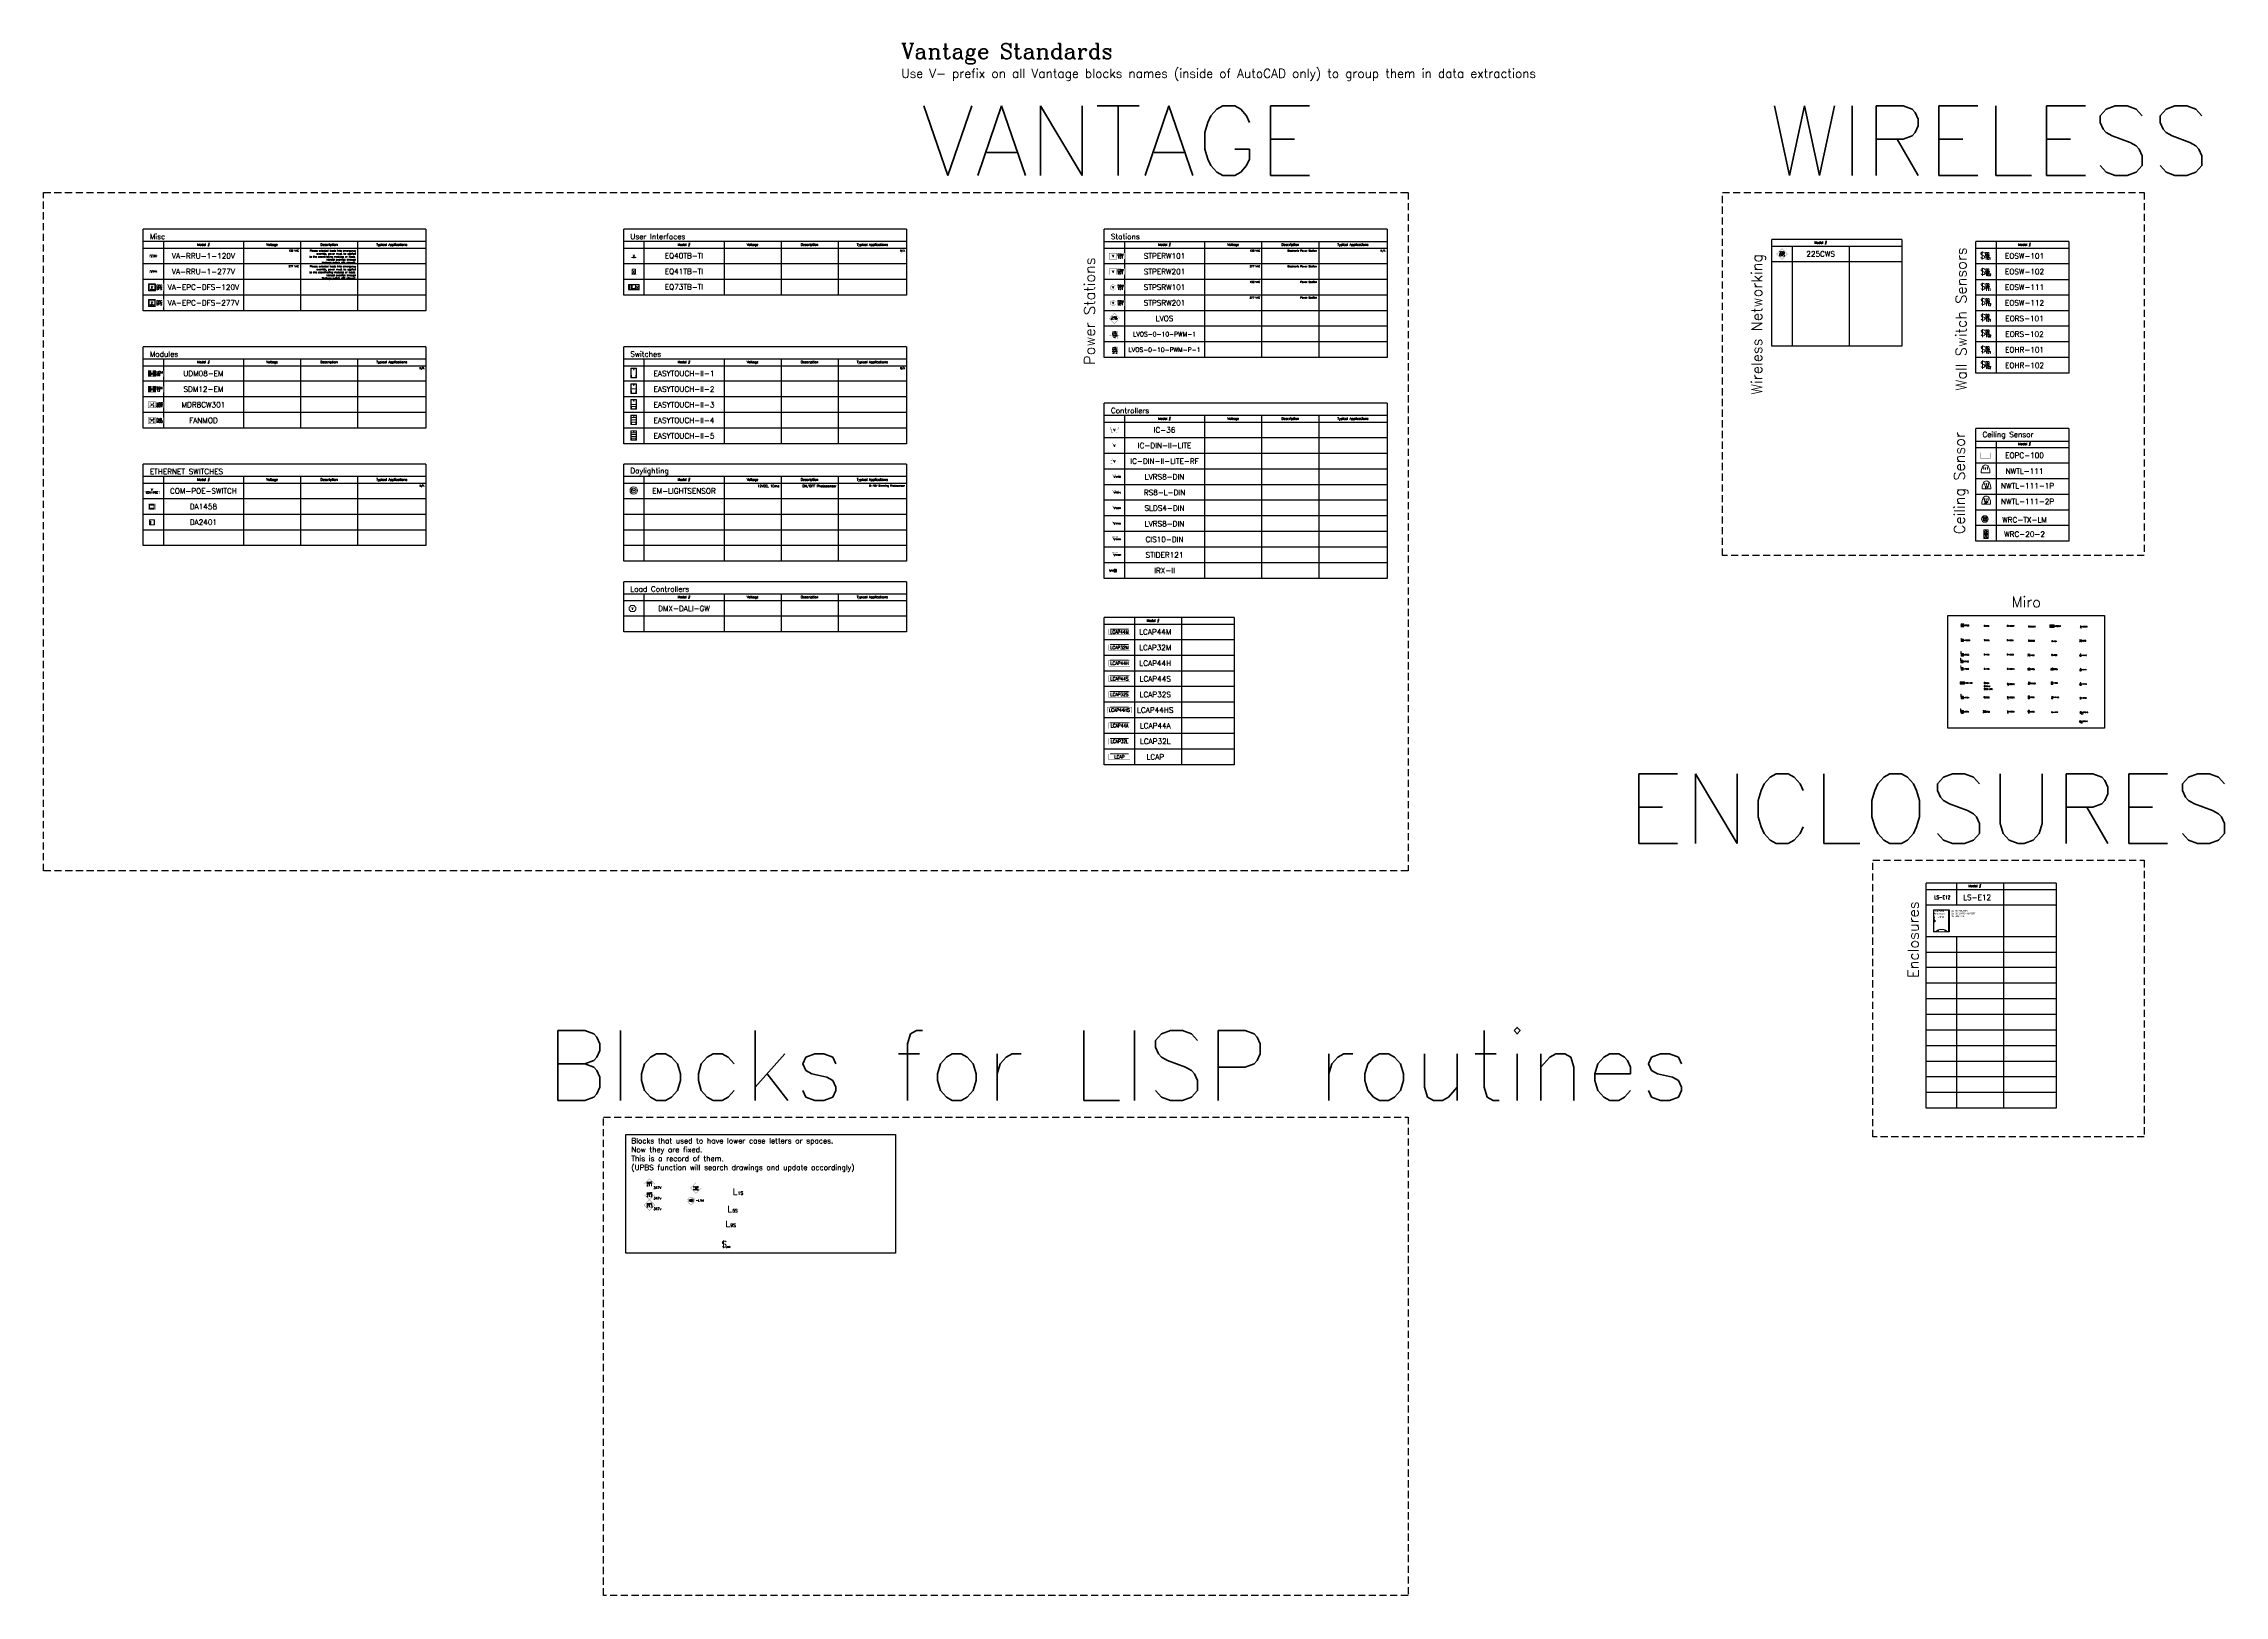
# Model space of a CAD drawing. Header units: inches. Extents: x -13775 to 9910, y -4933 to 5507.
# Drawn here: x -7856 to -509, y -3330 to 1900 of the extents above; entities that cross this region are included whole.
import ezdxf
from ezdxf.enums import TextEntityAlignment as Align

# ---------------------------------------------------------------- set-up
doc = ezdxf.new("R2010")
doc.units = ezdxf.units.IN
doc.header["$LTSCALE"] = 48
doc.header["$MEASUREMENT"] = 0
doc.linetypes.add('DASHED', pattern=[0.75, 0.5, -0.25])
doc.layers.add('Boxes', color=7, linetype='Continuous')
doc.layers.add('Text', color=7, linetype='Continuous')
doc.layers.add('WATTSTOPPER', color=160, linetype='Continuous', lineweight=0)
doc.styles.add('FSL12-1', font='complex.shx')
doc.styles.add('ROMANC', font='COMPLEX.SHX')
doc.styles.add('ROMANS', font='ROMANS')
doc.styles.add('SIMPLEX85', font='SIMPLEX.shx', dxfattribs={"width": 0.85})
doc.styles.add('WS8th', font='complex.shx', dxfattribs={"height": 0.1875})
doc.styles.add('WSNotes', font='complex.shx', dxfattribs={"height": 18})

# ---------------------------------------------------------------- blocks, each defined once
blk = doc.blocks.new('MRHC3')
h = blk.add_hatch(color=256)
h.paths.add_polyline_path([(-4.1, 9.1), (-4.2, 9.1), (-4.2, 13.5, 1), (-4.8, 13.5), (-4.8, 9.1), (-4.9, 9.1), (-4.9, 6.4), (-5, 6.4, 0.414214), (-5, 6.3), (-5, 5.5, 0.414214), (-5, 5.4), (-4.1, 5.4, 0.852606), (-3.9, 5.4), (-3.8, 5.4), (-3.8, 6.4), (-3.9, 6.4, 0.852606), (-4.1, 6.4), (-4.1, 6.4)])
edge = h.paths.add_edge_path()
edge.add_arc((2.1, 5.4), 1.44, 0.01981, 90)
edge.add_line((2.1, 6.8), (-3.6, 6.8))
edge.add_arc((-3.6, 6.5), 0.271, 90.43523, 179.5619)
edge.add_line((-3.8, 6.5), (-3.8, 6.4))
edge.add_line((-3.8, 6.4), (-3.8, 5.4))
edge.add_line((-3.8, 5.4), (-3.8, -1.5))
edge.add_ellipse((-3.6, -1.5), major_axis=(0.251, 0.1), ratio=0.995592, start_angle=158.28651, end_angle=248.19529)
edge.add_line((-3.6, -1.7), (-1.7, -1.7))
edge.add_line((-1.7, -1.7), (-1.7, -2.3))
edge.add_line((-1.7, -2.3), (0, -2.3))
edge.add_line((0, -2.3), (0, -1.7))
edge.add_line((0, -1.7), (3, -1.7))
edge.add_arc((3, -1.2), 0.541, 265.41628, 269.85551)
edge.add_line((3, -1.8), (3, -1.8))
edge.add_arc((3, -1.2), 0.541, 270, 360)
edge.add_line((3.5, -1.2), (3.5, 5.4))
h.paths.add_polyline_path([(1.3, 2.5), (2.4, 2.5, -1.000788), (2.4, 1.9), (1.3, 1.9, -0.414214), (1.3, 2), (1.3, 2), (1.3, 2, -0.00193), (1.3, 2), (1.4, 2), (1.4, 2.4), (1.3, 2.4), (1.3, 2.4, -0.440707)], flags=16)
h.paths.add_polyline_path([(1.8, 3), (1.9, 3.1), (2, 3.1), (2.1, 3.1), (2.2, 3.1), (2.3, 3.1), (2.5, 3.1), (2.5, 3), (2.6, 3), (2.5, 3), (2.5, 2.9), (2.4, 2.9), (2.3, 2.9), (2.2, 2.9), (2.1, 2.9), (1.9, 2.9), (1.9, 3)], flags=16)
h.paths.add_polyline_path([(1.3, 1.7), (2.4, 1.7, -1), (2.4, 1.2), (1.3, 1.2, -0.414214), (1.3, 1.3), (1.3, 1.3), (1.3, 1.3, -0.00193), (1.3, 1.3), (1.4, 1.3), (1.4, 1.7), (1.3, 1.7), (1.3, 1.7, -0.440707)], flags=16)
for p, q in [((-5, 6.4), (-4.9, 6.4)), ((-5, 5.5), (-5, 6.3)), ((-5, 5.4), (-4.1, 5.4)), ((-4.9, 9.1), (-4.9, 6.4)), ((-4.8, 9.1), (-4.9, 9.1)), ((-4.8, 13.5), (-4.8, 9.1)), ((-4.2, 9.1), (-4.2, 13.5)), ((-4.1, 9.1), (-4.2, 9.1)), ((-4.1, 6.4), (-4.1, 9.1)), ((-4.1, 6.4), (-4.1, 6.4)), ((-3.8, 6.4), (-3.9, 6.4)), ((-3.8, 5.4), (-3.9, 5.4)), ((-3.8, 6.5), (-3.8, 6.4)), ((-3.8, 6.4), (-3.8, 5.4)), ((-3.8, 5.4), (-3.8, -1.5)), ((2.1, 6.8), (-3.6, 6.8)), ((2.4, 2.5), (1.3, 2.5)), ((1.4, 2.4), (1.3, 2.4)), ((1.3, 2.4), (1.3, 2.4)), ((1.3, 2), (1.4, 2)), ((1.3, 2), (1.3, 2)), ((1.3, 1.9), (2.4, 1.9)), ((2.4, 1.7), (1.3, 1.7)), ((1.4, 1.7), (1.3, 1.7)), ((1.3, 1.7), (1.3, 1.7)), ((1.3, 1.3), (1.4, 1.3)), ((1.3, 1.3), (1.3, 1.3)), ((1.3, 1.2), (2.4, 1.2)), ((1.4, 2), (1.4, 2.4)), ((1.4, 1.3), (1.4, 1.7)), ((1.9, 3.1), (1.8, 3)), ((1.8, 3), (1.9, 3)), ((2, 3.1), (1.9, 3.1)), ((1.9, 3), (1.9, 2.9)), ((1.9, 2.9), (2.1, 2.9)), ((2.1, 3.1), (2, 3.1)), ((2.2, 3.1), (2.1, 3.1)), ((2.1, 2.9), (2.2, 2.9)), ((2.3, 3.1), (2.2, 3.1)), ((2.2, 2.9), (2.3, 2.9)), ((2.5, 3.1), (2.3, 3.1)), ((2.3, 2.9), (2.4, 2.9)), ((2.4, 2.9), (2.5, 2.9)), ((2.5, 3), (2.5, 3.1)), ((2.6, 3), (2.5, 3)), ((2.5, 2.9), (2.5, 3)), ((2.5, 3), (2.6, 3)), ((3.5, -1.2), (3.5, 5.4)), ((-3.6, -1.7), (-1.7, -1.7)), ((-1.7, -2.3), (-1.7, -1.7)), ((0, -2.3), (-1.7, -2.3)), ((0, -1.7), (3, -1.7)), ((0, -1.7), (0, -2.3)), ((1.6, -1.7), (3, -1.8))]:
    blk.add_line(p, q)
for centre, radius, start, end in [((-5, 6.3), 0.0898, 90, 180), ((-5, 5.5), 0.0898, 180, 270), ((-4.5, 13.5), 0.314, 0, 180), ((-4, 6.4), 0.0854, 12.15319, 173.95767), ((-4, 5.4), 0.0854, 186.04233, 347.84681), ((-3.6, 6.5), 0.271, 89.56477, 180.4381), ((1.3, 2.4), 0.043, 87.43092, 182.56469), ((1.3, 2), 0.0449, 89.77883, 90.22117), ((1.3, 2), 0.0449, 180, 270), ((1.3, 1.7), 0.043, 87.43092, 182.56469), ((1.3, 1.3), 0.0449, 89.77883, 90.22117), ((1.3, 1.3), 0.0449, 180, 270), ((2.1, 5.4), 1.44, 359.98019, 90), ((2.4, 2.2), 0.27, 269.90971, 90), ((2.4, 1.5), 0.27, 270, 90), ((3, -1.2), 0.541, 265.41628, 0)]:
    blk.add_arc(centre, radius, start, end)
blk.add_ellipse((-3.6, -1.5), major_axis=(0.251, 0.1), ratio=0.995592, start_param=2.762621, end_param=4.331825)
at = {"insert": (5.3, 4.4), "char_height": 3.75, "width": 10.653, "attachment_point": 1}
blk.add_mtext('{\\Fcomplex|c0;MRHC3}', dxfattribs=at)
blk = doc.blocks.new('DRD40')
blk.add_line((0, 6.9), (0, 0))
at = {"attachment_point": 1}
for s, insert, char_height, width in [('{\\Fcomplex|c0;D}', (-1.9, 5.9), 4.688, 13.316), ('{\\Fcomplex|c0;DRD40}', (2.7, 4.8), 3.75, 10.653)]:
    blk.add_mtext(s, dxfattribs=dict(at, insert=insert, char_height=char_height, width=width))
at = {"flags": 1}
blk.add_attdef('WATTSTOPPER', (0.2, -0.1), '', height=0.001, dxfattribs=at)
blk = doc.blocks.new('DCD-270')
blk.add_line((0, 6.9), (0, 0))
at = {"attachment_point": 1}
for s, insert, char_height, width in [('{\\Fcomplex|c0;D}', (-1.9, 5.9), 4.688, 13.316), ('{\\Fcomplex|c0;DCD-270}', (2.7, 4.8), 3.75, 10.653)]:
    blk.add_mtext(s, dxfattribs=dict(at, insert=insert, char_height=char_height, width=width))
at = {"flags": 1}
blk.add_attdef('WATTSTOPPER', (0.2, -0.1), '', height=0.001, dxfattribs=at)
blk = doc.blocks.new('WRC-TX-LM')
blk.add_wipeout([(0, 11.1), (-7.9, 7.9), (-11.1, 0), (-7.9, -7.9), (0, -11.1), (7.9, -7.9), (11.1, 0), (7.9, 7.9)])
blk.add_line((0, 4.5), (0, 0))
blk.add_lwpolyline([(-2.5, 6.1), (2.5, 6.1, -0.414214), (6.1, 2.5), (6.1, -2.5, -0.414214), (2.5, -6.1), (-2.5, -6.1, -0.414214), (-6.1, -2.5), (-6.1, 2.5, -0.414214)], format="xyb", close=True)
blk.add_circle((0, 0), 11.1)
blk.add_arc((0, 0), 3.37, 120.84144, 59.15856)
at = {"style": 'WSNotes', "flags": 1}
blk.add_attdef('ROOMID', (21.9, -8.3), '', height=10.6, dxfattribs=at)
at = {"style": 'ROMANC'}
blk.add_attdef('CIRCUIT', text='', height=6, dxfattribs=at).set_placement((17.4, -19.2), align=Align.TOP_CENTER)
blk = doc.blocks.new('*U434')
blk.add_wipeout([(10.6, -9), (-11.2, -9), (-11.2, 10.6), (-0.3, 18), (10.6, 10.6)])
for p, q in [((-14.9, -9), (-14.9, -4.3)), ((14.3, -9), (-14.9, -9)), ((14.3, -4.3), (14.3, -9))]:
    blk.add_line(p, q)
blk.add_ellipse((-0.3, -4.3), major_axis=(0, -22.2), ratio=0.656658, start_param=1.570796, end_param=4.712389)
at = {"linetype": 'Continuous', "insert": (-0.3, 9.2), "char_height": 7.39, "width": 64.274, "attachment_point": 2, "style": 'FSL12-1'}
blk.add_mtext('111', dxfattribs=at)
blk = doc.blocks.new('NWTL-111-1P')
blk.add_wipeout([(10.6, -9), (-11.2, -9), (-11.2, 10.6), (-0.3, 18), (10.6, 10.6)])
for p, q in [((-14.9, -9), (-14.9, -4.3)), ((14.3, -9), (-14.9, -9)), ((14.3, -4.3), (14.3, -9))]:
    blk.add_line(p, q)
blk.add_ellipse((-0.3, -4.3), major_axis=(0, -22.2), ratio=0.656658, start_param=1.570796, end_param=4.712389)
at = {"linetype": 'Continuous', "char_height": 7.39, "width": 64.274, "attachment_point": 2, "style": 'FSL12-1'}
for s, insert in [('111', (-0.3, 9.2)), ('1P', (-0.3, -0.2))]:
    blk.add_mtext(s, dxfattribs=dict(at, insert=insert))
blk = doc.blocks.new('*U435')
blk.add_wipeout([(10.6, -9), (-11.2, -9), (-11.2, 10.6), (-0.3, 18), (10.6, 10.6)])
for p, q in [((-14.9, -9), (-14.9, -4.3)), ((14.3, -9), (-14.9, -9)), ((14.3, -4.3), (14.3, -9))]:
    blk.add_line(p, q)
blk.add_ellipse((-0.3, -4.3), major_axis=(0, -22.2), ratio=0.656658, start_param=1.570796, end_param=4.712389)
at = {"linetype": 'Continuous', "char_height": 7.39, "width": 64.274, "attachment_point": 2, "style": 'FSL12-1'}
for s, insert in [('111', (-0.3, 9.2)), ('2P', (-0.3, -0.2))]:
    blk.add_mtext(s, dxfattribs=dict(at, insert=insert))
blk = doc.blocks.new('WRC-20-2')
blk.add_wipeout([(-7.2, 14.4), (7.2, 14.4), (7.2, -14.4), (-7.2, -14.4)])
blk.add_line((0, 1.9), (0, 0))
for points in [[(-7.2, 14.4), (7.2, 14.4), (7.2, -14.4), (-7.2, -14.4)], [(-3.2, 9.9), (-2.2, 9.9), (-2.2, 6.4), (-3.2, 6.4)], [(-3.2, -9.3), (-2.2, -9.3), (-2.2, -12.8), (-3.2, -12.8)]]:
    blk.add_lwpolyline(points, close=True)
blk.add_lwpolyline([(-1.1, 2.6), (1.1, 2.6, -0.414214), (2.6, 1.1), (2.6, -1.1, -0.414214), (1.1, -2.6), (-1.1, -2.6, -0.414214), (-2.6, -1.1), (-2.6, 1.1, -0.414214)], format="xyb", close=True)
for points in [[(-0.9, 12.3), (-0.9, 13.1), (0.9, 13.1), (0.9, 12.3)], [(3.2, 8.6), (3.2, 10.3), (2.2, 10.3), (2.2, 6), (3.2, 6), (3.2, 7.7)], [(3.2, 8.6), (5.2, 8.6), (5.2, 7.7), (3.2, 7.7)], [(-0.9, -6.9), (-0.9, -6.1), (0.9, -6.1), (0.9, -6.9)], [(3.2, -10.6), (3.2, -8.9), (2.2, -8.9), (2.2, -13.2), (3.2, -13.2), (3.2, -11.5)], [(3.2, -10.6), (5.2, -10.6), (5.2, -11.5), (3.2, -11.5)]]:
    blk.add_lwpolyline(points)
blk.add_circle((0, 0), 4.74)
for centre, radius, start, end in [((0, 0), 1.43, 120.84144, 59.15856), ((0, 12.3), 0.916, 180, 0), ((0, -6.9), 0.916, 180, 0)]:
    blk.add_arc(centre, radius, start, end)
at = {"style": 'WSNotes', "flags": 1}
blk.add_attdef('ROOMID', (21.9, -8.3), '', height=10.6, dxfattribs=at)
at = {"style": 'ROMANC'}
blk.add_attdef('CIRCUIT', text='', height=6, dxfattribs=at).set_placement((17.4, -19.2), align=Align.TOP_CENTER)
blk = doc.blocks.new('MRD2')
at = {"attachment_point": 1}
for s, insert, char_height, width in [('{\\Fcomplex|c0;D}', (-1.9, 5.9), 4.688, 13.316), ('{\\Fcomplex|c0;MRD2}', (2.7, 4.9), 3.75, 10.653)]:
    blk.add_mtext(s, dxfattribs=dict(at, insert=insert, char_height=char_height, width=width))
blk = doc.blocks.new('MRD3')
blk.add_line((0, 6.9), (0, 0))
at = {"attachment_point": 1}
for s, insert, char_height, width in [('{\\Fcomplex.shx|c0;S}', (-1.5, 5.9), 4.688, 13.316), ('{\\Fcomplex|c0;MRD3}', (3.1, 4.8), 3.75, 10.653)]:
    blk.add_mtext(s, dxfattribs=dict(at, insert=insert, char_height=char_height, width=width))
blk = doc.blocks.new('MRD4')
blk.add_line((0, 6.9), (0, 0))
at = {"attachment_point": 1}
for s, insert, char_height, width in [('{\\Fcomplex|c0;D}', (-1.9, 5.9), 4.688, 13.316), ('{\\Fcomplex|c0;MRD4}', (2.7, 4.8), 3.75, 10.653)]:
    blk.add_mtext(s, dxfattribs=dict(at, insert=insert, char_height=char_height, width=width))
at = {"flags": 1}
blk.add_attdef('WATTSTOPPER', (0.2, -0.1), '', height=0.001, dxfattribs=at)
blk = doc.blocks.new('MRD8')
blk.add_line((0, 6.9), (0, 0))
at = {"attachment_point": 1}
for s, insert, char_height, width in [('{\\Fcomplex|c0;M}', (-2.3, 5.9), 4.688, 13.316), ('{\\Fcomplex|c0;MRD8}', (3.1, 4.8), 3.75, 10.653)]:
    blk.add_mtext(s, dxfattribs=dict(at, insert=insert, char_height=char_height, width=width))
at = {"flags": 1}
blk.add_attdef('WATTSTOPPER', (2.9, -0.2), '', height=0.001, dxfattribs=at)
blk = doc.blocks.new('MRD9')
h = blk.add_hatch(color=256)
edge = h.paths.add_edge_path()
edge.add_ellipse((2.1, 5), major_axis=(-1.7, -1.7), ratio=0.328678, start_angle=4.60933, end_angle=355.87266)
edge.add_arc((0, 2.9), 0.528, 39.16632, 52.30007, ccw=False)
edge = h.paths.add_edge_path()
edge.add_ellipse((-2.1, 5), major_axis=(-1.76, 1.76), ratio=0.317647, start_angle=188.26925, end_angle=532.49376)
edge.add_arc((0, 2.9), 0.528, 124.30847, 148.09327, ccw=False)
edge = h.paths.add_edge_path()
edge.add_ellipse((0, 5.9), major_axis=(-1.08, 0), ratio=0.34462, start_angle=90, end_angle=360)
edge.add_ellipse((0, 5.9), major_axis=(-1.08, 0), ratio=0.34462, start_angle=0, end_angle=90)
edge = h.paths.add_edge_path()
edge.add_ellipse((2.1, 5), major_axis=(-1.7, -1.7), ratio=0.328678, start_angle=355.87266, end_angle=364.60933, ccw=False)
edge.add_arc((0, 2.9), 0.528, 52.30007, 124.30847)
edge.add_ellipse((-2.1, 5), major_axis=(-1.76, 1.76), ratio=0.317647, start_angle=172.49376, end_angle=188.26925, ccw=False)
edge.add_arc((0, 2.9), 0.528, 148.09327, 180)
edge.add_arc((0, 2.9), 0.528, 180, 209.96112)
edge.add_ellipse((-2.2, 0.9), major_axis=(-1.76, -1.76), ratio=0.317647, start_angle=171.7874, end_angle=184.98497, ccw=False)
edge.add_arc((0, 2.9), 0.528, 229.90168, 360)
edge.add_arc((0, 2.9), 0.528, 0, 39.16632)
edge = h.paths.add_edge_path()
edge.add_ellipse((2.3, 0.9), major_axis=(-1.76, 1.76), ratio=0.317647, start_angle=0, end_angle=360)
edge = h.paths.add_edge_path()
edge.add_ellipse((-2.2, 0.9), major_axis=(-1.76, -1.76), ratio=0.317647, start_angle=184.98497, end_angle=531.7874)
edge.add_arc((0, 2.9), 0.528, 209.96112, 229.90168, ccw=False)
blk.add_line((0, 3.5), (0, 5.9))
blk.add_circle((0, 2.9), 0.528)
for centre, major_axis, ratio in [((-2.1, 5), (-1.76, 1.76), 0.317647), ((-2.2, 0.9), (-1.76, -1.76), 0.317647), ((0, 5.9), (-1.08, 0), 0.34462), ((2.1, 5), (-1.7, -1.7), 0.328678), ((2.3, 0.9), (-1.76, 1.76), 0.317647)]:
    blk.add_ellipse(centre, major_axis=major_axis, ratio=ratio)
at = {"insert": (4.4, 4.4), "char_height": 3.75, "width": 10.653, "attachment_point": 1}
blk.add_mtext('{\\Fcomplex|c0;MRD9}', dxfattribs=at)
blk = doc.blocks.new('MRR2G')
blk.add_hatch(color=256).paths.add_polyline_path([(-4.6, 0), (4.6, 0), (0, 7.9)])
blk.add_lwpolyline([(0, 7.9), (-4.6, 0), (4.6, 0)], close=True)
for centre, radius, start, end in [((-1.4, 8.2), 3.25, 99.02401, 220.97599), ((-0.4, 7.5), 3.25, 99.02401, 220.97599), ((0.5, 7.4), 3.35, 321.95198, 78.04802), ((1.5, 8.1), 3.35, 321.95198, 78.04802)]:
    blk.add_arc(centre, radius, start, end)
at = {"insert": (5.5, 6.8), "char_height": 3.75, "width": 10.653, "attachment_point": 1}
blk.add_mtext('{\\Fcomplex|c0;MRR2G}', dxfattribs=at)
blk = doc.blocks.new('MRD5')
blk.add_hatch(color=256).paths.add_polyline_path([(-2, 5.1), (-3.2, 6.3), (-5.2, 4.3), (-4, 4.3), (-4, 0), (4, 0), (4, 4.3), (5.1, 4.3), (1.1, 8.3)])
for p, q in [((-3.2, 6.3), (-5.2, 4.3)), ((-4, 4.3), (-4, 0)), ((-4, 0), (4, 0)), ((-2, 5.1), (-3.2, 6.3)), ((1.1, 8.3), (-2, 5.1)), ((5.1, 4.3), (1.1, 8.3)), ((4, 4.3), (4, 0)), ((5.1, 4.3), (4, 4.3))]:
    blk.add_line(p, q)
at = {"insert": (5.2, 5.5), "char_height": 3.75, "width": 10.653, "attachment_point": 1}
blk.add_mtext('{\\Fcomplex|c0;MRD5}', dxfattribs=at)
at = {"flags": 1}
blk.add_attdef('WATTSTOPPER', (6.3, 0.5), '', height=0.001, dxfattribs=at)
blk = doc.blocks.new('MRH5G')
h = blk.add_hatch(color=256)
h.paths.add_polyline_path([(-1.2, 9), (-2.3, 0.4), (2.3, -0.4), (4, 8.2)])
h.paths.add_polyline_path([(2.5, 5.8), (1.8, 1.5), (-1.2, 2), (-0.5, 6.3)], flags=16)
h.paths.add_polyline_path([(0.9, 1.1), (0.8, 0.5), (-0.6, 0.8), (-0.5, 1.3)], flags=16)
for p, q in [((1, 6.1), (0.3, 1.7)), ((0.4, 2.6), (1.9, 2.4)), ((0.6, 3.5), (2.1, 3.2)), ((0.7, 4.4), (2.2, 4.1)), ((0.9, 5.2), (2.3, 5))]:
    blk.add_line(p, q)
for points in [[(-1.2, 9), (4, 8.2), (2.3, -0.4), (-2.3, 0.4)], [(-0.5, 6.3), (2.5, 5.8), (1.8, 1.5), (-1.2, 2)], [(-0.5, 1.3), (0.9, 1.1), (0.8, 0.5), (-0.6, 0.8)]]:
    blk.add_lwpolyline(points, close=True)
for p in [(0.4, 2.6), (0.6, 3.5), (0.7, 4.4), (0.9, 5.2)]:
    blk.add_point(p)
at = {"insert": (5, 5.4), "char_height": 3.75, "width": 10.653, "attachment_point": 1}
blk.add_mtext('{\\Fcomplex|c0;MRH5G}', dxfattribs=at)
at = {"flags": 1}
blk.add_attdef('WATTSTOPPER', (4.9, 1), '', height=0.203, dxfattribs=at)
blk = doc.blocks.new('MRD6')
h = blk.add_hatch(color=256)
h.paths.add_polyline_path([(-2.6, 0), (2.6, 0), (2.6, 9.6), (-2.6, 9.6)])
h.paths.add_polyline_path([(2.2, 4.9, -1), (0.4, 4.9, -1)], flags=16)
for p, q in [((-2.6, 9.6), (-2.6, 0)), ((-2.6, 9.6), (2.6, 9.6)), ((-2.6, 0), (2.6, 0)), ((2.6, 9.6), (2.6, 0))]:
    blk.add_line(p, q)
blk.add_circle((1.3, 4.9), 0.89)
at = {"insert": (5.2, 6.9), "char_height": 3.75, "width": 10.653, "attachment_point": 1}
blk.add_mtext('{\\Fcomplex|c0;MRD6}', dxfattribs=at)
blk = doc.blocks.new('MRH6G')
h = blk.add_hatch(color=256)
h.paths.add_polyline_path([(-1.2, 9), (-2.3, 0.4), (2.3, -0.4), (4, 8.2)])
h.paths.add_polyline_path([(2.5, 5.8), (1.8, 1.5), (-1.2, 2), (-0.5, 6.3)], flags=16)
h.paths.add_polyline_path([(0.9, 1.1), (0.8, 0.5), (-0.6, 0.8), (-0.5, 1.3)], flags=16)
for p, q in [((1, 6.1), (0.3, 1.7)), ((0.4, 2.6), (1.9, 2.4)), ((0.6, 3.5), (2.1, 3.2)), ((0.7, 4.4), (2.2, 4.1)), ((0.9, 5.2), (2.3, 5))]:
    blk.add_line(p, q)
for points in [[(-1.2, 9), (4, 8.2), (2.3, -0.4), (-2.3, 0.4)], [(-0.5, 6.3), (2.5, 5.8), (1.8, 1.5), (-1.2, 2)], [(-0.5, 1.3), (0.9, 1.1), (0.8, 0.5), (-0.6, 0.8)]]:
    blk.add_lwpolyline(points, close=True)
for p in [(0.4, 2.6), (0.6, 3.5), (0.7, 4.4), (0.9, 5.2)]:
    blk.add_point(p)
at = {"insert": (5.5, 6.5), "char_height": 3.75, "width": 10.653, "attachment_point": 1}
blk.add_mtext('{\\Fcomplex|c0;MRH6G}', dxfattribs=at)
at = {"flags": 1}
blk.add_attdef('WATTSTOPPER', (4.6, 1.8), '', height=0.203, dxfattribs=at)
blk = doc.blocks.new('MRP6')
h = blk.add_hatch(color=256)
h.paths.add_polyline_path([(3.5, 4.2), (2, 9.4), (0, 9.4), (-2, 9.4), (-3.5, 4.2)])
edge = h.paths.add_edge_path()
edge.add_ellipse((0, 0), major_axis=(-1.92, 0), ratio=0.34462, start_angle=0, end_angle=360)
for p, q in [((-2, 9.4), (-3.5, 4.2)), ((-3.5, 4.2), (3.5, 4.2)), ((0, 9.4), (-2, 9.4)), ((2, 9.4), (0, 9.4)), ((0, 4.2), (0, 0)), ((2, 9.4), (3.5, 4.2))]:
    blk.add_line(p, q)
blk.add_ellipse((0, 0), major_axis=(-1.92, 0), ratio=0.34462)
at = {"insert": (5, 6.2), "char_height": 3.75, "width": 10.653, "attachment_point": 1}
blk.add_mtext('\\pt4.00013;{\\Fcomplex|c0;MRP6}', dxfattribs=at)
at = {"flags": 1}
blk.add_attdef('WATTSTOPPER', (4.8, 0.9), '', height=0.203, dxfattribs=at)
blk = doc.blocks.new('MRP7')
blk.add_hatch(color=256).paths.add_polyline_path([(1.1, 1.2, 1), (1.1, 4.6), (-1.1, 4.6), (-1.1, 1.2)])
for p, q in [((-1.1, 3.7), (-3.2, 3.7)), ((-1.1, 2.1), (-3.2, 2.1)), ((-1.1, 4.6), (1.1, 4.6)), ((-1.1, 4.6), (-1.1, 1.2)), ((-1.1, 1.2), (1.1, 1.2))]:
    blk.add_line(p, q)
blk.add_arc((1.1, 2.9), 1.72, 270, 90)
blk.add_spline([(2.9, 2.9), (4.2, 3.6), (5.4, 2.4), (6.1, 2.7)], degree=3)
at = {"insert": (6.6, 4.6), "char_height": 3.75, "width": 10.653, "attachment_point": 1}
blk.add_mtext('{\\Fcomplex|c0;MRP7}', dxfattribs=at)
at = {"flags": 1}
blk.add_attdef('WATTSTOPPER', (5.5, -0.4), '', height=0.203, dxfattribs=at)
blk = doc.blocks.new('MCD267')
blk.add_line((0, 6.9), (0, 0))
at = {"attachment_point": 1}
for s, insert, char_height, width in [('{\\Fcomplex|c0;D}', (-1.7, 5.9), 4.688, 13.316), ('{\\Fcomplex|c0;MCD267}', (2.9, 4.8), 3.75, 10.653)]:
    blk.add_mtext(s, dxfattribs=dict(at, insert=insert, char_height=char_height, width=width))
at = {"flags": 1}
blk.add_attdef('WATTSTOPPER', (4.3, -0.9), '', height=0.203, dxfattribs=at)
blk = doc.blocks.new('MCD26')
blk.add_line((0, 6.9), (0, 0))
at = {"attachment_point": 1}
for s, insert, char_height, width in [('{\\Fcomplex|c0;D}', (-1.8, 5.9), 4.688, 13.316), ('{\\Fcomplex|c0;MCD26}', (2.8, 4.8), 3.75, 10.653)]:
    blk.add_mtext(s, dxfattribs=dict(at, insert=insert, char_height=char_height, width=width))
at = {"flags": 1}
blk.add_attdef('WATTSTOPPER', (1.6, -0.2), '', height=0.203, dxfattribs=at)
blk = doc.blocks.new('MCD68')
blk.add_line((0, 6.9), (0, 0))
at = {"attachment_point": 1}
for s, insert, char_height, width in [('{\\Fcomplex|c0;M}', (-2.2, 5.9), 4.688, 13.316), ('{\\Fcomplex|c0;MCD68}', (3.1, 4.8), 3.75, 10.653)]:
    blk.add_mtext(s, dxfattribs=dict(at, insert=insert, char_height=char_height, width=width))
at = {"flags": 1}
blk.add_attdef('WATTSTOPPER', (3.2, -0.4), '', height=0.203, dxfattribs=at)
blk = doc.blocks.new('MDS246')
blk.add_line((0, 6.9), (0, 0))
at = {"attachment_point": 1}
for s, insert, char_height, width in [('{\\Fcomplex.shx|c0;S}', (-1.5, 5.9), 4.688, 13.316), ('{\\Fcomplex|c0;MDS246}', (3.1, 4.8), 3.75, 10.653)]:
    blk.add_mtext(s, dxfattribs=dict(at, insert=insert, char_height=char_height, width=width))
at = {"flags": 1}
blk.add_attdef('WATTSTOPPER', (2, 0), '', height=0.203, dxfattribs=at)
blk = doc.blocks.new('MDS248')
blk.add_line((0, 6.9), (0, 0))
at = {"attachment_point": 1}
for s, insert, char_height, width in [('{\\Fcomplex.shx|c0;S}', (-1.5, 5.9), 4.688, 13.316), ('{\\Fcomplex|c0;3}', (0.6, 0.7), 3.125, 8.877), ('{\\Fcomplex|c0;MDS248}', (3.1, 4.8), 3.75, 10.653)]:
    blk.add_mtext(s, dxfattribs=dict(at, insert=insert, char_height=char_height, width=width))
at = {"flags": 1}
blk.add_attdef('WATTSTOPPER', (4.2, -0.6), '', height=0.203, dxfattribs=at)
blk = doc.blocks.new('MDS266')
blk.add_line((0, 6.9), (0, 0))
at = {"attachment_point": 1}
for s, insert, char_height, width in [('{\\Fcomplex.shx|c0;S}', (-1.5, 5.9), 4.688, 13.316), ('{\\Fcomplex|c0;L}', (0.5, 0.7), 3.125, 8.877), ('{\\Fcomplex|c0;MDS266}', (3, 4.8), 3.75, 10.653)]:
    blk.add_mtext(s, dxfattribs=dict(at, insert=insert, char_height=char_height, width=width))
blk = doc.blocks.new('MDS268')
blk.add_line((0, 6.9), (0, 0))
at = {"attachment_point": 1}
for s, insert, char_height, width in [('{\\Fcomplex|c0;3L}', (-1.7, 0.7), 3.125, 8.877), ('{\\Fcomplex.shx|c0;S}', (-1.5, 5.9), 4.688, 13.316), ('{\\Fcomplex|c0;MDS268}', (3.1, 4.8), 3.75, 10.653)]:
    blk.add_mtext(s, dxfattribs=dict(at, insert=insert, char_height=char_height, width=width))
blk = doc.blocks.new('MDS269')
blk.add_line((0, 6.9), (0, 0))
at = {"attachment_point": 1}
for s, insert, char_height, width in [('{\\Fcomplex|c0;4L}', (-1.7, 0.7), 3.125, 8.877), ('{\\Fcomplex.shx|c0;S}', (-1.5, 5.9), 4.688, 13.316), ('{\\Fcomplex|c0;MDS269}', (3.1, 4.8), 3.75, 10.653)]:
    blk.add_mtext(s, dxfattribs=dict(at, insert=insert, char_height=char_height, width=width))
blk = doc.blocks.new('MCF8')
h = blk.add_hatch(color=256)
edge = h.paths.add_edge_path()
edge.add_ellipse((2.1, 5), major_axis=(-1.7, -1.7), ratio=0.328678, start_angle=4.60933, end_angle=355.87266)
edge.add_arc((0, 2.9), 0.528, 39.16632, 52.30007, ccw=False)
edge = h.paths.add_edge_path()
edge.add_ellipse((-2.1, 5), major_axis=(-1.76, 1.76), ratio=0.317647, start_angle=188.26925, end_angle=532.49376)
edge.add_arc((0, 2.9), 0.528, 124.30847, 148.09327, ccw=False)
edge = h.paths.add_edge_path()
edge.add_ellipse((0, 5.8), major_axis=(-1.08, 0), ratio=0.34462, start_angle=90, end_angle=360)
edge.add_ellipse((0, 5.8), major_axis=(-1.08, 0), ratio=0.34462, start_angle=0, end_angle=90)
edge = h.paths.add_edge_path()
edge.add_ellipse((2.1, 5), major_axis=(-1.7, -1.7), ratio=0.328678, start_angle=355.87266, end_angle=364.60933, ccw=False)
edge.add_arc((0, 2.9), 0.528, 52.30007, 124.30847)
edge.add_ellipse((-2.1, 5), major_axis=(-1.76, 1.76), ratio=0.317647, start_angle=172.49376, end_angle=188.26925, ccw=False)
edge.add_arc((0, 2.9), 0.528, 148.09327, 180)
edge.add_arc((0, 2.9), 0.528, 180, 209.96112)
edge.add_ellipse((-2.2, 0.8), major_axis=(-1.76, -1.76), ratio=0.317647, start_angle=171.7874, end_angle=184.98497, ccw=False)
edge.add_arc((0, 2.9), 0.528, 229.90168, 360)
edge.add_arc((0, 2.9), 0.528, 0, 39.16632)
edge = h.paths.add_edge_path()
edge.add_ellipse((2.3, 0.9), major_axis=(-1.76, 1.76), ratio=0.317647, start_angle=0, end_angle=360)
edge = h.paths.add_edge_path()
edge.add_ellipse((-2.2, 0.8), major_axis=(-1.76, -1.76), ratio=0.317647, start_angle=184.98497, end_angle=531.7874)
edge.add_arc((0, 2.9), 0.528, 209.96112, 229.90168, ccw=False)
blk.add_line((0, 3.4), (0, 5.8))
blk.add_circle((0, 2.9), 0.528)
for centre, major_axis, ratio in [((-2.1, 5), (-1.76, 1.76), 0.317647), ((-2.2, 0.8), (-1.76, -1.76), 0.317647), ((0, 5.8), (-1.08, 0), 0.34462), ((2.1, 5), (-1.7, -1.7), 0.328678), ((2.3, 0.9), (-1.76, 1.76), 0.317647)]:
    blk.add_ellipse(centre, major_axis=major_axis, ratio=ratio)
at = {"insert": (5, 4.8), "char_height": 3.75, "width": 10.653, "attachment_point": 1}
blk.add_mtext('{\\Fcomplex|c0;MCF8}', dxfattribs=at)
blk = doc.blocks.new('MNM2')
blk.add_hatch(color=256).paths.add_polyline_path([(-4, 0.9), (4, 0.9), (0, 7.9)])
for points in [[(0, 7.9), (-4, 0.9), (4, 0.9)], [(0, 7.9), (4, 0.9), (-4, 0.9)]]:
    blk.add_lwpolyline(points, close=True)
at = {"attachment_point": 1}
for s, insert, char_height, width in [('{\\Fcomplex.shx|c0;TV}', (-2.7, 0), 3.125, 8.877), ('{\\Fcomplex|c0;MNM2}', (5.5, 4.3), 3.75, 10.653)]:
    blk.add_mtext(s, dxfattribs=dict(at, insert=insert, char_height=char_height, width=width))
blk = doc.blocks.new('MNM4')
blk.add_hatch(color=256).paths.add_polyline_path([(-4, 0.6), (4, 0.6), (0, 7.6)])
blk.add_lwpolyline([(0, 7.6), (-4, 0.6), (4, 0.6)], close=True)
at = {"attachment_point": 1}
for s, insert, char_height, width in [('{\\Fcomplex.shx|c0;SP}', (-2.5, 0), 3.125, 10.72), ('\\pt4.00013;{\\Fcomplex|c0;MNM4}', (5.2, 4.2), 3.75, 10.653)]:
    blk.add_mtext(s, dxfattribs=dict(at, insert=insert, char_height=char_height, width=width))
blk = doc.blocks.new('MNM5')
blk.add_hatch(color=256).paths.add_polyline_path([(-4, 0.7), (4, 0.7), (0, 7.7)])
blk.add_lwpolyline([(0, 7.7), (-4, 0.7), (4, 0.7)], close=True)
at = {"attachment_point": 1}
for s, insert, char_height, width in [('{\\Fcomplex.shx|c0;TEL}', (-3.7, 0), 3.125, 8.877), ('{\\Fcomplex|c0;MNM5}', (5.5, 3.8), 3.75, 10.653)]:
    blk.add_mtext(s, dxfattribs=dict(at, insert=insert, char_height=char_height, width=width))
blk = doc.blocks.new('MDR24')
for p, q in [((-1.2, 2.8), (-1.2, -2.1)), ((1.2, 2.8), (1.2, -2.1))]:
    blk.add_line(p, q)
blk.add_circle((0, 2.8), 2.84)
at = {"insert": (4.3, 4.5), "char_height": 3.75, "width": 10.653, "attachment_point": 1}
blk.add_mtext('{\\Fcomplex|c0;MDR24}', dxfattribs=at)
blk = doc.blocks.new('MDR246')
for p, q in [((-1.2, 2.8), (-1.2, -2.1)), ((1.2, 2.8), (1.2, -2.1))]:
    blk.add_line(p, q)
blk.add_circle((0, 2.8), 2.84)
at = {"attachment_point": 1}
for s, insert, char_height, width in [('{\\Fcomplex|c0;MDR246}', (4.3, 4.5), 3.75, 10.653), ('{\\Fcomplex|c0;GFI}', (1.7, -1.1), 3.125, 8.877)]:
    blk.add_mtext(s, dxfattribs=dict(at, insert=insert, char_height=char_height, width=width))
blk = doc.blocks.new('MDR247')
for p, q in [((-1.2, 2.8), (-1.2, -2.1)), ((1.2, 2.8), (1.2, -2.1))]:
    blk.add_line(p, q)
blk.add_circle((0, 2.8), 2.84)
at = {"attachment_point": 1}
for s, insert, char_height, width in [('{\\Fcomplex|c0;MDR247}', (4.3, 4.5), 3.75, 10.653), ('{\\Fcomplex|c0;SS}', (1.9, -0.4), 3.125, 8.877)]:
    blk.add_mtext(s, dxfattribs=dict(at, insert=insert, char_height=char_height, width=width))
blk = doc.blocks.new('DRD2')
blk.add_line((0, 6.9), (0, 0))
at = {"attachment_point": 1}
for s, insert, char_height, width in [('{\\Fcomplex|c0;D}', (-1.9, 5.9), 4.688, 13.316), ('{\\Fcomplex|c0;DRD2}', (2.7, 4.9), 3.75, 10.653)]:
    blk.add_mtext(s, dxfattribs=dict(at, insert=insert, char_height=char_height, width=width))
at = {"flags": 1}
blk.add_attdef('WATTSTOPPER', (-1.1, -0.6), '', height=0.001, dxfattribs=at)
blk = doc.blocks.new('DRD4')
blk.add_line((0, 6.9), (0, 0))
at = {"attachment_point": 1}
for s, insert, char_height, width in [('{\\Fcomplex|c0;D}', (-1.9, 5.9), 4.688, 13.316), ('{\\Fcomplex|c0;DRD4}', (2.7, 4.8), 3.75, 10.653)]:
    blk.add_mtext(s, dxfattribs=dict(at, insert=insert, char_height=char_height, width=width))
at = {"flags": 1}
blk.add_attdef('WATTSTOPPER', (0.2, -0.1), '', height=0.001, dxfattribs=at)
blk = doc.blocks.new('DRD3')
blk.add_line((0, 6.9), (0, 0))
at = {"attachment_point": 1}
for s, insert, char_height, width in [('{\\Fcomplex.shx|c0;S}', (-1.5, 5.9), 4.688, 13.316), ('{\\Fcomplex|c0;DRD3}', (3.1, 4.8), 3.75, 10.653)]:
    blk.add_mtext(s, dxfattribs=dict(at, insert=insert, char_height=char_height, width=width))
at = {"flags": 1}
blk.add_attdef('WATTSTOPPER', (0.7, -0.3), '', height=0.001, dxfattribs=at)
blk = doc.blocks.new('DRD9')
h = blk.add_hatch(color=256)
edge = h.paths.add_edge_path()
edge.add_ellipse((2.1, 5), major_axis=(-1.7, -1.7), ratio=0.328678, start_angle=4.60933, end_angle=355.87266)
edge.add_arc((0, 2.9), 0.528, 39.16632, 52.30007, ccw=False)
edge = h.paths.add_edge_path()
edge.add_ellipse((-2.1, 5), major_axis=(-1.76, 1.76), ratio=0.317647, start_angle=188.26925, end_angle=532.49376)
edge.add_arc((0, 2.9), 0.528, 124.30847, 148.09327, ccw=False)
edge = h.paths.add_edge_path()
edge.add_ellipse((0, 5.9), major_axis=(-1.08, 0), ratio=0.34462, start_angle=90, end_angle=360)
edge.add_ellipse((0, 5.9), major_axis=(-1.08, 0), ratio=0.34462, start_angle=0, end_angle=90)
edge = h.paths.add_edge_path()
edge.add_ellipse((2.1, 5), major_axis=(-1.7, -1.7), ratio=0.328678, start_angle=355.87266, end_angle=364.60933, ccw=False)
edge.add_arc((0, 2.9), 0.528, 52.30007, 124.30847)
edge.add_ellipse((-2.1, 5), major_axis=(-1.76, 1.76), ratio=0.317647, start_angle=172.49376, end_angle=188.26925, ccw=False)
edge.add_arc((0, 2.9), 0.528, 148.09327, 180)
edge.add_arc((0, 2.9), 0.528, 180, 209.96112)
edge.add_ellipse((-2.2, 0.9), major_axis=(-1.76, -1.76), ratio=0.317647, start_angle=171.7874, end_angle=184.98497, ccw=False)
edge.add_arc((0, 2.9), 0.528, 229.90168, 360)
edge.add_arc((0, 2.9), 0.528, 0, 39.16632)
edge = h.paths.add_edge_path()
edge.add_ellipse((2.3, 0.9), major_axis=(-1.76, 1.76), ratio=0.317647, start_angle=0, end_angle=360)
edge = h.paths.add_edge_path()
edge.add_ellipse((-2.2, 0.9), major_axis=(-1.76, -1.76), ratio=0.317647, start_angle=184.98497, end_angle=531.7874)
edge.add_arc((0, 2.9), 0.528, 209.96112, 229.90168, ccw=False)
blk.add_line((0, 3.5), (0, 5.9))
blk.add_circle((0, 2.9), 0.528)
for centre, major_axis, ratio in [((-2.1, 5), (-1.76, 1.76), 0.317647), ((-2.2, 0.9), (-1.76, -1.76), 0.317647), ((0, 5.9), (-1.08, 0), 0.34462), ((2.1, 5), (-1.7, -1.7), 0.328678), ((2.3, 0.9), (-1.76, 1.76), 0.317647)]:
    blk.add_ellipse(centre, major_axis=major_axis, ratio=ratio)
at = {"insert": (4.4, 4.4), "char_height": 3.75, "width": 10.653, "attachment_point": 1}
blk.add_mtext('{\\Fcomplex|c0;DRD9}', dxfattribs=at)
blk = doc.blocks.new('DRD8')
blk.add_line((0, 6.9), (0, 0))
at = {"attachment_point": 1}
for s, insert, char_height, width in [('{\\Fcomplex|c0;M}', (-2.3, 5.9), 4.688, 13.316), ('{\\Fcomplex|c0;DRD8}', (3.1, 4.8), 3.75, 10.653)]:
    blk.add_mtext(s, dxfattribs=dict(at, insert=insert, char_height=char_height, width=width))
at = {"flags": 1}
blk.add_attdef('WATTSTOPPER', (2.9, -0.2), '', height=0.001, dxfattribs=at)
blk = doc.blocks.new('DRD6')
h = blk.add_hatch(color=256)
h.paths.add_polyline_path([(-2.6, 0), (2.6, 0), (2.6, 9.6), (-2.6, 9.6)])
h.paths.add_polyline_path([(2.2, 4.9, -1), (0.4, 4.9, -1)], flags=16)
for p, q in [((-2.6, 9.6), (-2.6, 0)), ((-2.6, 9.6), (2.6, 9.6)), ((-2.6, 0), (2.6, 0)), ((2.6, 9.6), (2.6, 0))]:
    blk.add_line(p, q)
blk.add_circle((1.3, 4.9), 0.89)
at = {"insert": (5.2, 6.9), "char_height": 3.75, "width": 10.653, "attachment_point": 1}
blk.add_mtext('{\\Fcomplex|c0;DRD6}', dxfattribs=at)
at = {"flags": 1}
blk.add_attdef('WATTSTOPPER', (5.8, 2.5), '', height=0.001, dxfattribs=at)
blk = doc.blocks.new('DRD5')
blk.add_hatch(color=256).paths.add_polyline_path([(-2, 5.1), (-3.2, 6.3), (-5.2, 4.3), (-4, 4.3), (-4, 0), (4, 0), (4, 4.3), (5.1, 4.3), (1.1, 8.3)])
for p, q in [((-3.2, 6.3), (-5.2, 4.3)), ((-5.2, 4.3), (-4, 4.3)), ((-4, 4.3), (-4, 0)), ((-4, 0), (4, 0)), ((-2, 5.1), (-3.2, 6.3)), ((1.1, 8.3), (-2, 5.1)), ((5.1, 4.3), (1.1, 8.3)), ((4, 4.3), (4, 0)), ((5.1, 4.3), (4, 4.3))]:
    blk.add_line(p, q)
at = {"insert": (5.2, 5.5), "char_height": 3.75, "width": 10.653, "attachment_point": 1}
blk.add_mtext('{\\Fcomplex|c0;DRD5}', dxfattribs=at)
at = {"flags": 1}
blk.add_attdef('WATTSTOPPER', (6.3, 0.5), '', height=0.001, dxfattribs=at)
blk = doc.blocks.new('DCD267')
blk.add_line((0, 6.9), (0, 0))
at = {"attachment_point": 1}
for s, insert, char_height, width in [('{\\Fcomplex|c0;D}', (-1.7, 5.9), 4.688, 13.316), ('{\\Fcomplex|c0;DCD267}', (2.9, 4.8), 3.75, 10.653)]:
    blk.add_mtext(s, dxfattribs=dict(at, insert=insert, char_height=char_height, width=width))
blk = doc.blocks.new('DCD68')
blk.add_line((0, 6.9), (0, 0))
at = {"attachment_point": 1}
for s, insert, char_height, width in [('{\\Fcomplex|c0;M}', (-2.2, 5.9), 4.688, 13.316), ('{\\Fcomplex|c0;DCD68}', (3.1, 4.8), 3.75, 10.653)]:
    blk.add_mtext(s, dxfattribs=dict(at, insert=insert, char_height=char_height, width=width))
at = {"flags": 1}
blk.add_attdef('WATTSTOPPER', (3.2, -0.4), '', height=0.001, dxfattribs=at)
blk = doc.blocks.new('*U603')
blk.add_hatch(color=256).paths.add_polyline_path([(7.1, 9), (-7.1, 9), (-7.1, 0), (7.1, 0)])
at = {"color": 5}
for p, q in [((-7.1, 0), (-7.1, 9)), ((7.1, 0), (-7.1, 0)), ((-5.1, 7.3), (-5.1, 1.9)), ((3.3, 7.3), (-5.1, 7.3)), ((-5.1, 1.9), (3.3, 1.9)), ((3.3, 1.9), (3.3, 7.3)), ((4.4, 1.9), (4.4, 3.4)), ((4.4, 3.4), (6.1, 3.4)), ((5.7, 1.9), (4.4, 1.9)), ((6.1, 1.9), (5.7, 1.9)), ((6.1, 3.4), (6.1, 1.9))]:
    blk.add_line(p, q, dxfattribs=at)
for p, q in [((-7.1, 9), (7.1, 9)), ((7.1, 9), (7.1, 0))]:
    blk.add_line(p, q)
at = {"color": 5, "extrusion": (0, 0, -1)}
blk.add_ellipse((5.3, 4.2), major_axis=(0, -0.625), ratio=0.47323, dxfattribs=at)
at = {"insert": (8.5, 6.2), "char_height": 3.75, "width": 10.653, "attachment_point": 1}
blk.add_mtext('{\\Fcomplex|c0;MRDS10}', dxfattribs=at)
at = {"flags": 1}
blk.add_attdef('WATTSTOPPER', (13.3, 2.1), '', height=0.203, dxfattribs=at)
blk = doc.blocks.new('MRRC3')
h = blk.add_hatch(color=256)
h.paths.add_polyline_path([(-4.1, 9.1), (-4.2, 9.1), (-4.2, 13.5, 1), (-4.8, 13.5), (-4.8, 9.1), (-4.9, 9.1), (-4.9, 6.4), (-5, 6.4, 0.414214), (-5, 6.3), (-5, 5.5, 0.414214), (-5, 5.4), (-4.1, 5.4, 0.852606), (-3.9, 5.4), (-3.8, 5.4), (-3.8, 6.4), (-3.9, 6.4, 0.852606), (-4.1, 6.4), (-4.1, 6.4)])
edge = h.paths.add_edge_path()
edge.add_arc((2.1, 5.4), 1.44, 0.01981, 90)
edge.add_line((2.1, 6.8), (-3.6, 6.8))
edge.add_arc((-3.6, 6.5), 0.271, 90.43523, 179.5619)
edge.add_line((-3.8, 6.5), (-3.8, 6.4))
edge.add_line((-3.8, 6.4), (-3.8, 5.4))
edge.add_line((-3.8, 5.4), (-3.8, -1.5))
edge.add_ellipse((-3.6, -1.5), major_axis=(0.251, 0.1), ratio=0.995592, start_angle=158.28651, end_angle=248.19529)
edge.add_line((-3.6, -1.7), (-1.7, -1.7))
edge.add_line((-1.7, -1.7), (-1.7, -2.3))
edge.add_line((-1.7, -2.3), (0, -2.3))
edge.add_line((0, -2.3), (0, -1.7))
edge.add_line((0, -1.7), (3, -1.7))
edge.add_arc((3, -1.2), 0.541, 265.41628, 269.85551)
edge.add_line((3, -1.8), (3, -1.8))
edge.add_arc((3, -1.2), 0.541, 270, 360)
edge.add_line((3.5, -1.2), (3.5, 5.4))
h.paths.add_polyline_path([(1.3, 2.5), (2.4, 2.5, -1.000788), (2.4, 1.9), (1.3, 1.9, -0.414214), (1.3, 2), (1.3, 2), (1.3, 2, -0.00193), (1.3, 2), (1.4, 2), (1.4, 2.4), (1.3, 2.4), (1.3, 2.4, -0.440707)], flags=16)
h.paths.add_polyline_path([(1.8, 3), (1.9, 3.1), (2, 3.1), (2.1, 3.1), (2.2, 3.1), (2.3, 3.1), (2.5, 3.1), (2.5, 3), (2.6, 3), (2.5, 3), (2.5, 2.9), (2.4, 2.9), (2.3, 2.9), (2.2, 2.9), (2.1, 2.9), (1.9, 2.9), (1.9, 3)], flags=16)
h.paths.add_polyline_path([(1.3, 1.7), (2.4, 1.7, -1), (2.4, 1.2), (1.3, 1.2, -0.414214), (1.3, 1.3), (1.3, 1.3), (1.3, 1.3, -0.00193), (1.3, 1.3), (1.4, 1.3), (1.4, 1.7), (1.3, 1.7), (1.3, 1.7, -0.440707)], flags=16)
for p, q in [((-5, 6.4), (-4.9, 6.4)), ((-5, 5.5), (-5, 6.3)), ((-5, 5.4), (-4.1, 5.4)), ((-4.9, 9.1), (-4.9, 6.4)), ((-4.8, 9.1), (-4.9, 9.1)), ((-4.8, 13.5), (-4.8, 9.1)), ((-4.2, 9.1), (-4.2, 13.5)), ((-4.1, 9.1), (-4.2, 9.1)), ((-4.1, 6.4), (-4.1, 9.1)), ((-4.1, 6.4), (-4.1, 6.4)), ((-3.8, 6.4), (-3.9, 6.4)), ((-3.8, 5.4), (-3.9, 5.4)), ((-3.8, 6.5), (-3.8, 6.4)), ((-3.8, 6.4), (-3.8, 5.4)), ((-3.8, 5.4), (-3.8, -1.5)), ((2.1, 6.8), (-3.6, 6.8)), ((2.4, 2.5), (1.3, 2.5)), ((1.4, 2.4), (1.3, 2.4)), ((1.3, 2.4), (1.3, 2.4)), ((1.3, 2), (1.4, 2)), ((1.3, 2), (1.3, 2)), ((1.3, 1.9), (2.4, 1.9)), ((2.4, 1.7), (1.3, 1.7)), ((1.4, 1.7), (1.3, 1.7)), ((1.3, 1.7), (1.3, 1.7)), ((1.3, 1.3), (1.4, 1.3)), ((1.3, 1.3), (1.3, 1.3)), ((1.3, 1.2), (2.4, 1.2)), ((1.4, 2), (1.4, 2.4)), ((1.4, 1.3), (1.4, 1.7)), ((1.9, 3.1), (1.8, 3)), ((1.8, 3), (1.9, 3)), ((2, 3.1), (1.9, 3.1)), ((1.9, 3), (1.9, 2.9)), ((1.9, 2.9), (2.1, 2.9)), ((2.1, 3.1), (2, 3.1)), ((2.2, 3.1), (2.1, 3.1)), ((2.1, 2.9), (2.2, 2.9)), ((2.3, 3.1), (2.2, 3.1)), ((2.2, 2.9), (2.3, 2.9)), ((2.5, 3.1), (2.3, 3.1)), ((2.3, 2.9), (2.4, 2.9)), ((2.4, 2.9), (2.5, 2.9)), ((2.5, 3), (2.5, 3.1)), ((2.6, 3), (2.5, 3)), ((2.5, 2.9), (2.5, 3)), ((2.5, 3), (2.6, 3)), ((3.5, -1.2), (3.5, 5.4)), ((-3.6, -1.7), (-1.7, -1.7)), ((-1.7, -2.3), (-1.7, -1.7)), ((0, -2.3), (-1.7, -2.3)), ((0, -1.7), (3, -1.7)), ((0, -1.7), (0, -2.3)), ((1.6, -1.7), (3, -1.8))]:
    blk.add_line(p, q)
for centre, radius, start, end in [((-5, 6.3), 0.0898, 90, 180), ((-5, 5.5), 0.0898, 180, 270), ((-4.5, 13.5), 0.314, 0, 180), ((-4, 6.4), 0.0854, 12.15319, 173.95767), ((-4, 5.4), 0.0854, 186.04233, 347.84681), ((-3.6, 6.5), 0.271, 89.56477, 180.4381), ((1.3, 2.4), 0.043, 87.43092, 182.56469), ((1.3, 2), 0.0449, 89.77883, 90.22117), ((1.3, 2), 0.0449, 180, 270), ((1.3, 1.7), 0.043, 87.43092, 182.56469), ((1.3, 1.3), 0.0449, 89.77883, 90.22117), ((1.3, 1.3), 0.0449, 180, 270), ((2.1, 5.4), 1.44, 359.98019, 90), ((2.4, 2.2), 0.27, 269.90971, 90), ((2.4, 1.5), 0.27, 270, 90), ((3, -1.2), 0.541, 265.41628, 0)]:
    blk.add_arc(centre, radius, start, end)
blk.add_ellipse((-3.6, -1.5), major_axis=(0.251, 0.1), ratio=0.995592, start_param=2.762621, end_param=4.331825)
at = {"insert": (5.3, 4.4), "char_height": 3.75, "width": 10.653, "attachment_point": 1}
blk.add_mtext('{\\Fcomplex|c0;MRRC3}', dxfattribs=at)
blk = doc.blocks.new('MR2000')
h = blk.add_hatch(color=256)
h.paths.add_polyline_path([(4, 6.9), (-3.4, 6.9), (-3.4, 4.9), (-3.4, 4.9), (-3.4, 4.2, -0.414214), (-3.5, 4.1), (-4.2, 4.1, -0.089914), (-4.3, 4.1), (-4.3, -1.4), (4, -1.4)])
h.paths.add_polyline_path([(2.4, -0.4), (2.4, -0.7, -0.414214), (2.4, -0.8), (2.3, -0.8, 0.414214), (2.2, -0.8), (2.2, -0.8, -0.414214), (2.2, -0.9), (1.6, -0.9, -0.414214), (1.6, -0.8), (1.6, -0.8, 0.414214), (1.6, -0.8), (-2.2, -0.8, -0.414214), (-2.4, -0.6), (-2.4, 0.1, 0.414214), (-2.6, 0.2), (-3.2, 0.2, -0.414214), (-3.4, 0.4), (-3.4, 2.8), (-3.4, 4.8, -0.414214), (-3.2, 5), (-2.6, 5, 0.414214), (-2.4, 5.2), (-2.4, 5.9, -0.414214), (-2.2, 6.1), (2.2, 6.1, -0.414214), (2.4, 5.9)], flags=16)
h.paths.add_polyline_path([(2.6, 5.6), (2.6, 5.6, -1), (2.9, 5.6), (2.9, 5.6, -3.379802)], flags=16)
h.paths.add_polyline_path([(2.9, -0.1), (2.9, -0.2, -3.379802), (2.6, -0.2), (2.6, -0.1, -1)], flags=16)
h.paths.add_polyline_path([(-3.1, 5.6), (-3.1, 5.6, -1), (-2.8, 5.6), (-2.8, 5.6, -3.379802)], flags=16)
h.paths.add_polyline_path([(-2.8, -0.1), (-2.8, -0.2, -3.379802), (-3.1, -0.2), (-3.1, -0.1, -1)], flags=16)
h.paths.add_polyline_path([(-4.1, 6.9), (-4.3, 6.9), (-4.3, 4.8, -0.089914), (-4.2, 4.9), (-4.1, 4.9)], flags=17)
h.paths.add_polyline_path([(-3.4, 6.9, 0.258331), (-3.5, 6.9), (-3.5, 9.7, 1), (-4.1, 9.7), (-4.1, 6.9, 0.285545), (-4.1, 6.9), (-4.1, 6.9), (-4.1, 4.9), (-4.2, 4.9, 0.414214), (-4.3, 4.8), (-4.3, 4.2, 0.414214), (-4.2, 4.1), (-3.5, 4.1, 0.414214), (-3.4, 4.2), (-3.4, 4.9), (-3.4, 4.9)])
for p, q in [((-4.1, 6.9), (-4.3, 6.9)), ((-4.3, 6.9), (-4.3, 4.8)), ((-4.3, 4.2), (-4.3, 4.8)), ((-4.3, -1.4), (-4.3, 4.1)), ((-4.2, 4.9), (-4.1, 4.9)), ((-3.5, 4.1), (-4.2, 4.1)), ((-4.1, 6.9), (-4.1, 9.7)), ((-4.1, 4.9), (-4.1, 6.9)), ((-3.5, 9.7), (-3.5, 6.9)), ((-3.4, 6.9), (-3.4, 4.9)), ((-3.4, 6.9), (4, 6.9)), ((-3.4, 4.9), (-3.4, 4.2)), ((-3.4, 4.9), (-3.4, 4.9)), ((-3.4, 4.8), (-3.4, 2.8)), ((-3.4, 2.8), (-3.4, 0.4)), ((-2.6, 5), (-3.2, 5)), ((-3.2, 0.2), (-2.6, 0.2)), ((-3.1, 5.6), (-3.1, 5.6)), ((-2.8, 5.6), (-2.8, 5.6)), ((-2.4, 5.9), (-2.4, 5.2)), ((-2.4, 1.1), (-2.4, 2.4)), ((-2.4, 0.1), (-2.4, -0.6)), ((2.2, 6.1), (-2.2, 6.1)), ((-2.2, 2.6), (0.5, 2.6)), ((0.5, 0.9), (-2.2, 0.9)), ((-1.7, -0.2), (-1.7, 0.2)), ((-1.5, 0.4), (-0.2, 0.4)), ((-0.9, 4.8), (-1.4, 4.4)), ((-0.9, 3.3), (-1.4, 3.8)), ((-1.3, 4.3), (-0.4, 4.3)), ((-1.3, 3.8), (-0.4, 3.8)), ((-0.8, 4.8), (-0.4, 4.4)), ((-0.8, 3.3), (-0.4, 3.8)), ((0, 0.2), (0, -0.2)), ((0.6, 2.4), (0.6, 1.1)), ((0.8, 5.2), (0.8, 0.1)), ((1.2, 5.3), (0.9, 5.3)), ((0.9, 0), (1.2, 0)), ((1.3, 0.1), (1.3, 5.2)), ((1.6, 0), (1.6, 5.1)), ((1.6, 5.1), (1.9, 5.1)), ((1.9, 5.1), (2.4, 5.1)), ((2.4, -0.7), (2.4, 5.9)), ((2.4, 5.9), (2.4, -0.4)), ((2.6, 5.6), (2.6, 5.6)), ((2.9, 5.6), (2.9, 5.6)), ((4, 6.9), (4, -1.4)), ((4, -1.4), (-4.3, -1.4)), ((-3.1, -0.1), (-3.1, -0.2)), ((-2.8, -0.1), (-2.8, -0.2)), ((-2.2, -0.8), (1.6, -0.8)), ((-0.2, -0.4), (-1.5, -0.4)), ((1.5, -0.8), (1.5, -0.4)), ((1.5, -0.4), (2.4, -0.4)), ((2.4, 0), (1.6, 0)), ((1.6, -0.8), (1.6, -0.8)), ((1.6, -0.9), (2.2, -0.9)), ((2.2, -0.8), (2.2, -0.8)), ((2.3, -0.8), (2.4, -0.8)), ((2.6, -0.1), (2.6, -0.2)), ((2.9, -0.1), (2.9, -0.2))]:
    blk.add_line(p, q)
for centre, radius, start, end in [((-4.2, 4.8), 0.0928, 90, 180), ((-4.2, 4.2), 0.0928, 180, 270), ((-3.8, 9.7), 0.306, 0, 180), ((-4, 6.9), 0.0928, 122.06148, 180), ((-3.5, 6.9), 0.0928, 360, 57.93852), ((-3.5, 4.2), 0.0928, 270, 0), ((-3.2, 4.8), 0.186, 90, 180), ((-3.2, 0.4), 0.186, 180, 270), ((-3, 5.3), 0.271, 122.96437, 57.03563), ((-3, 5.6), 0.147, 0, 180), ((-3, -0.1), 0.147, 0, 180), ((-2.6, 5.2), 0.186, 270, 0), ((-2.6, 0.1), 0.186, 360, 90), ((-2.2, 5.9), 0.186, 90, 180), ((-2.2, 2.4), 0.186, 90, 180), ((-2.2, 1.1), 0.186, 180, 270), ((-1.5, 0.2), 0.186, 90, 180), ((-1.3, 4.3), 0.0186, 131.54407, 270), ((-1.3, 3.8), 0.0186, 90, 228.45593), ((-0.9, 4.8), 0.0371, 48.45593, 131.54407), ((-0.9, 3.4), 0.0371, 228.45593, 311.54407), ((-0.4, 4.3), 0.0186, 270, 48.45593), ((-0.4, 3.8), 0.0186, 311.54407, 90), ((-0.2, 0.2), 0.186, 360, 90), ((0.5, 2.4), 0.186, 360, 90), ((0.5, 1.1), 0.186, 270, 0), ((0.9, 5.2), 0.0928, 90, 180), ((0.9, 0.1), 0.0928, 180, 270), ((1.2, 5.2), 0.0928, 360, 90), ((1.2, 0.1), 0.0928, 270, 0), ((2.2, 5.9), 0.186, 0, 90), ((2.7, 5.3), 0.271, 122.96437, 57.03563), ((2.7, 5.6), 0.147, 0, 180), ((2.7, -0.1), 0.147, 0, 180), ((-3, -0.4), 0.271, 122.96437, 57.03563), ((-2.2, -0.6), 0.186, 180, 270), ((-1.5, -0.2), 0.186, 180, 270), ((-0.2, -0.2), 0.186, 270, 0), ((1.6, -0.8), 0.0557, 0, 90), ((1.6, -0.8), 0.0371, 180, 270), ((2.2, -0.8), 0.0371, 270, 0), ((2.3, -0.8), 0.0557, 90, 180), ((2.4, -0.7), 0.0371, 270, 0), ((2.7, -0.4), 0.271, 122.96437, 57.03563)]:
    blk.add_arc(centre, radius, start, end)
at = {"extrusion": (0, 0, -1)}
blk.add_ellipse((-0.9, 5.4), major_axis=(0, 0.25), ratio=0.436053, dxfattribs=at)
at = {"insert": (5.7, 4.9), "char_height": 3.75, "width": 10.653, "attachment_point": 1}
blk.add_mtext('{\\Fcomplex|c0;MR2000}', dxfattribs=at)
blk = doc.blocks.new('MR232')
h = blk.add_hatch(color=256)
h.paths.add_polyline_path([(1.1, -1.3), (0.4, -1.3), (0.4, -1.4), (1.1, -1.4)])
h.paths.add_polyline_path([(-4.6, 9.6), (-4.7, 9.6), (-4.7, 14, 1), (-5.3, 14), (-5.3, 9.6), (-5.4, 9.6), (-5.4, 6.8, 0.506548), (-5.5, 6.7), (-5.5, 5.9, 0.414214), (-5.4, 5.8), (-4.5, 5.8, 0.852606), (-4.3, 5.8), (-4.3, 5.8), (-4.3, 6.8), (-4.3, 6.8, 0.852606), (-4.5, 6.8), (-4.6, 6.8)])
edge = h.paths.add_edge_path()
edge.add_arc((1.7, 5.8), 1.44, 0.01981, 90)
edge.add_line((1.7, 7.2), (-4, 7.2))
edge.add_arc((-4, 7), 0.271, 90.43523, 179.5619)
edge.add_line((-4.3, 7), (-4.3, 6.8))
edge.add_line((-4.3, 6.8), (-4.3, 5.8))
edge.add_line((-4.3, 5.8), (-4.3, -1))
edge.add_ellipse((-4, -1), major_axis=(0.251, 0.1), ratio=0.995592, start_angle=158.28651, end_angle=248.19529)
edge.add_line((-4, -1.3), (0.3, -1.3))
edge.add_line((0.3, -1.3), (0.3, -1.3))
edge.add_line((0.3, -1.3), (1.2, -1.3))
edge.add_line((1.2, -1.3), (1.2, -1.3))
edge.add_line((1.2, -1.3), (2.5, -1.3))
edge.add_arc((2.6, -0.8), 0.541, 265.41628, 269.85551)
edge.add_line((2.6, -1.3), (2.6, -1.3))
edge.add_arc((2.6, -0.8), 0.541, 270, 360)
edge.add_line((3.1, -0.8), (3.1, 5.8))
h.paths.add_polyline_path([(0, 3.2), (0, -1.1), (-4, -1.1), (-4, 3.2)], flags=16)
h.paths.add_polyline_path([(0.8, 2.9, -0.440707), (0.9, 2.9), (1.9, 2.9, -1.000788), (1.9, 2.4), (0.9, 2.4, -0.414214), (0.8, 2.4), (0.8, 2.5), (0.9, 2.5, -0.00193), (0.9, 2.5), (0.9, 2.5), (0.9, 2.8), (0.8, 2.8)], flags=16)
h.paths.add_polyline_path([(1.4, 3.5), (1.5, 3.5), (1.5, 3.6), (1.6, 3.6), (1.8, 3.6), (1.9, 3.6), (2, 3.5), (2.1, 3.5), (2.1, 3.4), (2, 3.4), (2, 3.3), (1.8, 3.3), (1.7, 3.3), (1.6, 3.3), (1.5, 3.4), (1.4, 3.4)], flags=16)
h.paths.add_polyline_path([(0.9, 2.2), (1.9, 2.2, -1), (1.9, 1.7), (0.9, 1.7, -0.414214), (0.8, 1.7), (0.8, 1.7), (0.9, 1.7, -0.00193), (0.9, 1.7), (0.9, 1.7), (0.9, 2.1), (0.8, 2.1), (0.8, 2.2, -0.440707)], flags=16)
for p, q in [((-5.5, 5.9), (-5.5, 6.7)), ((-5.4, 9.6), (-5.4, 6.8)), ((-5.3, 9.6), (-5.4, 9.6)), ((-5.4, 6.8), (-5.4, 6.8)), ((-5.4, 5.8), (-4.5, 5.8)), ((-5.3, 14), (-5.3, 9.6)), ((-4.7, 9.6), (-4.7, 14)), ((-4.6, 9.6), (-4.7, 9.6)), ((-4.6, 6.8), (-4.6, 9.6)), ((-4.5, 6.8), (-4.6, 6.8)), ((-4.3, 7), (-4.3, 6.8)), ((-4.3, 6.8), (-4.3, 6.8)), ((-4.3, 6.8), (-4.3, 5.8)), ((-4.3, 5.8), (-4.3, -1)), ((-4.3, 5.8), (-4.3, 5.8)), ((1.7, 7.2), (-4, 7.2)), ((0.8, 2.9), (0.8, 2.8)), ((0.9, 2.8), (0.8, 2.8)), ((0.8, 2.5), (0.9, 2.5)), ((0.8, 2.5), (0.8, 2.4)), ((0.8, 2.2), (0.8, 2.1)), ((0.9, 2.1), (0.8, 2.1)), ((0.8, 1.7), (0.9, 1.7)), ((0.8, 1.7), (0.8, 1.7)), ((1.9, 2.9), (0.9, 2.9)), ((0.9, 2.5), (0.9, 2.8)), ((0.9, 2.4), (1.9, 2.4)), ((1.9, 2.2), (0.9, 2.2)), ((0.9, 1.7), (0.9, 2.1)), ((0.9, 1.7), (1.9, 1.7)), ((1.5, 3.5), (1.4, 3.5)), ((1.4, 3.5), (1.4, 3.4)), ((1.4, 3.4), (1.5, 3.4)), ((1.6, 3.6), (1.5, 3.6)), ((1.5, 3.6), (1.5, 3.5)), ((1.5, 3.4), (1.6, 3.3)), ((1.8, 3.6), (1.6, 3.6)), ((1.6, 3.3), (1.7, 3.3)), ((1.7, 3.3), (1.8, 3.3)), ((1.9, 3.6), (1.8, 3.6)), ((1.8, 3.3), (2, 3.3)), ((2, 3.5), (1.9, 3.6)), ((2.1, 3.5), (2, 3.5)), ((2, 3.3), (2, 3.4)), ((2, 3.4), (2.1, 3.4)), ((2.1, 3.5), (2.1, 3.5)), ((2.1, 3.4), (2.1, 3.5)), ((3.1, -0.8), (3.1, 5.8)), ((-4, -1.3), (0.3, -1.3)), ((-0.4, -1.3), (0.3, -1.3)), ((1.2, -1.3), (2.6, -1.3)), ((1.2, -1.3), (2.6, -1.3))]:
    blk.add_line(p, q)
at = {"linetype": 'Continuous', "lineweight": 15}
for p, q in [((0, 3.2), (-4, 3.2)), ((-4, 3.2), (-4, -1.1)), ((0, -1.1), (0, 3.2)), ((-4, -1.1), (0, -1.1)), ((0.3, -1.3), (0.3, -1.3)), ((0.3, -1.3), (1.2, -1.3)), ((1.2, -1.3), (0.4, -1.3)), ((0.4, -1.4), (0.4, -1.3)), ((1.1, -1.4), (0.4, -1.4)), ((1.1, -1.3), (1.1, -1.4)), ((1.2, -1.3), (1.2, -1.3))]:
    blk.add_line(p, q, dxfattribs=at)
for centre, radius, start, end in [((-5.4, 6.7), 0.0898, 90, 180), ((-5.4, 5.9), 0.0898, 180, 270), ((-5, 14), 0.314, 0, 180), ((-4.4, 6.8), 0.0854, 12.15319, 173.95767), ((-4.4, 5.8), 0.0854, 186.04233, 347.84681), ((-4, 7), 0.271, 89.56477, 180.4381), ((0.9, 2.9), 0.043, 87.43092, 182.56469), ((0.9, 2.4), 0.0449, 180, 270), ((0.9, 2.2), 0.043, 87.43092, 182.56469), ((0.9, 1.7), 0.0449, 180, 270), ((0.9, 2.4), 0.0449, 89.77883, 90.22117), ((0.9, 1.7), 0.0449, 89.77883, 90.22117), ((1.7, 5.8), 1.44, 359.98019, 90), ((1.9, 2.6), 0.27, 269.90971, 90), ((1.9, 1.9), 0.27, 270, 90), ((2.6, -0.8), 0.541, 265.41628, 0)]:
    blk.add_arc(centre, radius, start, end)
blk.add_ellipse((-4, -1), major_axis=(0.251, 0.1), ratio=0.995592, start_param=2.762621, end_param=4.331825)
at = {"insert": (5.2, 4.9), "char_height": 3.75, "width": 10.653, "attachment_point": 1}
blk.add_mtext('{\\Fcomplex|c0;MR232}', dxfattribs=at)
blk = doc.blocks.new('MSC-100')
h = blk.add_hatch(color=256)
h.paths.add_polyline_path([(-7.2, 7.2), (-7.2, 6.3), (-6.7, 6.3, -1), (-6.7, 5.8), (-7.2, 5.8), (-7.2, 1.4), (-6.7, 1.4, -1), (-6.7, 0.9), (-7.2, 0.9), (-7.2, 0), (7.2, 0), (7.2, 0.9), (6.7, 0.9, -1), (6.7, 1.4), (7.2, 1.4), (7.2, 5.8), (6.7, 5.8, -1), (6.7, 6.3), (7.2, 6.3), (7.2, 7.2)])
h.paths.add_polyline_path([(-5.5, 6.9), (5.5, 6.9), (5.5, 5.9), (6.2, 5.9), (6.2, 4.4), (6.2, 2.9), (6.2, 1.4), (5.5, 1.4), (5.5, 0.3), (-5.5, 0.3), (-5.5, 1.5), (-6.2, 1.5), (-6.2, 2.7), (-6.2, 4.2), (-6.2, 5.7), (-5.5, 5.7)], flags=16)
h.paths.add_polyline_path([(-2.5, 5.5), (2.1, 5.5), (2.1, 3.7), (-2.5, 3.7)], flags=0)
h.paths.add_polyline_path([(-1.8, 1.3, -1), (-2.5, 1.3, -1)], flags=0)
h.paths.add_polyline_path([(-0.4, 1.3, -1), (-1.1, 1.3, -1)], flags=0)
h.paths.add_polyline_path([(1, 1.3, -1), (0.3, 1.3, -1)], flags=0)
h.paths.add_polyline_path([(2.3, 1.3, -1), (1.7, 1.3, -1)], flags=0)
h.paths.add_polyline_path([(4, 5.1, -1), (3.3, 5.1, -1)], flags=0)
h.paths.add_polyline_path([(4, 3.6, -1), (3.3, 3.6, -1)], flags=0)
for p, q in [((-7.2, 6.3), (-7.2, 7.2)), ((-7.2, 7.2), (7.2, 7.2)), ((-6.7, 6.3), (-7.2, 6.3)), ((-6.7, 5.8), (-7.2, 5.8)), ((-7.2, 1.4), (-7.2, 5.8)), ((-6.7, 1.4), (-7.2, 1.4)), ((-6.7, 0.9), (-7.2, 0.9)), ((-7.2, 0), (-7.2, 0.9)), ((7.2, 0), (-7.2, 0)), ((-6.2, 4.2), (-6.2, 5.7)), ((-6.2, 5.7), (-4.6, 5.7)), ((-6.2, 5.3), (-4.6, 5.3)), ((-6.2, 4.9), (-4.6, 4.9)), ((-6.2, 4.5), (-4.6, 4.5)), ((-6.2, 2.7), (-6.2, 4.2)), ((-4.6, 4.2), (-6.2, 4.2)), ((-6.2, 3.8), (-4.6, 3.8)), ((-6.2, 3.4), (-4.6, 3.4)), ((-6.2, 3), (-4.6, 3)), ((-6.2, 1.5), (-6.2, 2.7)), ((-4.6, 2.7), (-6.2, 2.7)), ((-6.2, 2.3), (-4.6, 2.3)), ((-6.2, 1.9), (-4.6, 1.9)), ((-6.2, 1.5), (-4.6, 1.5)), ((-5.5, 5.7), (-5.5, 6.9)), ((-5.5, 6.9), (5.5, 6.9)), ((-5.5, 4.2), (-5.5, 5.7)), ((-5.5, 2.7), (-5.5, 4.2)), ((-5.5, 1.5), (-5.5, 2.7)), ((-5.5, 0.3), (-5.5, 1.5)), ((5.5, 0.3), (-5.5, 0.3)), ((-4.6, 5.7), (-4.6, 4.2)), ((-4.6, 4.2), (-4.6, 2.7)), ((-4.6, 2.7), (-4.6, 1.5)), ((-2.5, 5.5), (2.1, 5.5)), ((-2.5, 3.7), (-2.5, 5.5)), ((2.1, 3.7), (-2.5, 3.7)), ((2.1, 5.5), (2.1, 3.7)), ((4.6, 5.9), (4.6, 4.4)), ((6.2, 5.9), (4.6, 5.9)), ((6.2, 5.5), (4.6, 5.5)), ((6.2, 5.1), (4.6, 5.1)), ((6.2, 4.7), (4.6, 4.7)), ((4.6, 4.4), (6.2, 4.4)), ((4.6, 4.4), (4.6, 2.9)), ((6.2, 4), (4.6, 4)), ((6.2, 3.6), (4.6, 3.6)), ((6.2, 3.2), (4.6, 3.2)), ((4.6, 2.9), (4.6, 1.4)), ((4.6, 2.9), (6.2, 2.9)), ((6.2, 2.5), (4.6, 2.5)), ((6.2, 2.1), (4.6, 2.1)), ((6.2, 1.7), (4.6, 1.7)), ((6.2, 1.4), (4.6, 1.4)), ((5.5, 6.9), (5.5, 5.9)), ((5.5, 4.4), (5.5, 5.9)), ((5.5, 2.9), (5.5, 4.4)), ((5.5, 1.4), (5.5, 2.9)), ((5.5, 1.4), (5.5, 0.3)), ((6.2, 4.4), (6.2, 5.9)), ((6.2, 2.9), (6.2, 4.4)), ((6.2, 1.4), (6.2, 2.9)), ((6.7, 6.3), (7.2, 6.3)), ((6.7, 5.8), (7.2, 5.8)), ((6.7, 1.4), (7.2, 1.4)), ((6.7, 0.9), (7.2, 0.9)), ((7.2, 7.2), (7.2, 6.3)), ((7.2, 5.8), (7.2, 1.4)), ((7.2, 0.9), (7.2, 0))]:
    blk.add_line(p, q)
for centre, radius in [((-4.1, 4.7), 0.125), ((-4.1, 4.2), 0.125), ((-4.1, 3.8), 0.125), ((-4.1, 3.3), 0.125), ((-2.1, 1.3), 0.347), ((-0.8, 1.3), 0.347), ((0.6, 1.3), 0.347), ((2, 1.3), 0.347), ((3.6, 5.1), 0.347), ((3.6, 3.6), 0.347)]:
    blk.add_circle(centre, radius)
for centre, start, end in [((-6.7, 6.1), 270, 90), ((-6.7, 1.2), 270, 90), ((6.7, 6.1), 90, 270), ((6.7, 1.2), 90, 270)]:
    blk.add_arc(centre, 0.253, start, end)
at = {"insert": (9.3, 5.3), "char_height": 3.75, "width": 10.653, "attachment_point": 1}
blk.add_mtext('{\\Fcomplex|c0;MSC-100}', dxfattribs=at)
blk = doc.blocks.new('MRRC4')
h = blk.add_hatch(color=256)
h.paths.add_polyline_path([(-4.1, 9.1), (-4.2, 9.1), (-4.2, 13.5, 1), (-4.8, 13.5), (-4.8, 9.1), (-4.9, 9.1), (-4.9, 6.4), (-5, 6.4, 0.414214), (-5, 6.3), (-5, 5.5, 0.414214), (-5, 5.4), (-4.1, 5.4, 0.852606), (-3.9, 5.4), (-3.8, 5.4), (-3.8, 6.4), (-3.9, 6.4, 0.852606), (-4.1, 6.4), (-4.1, 6.4)])
h.paths.add_polyline_path([(-3.2, -1.4, 1), (-3.5, -1.4, 1)], flags=17)
h.paths.add_polyline_path([(-2.8, -1.4, 1), (-3.1, -1.4, 1)], flags=17)
h.paths.add_polyline_path([(-2, -1.4, 1), (-2.3, -1.4, 1)], flags=17)
h.paths.add_polyline_path([(-2, -1.4, 1), (-1.6, -1.4, 1)], flags=17)
h.paths.add_polyline_path([(-1.3, -1.4, 1), (-1.6, -1.4, 1)], flags=17)
h.paths.add_polyline_path([(-1.2, -1.4, 1), (-0.9, -1.4, 1)], flags=17)
h.paths.add_polyline_path([(-0.8, -1.4, 1), (-0.5, -1.4, 1)], flags=17)
h.paths.add_polyline_path([(-0.1, -1.4, 1), (-0.4, -1.4, 1)], flags=17)
h.paths.add_polyline_path([(0.2, -1.4, 1), (-0.1, -1.4, 1)], flags=17)
h.paths.add_polyline_path([(0.3, -1.4, 1), (0.6, -1.4, 1)], flags=17)
h = blk.add_hatch(color=256)
edge = h.paths.add_edge_path()
edge.add_line((3.7, 3.7), (3.5, 3.7))
edge.add_line((3.5, 3.7), (3.5, 5.4))
edge.add_arc((2.1, 5.4), 1.44, 0.01981, 90)
edge.add_line((2.1, 6.8), (-3.6, 6.8))
edge.add_arc((-3.6, 6.5), 0.271, 90.43523, 179.5619)
edge.add_line((-3.8, 6.5), (-3.8, 6.4))
edge.add_line((-3.8, 6.4), (-3.8, 5.4))
edge.add_line((-3.8, 5.4), (-3.8, -1.5))
edge.add_ellipse((-3.6, -1.5), major_axis=(0.251, 0.1), ratio=0.995592, start_angle=158.28651, end_angle=248.19529)
edge.add_line((-3.6, -1.7), (-3.6, -1.1))
edge.add_line((-3.6, -1.1), (-2.8, -1.1))
edge.add_line((-2.8, -1.1), (-2.8, -1.7))
edge.add_line((-2.8, -1.7), (-2.4, -1.7))
edge.add_line((-2.4, -1.7), (-2.4, -1.1))
edge.add_line((-2.4, -1.1), (0.7, -1.1))
edge.add_line((0.7, -1.1), (0.7, -1.7))
edge.add_line((0.7, -1.7), (3, -1.7))
edge.add_arc((3, -1.2), 0.541, 265.41628, 269.85551)
edge.add_line((3, -1.8), (3, -1.8))
edge.add_arc((3, -1.2), 0.541, 270, 360)
edge.add_line((3.5, -1.2), (3.5, 1.8))
edge.add_line((3.5, 1.8), (3.7, 1.8))
edge.add_line((3.7, 1.8), (3.7, 2))
edge.add_line((3.7, 2), (3.5, 2))
edge.add_line((3.5, 2), (3.5, 2))
edge.add_line((3.5, 2), (3.7, 2))
edge.add_line((3.7, 2), (3.7, 2.2))
edge.add_line((3.7, 2.2), (3.5, 2.2))
edge.add_line((3.5, 2.2), (3.5, 2.3))
edge.add_line((3.5, 2.3), (3.7, 2.3))
edge.add_line((3.7, 2.3), (3.7, 2.5))
edge.add_line((3.7, 2.5), (3.5, 2.5))
edge.add_line((3.5, 2.5), (3.5, 2.5))
edge.add_line((3.5, 2.5), (3.7, 2.5))
edge.add_line((3.7, 2.5), (3.7, 2.7))
edge.add_line((3.7, 2.7), (3.5, 2.7))
edge.add_line((3.5, 2.7), (3.5, 2.8))
edge.add_line((3.5, 2.8), (3.7, 2.8))
edge.add_line((3.7, 2.8), (3.7, 3))
edge.add_line((3.7, 3), (3.5, 3))
edge.add_line((3.5, 3), (3.5, 3))
edge.add_line((3.5, 3), (3.7, 3))
edge.add_line((3.7, 3), (3.7, 3.2))
edge.add_line((3.7, 3.2), (3.5, 3.2))
edge.add_line((3.5, 3.2), (3.5, 3.3))
edge.add_line((3.5, 3.3), (3.7, 3.3))
edge.add_line((3.7, 3.3), (3.7, 3.5))
edge.add_line((3.7, 3.5), (3.5, 3.5))
edge.add_line((3.5, 3.5), (3.5, 3.5))
edge.add_line((3.5, 3.5), (3.7, 3.5))
edge.add_line((3.7, 3.5), (3.7, 3.7))
h.paths.add_polyline_path([(1.3, 2.5), (2.4, 2.5, -1.000788), (2.4, 1.9), (1.3, 1.9, -0.414214), (1.3, 2), (1.3, 2), (1.3, 2, -0.00193), (1.3, 2), (1.4, 2), (1.4, 2.4), (1.3, 2.4), (1.3, 2.4, -0.440707)], flags=16)
h.paths.add_polyline_path([(1.8, 4.1, -1), (2.5, 4.1, -1)], flags=16)
h.paths.add_polyline_path([(1.8, 3), (1.9, 3.1), (2, 3.1), (2.1, 3.1), (2.2, 3.1), (2.3, 3.1), (2.5, 3.1), (2.5, 3), (2.6, 3), (2.5, 3), (2.5, 2.9), (2.4, 2.9), (2.3, 2.9), (2.2, 2.9), (2.1, 2.9), (1.9, 2.9), (1.9, 3)], flags=16)
h.paths.add_polyline_path([(1.3, 1.7), (2.4, 1.7, -1), (2.4, 1.2), (1.3, 1.2, -0.414214), (1.3, 1.3), (1.3, 1.3), (1.3, 1.3, -0.00193), (1.3, 1.3), (1.4, 1.3), (1.4, 1.7), (1.3, 1.7), (1.3, 1.7, -0.440707)], flags=16)
edge = h.paths.add_edge_path(flags=16)
edge.add_arc((-2.1, -0.7), 0.218, 0, 360)
edge = h.paths.add_edge_path(flags=16)
edge.add_arc((-1.5, -0.7), 0.231, 0, 360)
edge = h.paths.add_edge_path(flags=16)
edge.add_arc((-1, -0.7), 0.231, 0, 360)
edge = h.paths.add_edge_path(flags=16)
edge.add_arc((-0.4, -0.7), 0.231, 0, 360)
for p, q in [((-5, 6.4), (-4.9, 6.4)), ((-5, 5.5), (-5, 6.3)), ((-5, 5.4), (-4.1, 5.4)), ((-4.9, 9.1), (-4.9, 6.4)), ((-4.8, 9.1), (-4.9, 9.1)), ((-4.8, 13.5), (-4.8, 9.1)), ((-4.2, 9.1), (-4.2, 13.5)), ((-4.1, 9.1), (-4.2, 9.1)), ((-4.1, 6.4), (-4.1, 9.1)), ((-4.1, 6.4), (-4.1, 6.4)), ((-3.8, 6.4), (-3.9, 6.4)), ((-3.8, 5.4), (-3.9, 5.4)), ((-3.8, 6.5), (-3.8, 6.4)), ((-3.8, 6.4), (-3.8, 5.4)), ((-3.8, 5.4), (-3.8, -1.5)), ((2.1, 6.8), (-3.6, 6.8)), ((2.4, 2.5), (1.3, 2.5)), ((1.4, 2.4), (1.3, 2.4)), ((1.3, 2.4), (1.3, 2.4)), ((1.3, 2), (1.4, 2)), ((1.3, 2), (1.3, 2)), ((1.3, 1.9), (2.4, 1.9)), ((2.4, 1.7), (1.3, 1.7)), ((1.4, 1.7), (1.3, 1.7)), ((1.3, 1.7), (1.3, 1.7)), ((1.3, 1.3), (1.4, 1.3)), ((1.3, 1.3), (1.3, 1.3)), ((1.3, 1.2), (2.4, 1.2)), ((1.4, 2), (1.4, 2.4)), ((1.4, 1.3), (1.4, 1.7)), ((1.9, 3.1), (1.8, 3)), ((1.8, 3), (1.9, 3)), ((2, 3.1), (1.9, 3.1)), ((1.9, 3), (1.9, 2.9)), ((1.9, 2.9), (2.1, 2.9)), ((2.1, 3.1), (2, 3.1)), ((2.2, 3.1), (2.1, 3.1)), ((2.1, 2.9), (2.2, 2.9)), ((2.3, 3.1), (2.2, 3.1)), ((2.2, 2.9), (2.3, 2.9)), ((2.5, 3.1), (2.3, 3.1)), ((2.3, 2.9), (2.4, 2.9)), ((2.4, 2.9), (2.5, 2.9)), ((2.5, 3), (2.5, 3.1)), ((2.6, 3), (2.5, 3)), ((2.5, 2.9), (2.5, 3)), ((2.5, 3), (2.6, 3)), ((3.5, 3.7), (3.5, 5.4)), ((3.5, 3.7), (3.7, 3.7)), ((3.7, 3.5), (3.5, 3.5)), ((3.5, 3.5), (3.7, 3.5)), ((3.5, 3.5), (3.5, 3.5)), ((3.7, 3.3), (3.5, 3.3)), ((3.5, 3.3), (3.5, 3.2)), ((3.5, 3.2), (3.7, 3.2)), ((3.7, 3), (3.5, 3)), ((3.5, 3), (3.7, 3)), ((3.5, 3), (3.5, 3)), ((3.7, 2.8), (3.5, 2.8)), ((3.5, 2.8), (3.5, 2.7)), ((3.5, 2.7), (3.7, 2.7)), ((3.7, 2.5), (3.5, 2.5)), ((3.5, 2.5), (3.7, 2.5)), ((3.5, 2.5), (3.5, 2.5)), ((3.7, 2.3), (3.5, 2.3)), ((3.5, 2.3), (3.5, 2.2)), ((3.5, 2.2), (3.7, 2.2)), ((3.7, 2), (3.5, 2)), ((3.5, 2), (3.7, 2)), ((3.5, 2), (3.5, 2)), ((3.5, -1.2), (3.5, 1.8)), ((3.7, 1.8), (3.5, 1.8)), ((3.7, 3.7), (3.7, 3.5)), ((3.7, 3.5), (3.7, 3.3)), ((3.7, 3.2), (3.7, 3)), ((3.7, 3), (3.7, 2.8)), ((3.7, 2.7), (3.7, 2.5)), ((3.7, 2.5), (3.7, 2.3)), ((3.7, 2.2), (3.7, 2)), ((3.7, 2), (3.7, 1.8)), ((-2.8, -1.1), (-3.6, -1.1)), ((-3.6, -1.1), (-3.6, -1.7)), ((-3.6, -1.7), (0, -1.7)), ((-2.8, -1.1), (-2.8, -1.7)), ((0.7, -1.1), (-2.4, -1.1)), ((-2.4, -1.1), (-2.4, -1.7)), ((0, -1.7), (3, -1.7)), ((0.7, -1.7), (0.7, -1.1)), ((1.6, -1.7), (3, -1.8))]:
    blk.add_line(p, q)
for centre, radius in [((2.2, 4.1), 0.317), ((-3.3, -1.4), 0.149), ((-3, -1.4), 0.149), ((-2.1, -0.7), 0.218), ((-2.2, -1.4), 0.149), ((-1.8, -1.4), 0.158), ((-1.5, -0.7), 0.231), ((-1.4, -1.4), 0.158), ((-1, -0.7), 0.231), ((-1, -1.4), 0.158), ((-0.7, -1.4), 0.158), ((-0.4, -0.7), 0.231), ((-0.3, -1.4), 0.158), ((0.1, -1.4), 0.158), ((0.5, -1.4), 0.158)]:
    blk.add_circle(centre, radius)
for centre, radius, start, end in [((-5, 6.3), 0.0898, 90, 180), ((-5, 5.5), 0.0898, 180, 270), ((-4.5, 13.5), 0.314, 0, 180), ((-4, 6.4), 0.0854, 12.15319, 173.95767), ((-4, 5.4), 0.0854, 186.04233, 347.84681), ((-3.6, 6.5), 0.271, 89.56477, 180.4381), ((1.3, 2.4), 0.043, 87.43092, 182.56469), ((1.3, 2), 0.0449, 89.77883, 90.22117), ((1.3, 2), 0.0449, 180, 270), ((1.3, 1.7), 0.043, 87.43092, 182.56469), ((1.3, 1.3), 0.0449, 89.77883, 90.22117), ((1.3, 1.3), 0.0449, 180, 270), ((2.1, 5.4), 1.44, 359.98019, 90), ((2.4, 2.2), 0.27, 269.90971, 90), ((2.4, 1.5), 0.27, 270, 90), ((3, -1.2), 0.541, 265.41628, 0)]:
    blk.add_arc(centre, radius, start, end)
blk.add_ellipse((-3.6, -1.5), major_axis=(0.251, 0.1), ratio=0.995592, start_param=2.762621, end_param=4.331825)
at = {"insert": (5.3, 4.4), "char_height": 3.75, "width": 10.653, "attachment_point": 1}
blk.add_mtext('{\\Fcomplex|c0;MRRC4}', dxfattribs=at)
blk = doc.blocks.new('MRPP1')
h = blk.add_hatch(color=256)
edge = h.paths.add_edge_path()
edge.add_arc((-5, 7.7), 0.0113, 0, 90.00003, ccw=False)
edge.add_spline(control_points=[(-5, 7.7), (-5, 4.9)], knot_values=[0.000286, 0.000286, 1, 1], degree=1, periodic=0)
edge.add_spline(control_points=[(-5, 4.9), (-5, 4.9)], knot_values=[0, 0, 0.877103, 0.877103], degree=1, periodic=0)
edge.add_arc((-4.9, 4.9), 0.0801, 90, 168.89343, ccw=False)
edge.add_spline(control_points=[(-4.9, 5), (-4.9, 5)], knot_values=[0, 0, 1, 1], degree=1, periodic=0)
edge.add_arc((-4.9, 4.9), 0.0801, 0, 90, ccw=False)
edge.add_line((-4.8, 4.9), (-4.8, 4.9))
edge.add_line((-4.8, 4.9), (-4.8, 4.9))
edge.add_line((-4.8, 4.9), (-4.8, 4.8))
edge.add_line((-4.8, 4.8), (-4.8, 4.8))
edge.add_line((-4.8, 4.8), (-4.8, 4))
edge.add_line((-4.8, 4), (-4.8, 4))
edge.add_ellipse((-4.8, 3.9), major_axis=(0.067, 0), ratio=0.999848, start_angle=0, end_angle=90)
edge.add_line((-4.8, 4), (-4.8, 4))
edge.add_ellipse((-4.8, 3.9), major_axis=(0.067, 0), ratio=0.999848, start_angle=0, end_angle=90, ccw=False)
edge.add_line((-4.8, 3.9), (-4.8, 3.9))
edge.add_spline(control_points=[(-4.8, 3.9), (-4.8, 3.9), (-4.8, 3.9), (-4.8, 3.9), (-4.8, 3.9), (-4.8, 4), (-4.8, 4), (-4.8, 4)], knot_values=[0, 0, 0, 0, 0.210436, 0.426656, 0.623092, 0.811395, 1, 1, 1, 1], degree=3, periodic=0)
edge.add_line((-4.8, 4), (-4.8, 4))
edge.add_line((-4.8, 4), (-4.8, 3.9))
edge.add_arc((-4.9, 3.9), 0.0801, 270, 360, ccw=False)
edge.add_spline(control_points=[(-4.9, 3.9), (-4.9, 3.9)], knot_values=[0, 0, 1, 1], degree=1, periodic=0)
edge.add_arc((-4.9, 3.9), 0.0801, 191.10657, 270, ccw=False)
edge.add_spline(control_points=[(-5, 3.9), (-5.9, 3.9)], knot_values=[0, 0, 1, 1], degree=1, periodic=0)
edge.add_arc((-5.9, 4), 0.113, 180, 270, ccw=False)
edge.add_line((-6, 4), (-6, 4.8))
edge.add_arc((-5.9, 4.8), 0.113, 90, 180, ccw=False)
edge.add_spline(control_points=[(-5.9, 4.9), (-5.8, 4.9)], knot_values=[0.017159, 0.017159, 1, 1], degree=1, periodic=0)
edge.add_spline(control_points=[(-5.8, 4.9), (-5.8, 7.7)], knot_values=[0, 0, 0.999727, 0.999727], degree=1, periodic=0)
edge.add_arc((-5.8, 7.7), 0.0113, 90, 180, ccw=False)
edge.add_line((-5.8, 7.7), (-5.8, 7.7))
edge.add_arc((-5.8, 7.7), 0.0113, 270, 360)
edge.add_line((-5.8, 7.7), (-5.1, 7.7))
edge.add_arc((-5.1, 7.7), 0.0113, 180, 270)
edge.add_line((-5.1, 7.7), (-5, 7.7))
h = blk.add_hatch(color=256)
h.paths.add_polyline_path([(-5.8, 12), (-5.1, 12, 0.999704)])
edge = h.paths.add_edge_path()
edge.add_spline(control_points=[(-5.8, 12), (-5.8, 7.7)], knot_values=[0, 0, 1, 1], degree=1, periodic=0)
edge.add_line((-5.8, 7.7), (-5.1, 7.7))
edge.add_spline(control_points=[(-5.1, 7.7), (-5.1, 12)], knot_values=[0, 0, 1, 1], degree=1, periodic=0)
edge.add_line((-5.1, 12), (-5.8, 12))
edge.add_arc((-5.4, 12), 0.34, 179.98304, 179.99213)
h = blk.add_hatch(color=256)
edge = h.paths.add_edge_path()
edge.add_ellipse((2.9, 6.5), major_axis=(0.19, 0.19), ratio=0.999695, start_angle=315.00873, end_angle=356.80549)
edge.add_ellipse((2.9, 6.5), major_axis=(0.19, 0.19), ratio=0.999695, start_angle=356.80549, end_angle=404.99127)
edge.add_line((2.9, 6.8), (-3.1, 6.8))
edge.add_ellipse((-3.1, 6.5), major_axis=(-0.19, 0.19), ratio=0.999695, start_angle=315.00873, end_angle=404.99127)
edge.add_line((-3.4, 6.5), (-3.4, 5.6))
edge.add_line((-3.4, 5.6), (-3.4, 5.6))
edge.add_ellipse((-3.7, 5.6), major_axis=(0.19, -0.19), ratio=0.999695, start_angle=315.00873, end_angle=404.99127, ccw=False)
edge.add_line((-3.7, 5.3), (-4.5, 5.3))
edge.add_ellipse((-4.5, 5), major_axis=(-0.19, 0.19), ratio=0.999695, start_angle=315.00873, end_angle=404.99127)
edge.add_line((-4.8, 5), (-4.8, 5))
edge.add_line((-4.8, 5), (-4.8, 4.9))
edge.add_ellipse((-4.8, 4.9), major_axis=(-0.067, 0), ratio=0.999848, start_angle=90, end_angle=180, ccw=False)
edge.add_line((-4.8, 4.9), (-4.8, 4.8))
edge.add_line((-4.8, 4.8), (-4.8, 4))
edge.add_line((-4.8, 4), (-4.8, 4))
edge.add_ellipse((-4.8, 3.9), major_axis=(0.067, 0), ratio=0.999848, start_angle=0, end_angle=90, ccw=False)
edge.add_line((-4.8, 4), (-4.8, 3.9))
edge.add_ellipse((-4.8, 3.9), major_axis=(0.067, 0), ratio=0.999848, start_angle=0, end_angle=90, ccw=False)
edge.add_line((-4.8, 3.9), (-4.8, -0.9))
edge.add_ellipse((-4.5, -0.9), major_axis=(-0.19, -0.19), ratio=0.999695, start_angle=315.00873, end_angle=404.99127)
edge.add_line((-4.5, -1.2), (-3.7, -1.2))
edge.add_line((-3.7, -1.2), (-3.7, -1.2))
edge.add_ellipse((-3.7, -1.5), major_axis=(0.19, 0.19), ratio=0.999695, start_angle=315.00873, end_angle=404.99127, ccw=False)
edge.add_line((-3.4, -1.5), (-3.4, -2.2))
edge.add_ellipse((-3.1, -2.2), major_axis=(-0.19, -0.19), ratio=0.999695, start_angle=315.00873, end_angle=356.80549)
edge.add_ellipse((-3.1, -2.2), major_axis=(-0.19, -0.19), ratio=0.999695, start_angle=356.80549, end_angle=404.99127)
edge.add_line((-3.1, -2.5), (3, -2.5))
edge.add_ellipse((3, -2.4), major_axis=(0.0632, -0.0632), ratio=0.999695, start_angle=315.00873, end_angle=404.99127)
edge.add_line((3.1, -2.4), (3.1, 6.5))
edge = h.paths.add_edge_path(flags=16)
edge.add_spline(control_points=[(0.9, 5.5), (0.9, 5.6), (0.9, 5.6), (1, 5.7), (1, 5.7), (1.1, 5.7), (1.1, 5.7), (1.1, 5.7)], knot_values=[0, 0, 0, 0, 0.216611, 0.433244, 0.649204, 0.863697, 1, 1, 1, 1], degree=3, periodic=0)
edge.add_line((1.1, 5.7), (1.5, 5.7))
edge.add_spline(control_points=[(1.5, 5.7), (1.5, 5.7), (1.5, 5.7), (1.6, 5.7), (1.6, 5.6), (1.6, 5.6), (1.6, 5.6), (1.6, 5.5)], knot_values=[0, 0, 0, 0, 0.21277, 0.425516, 0.638966, 0.853888, 1, 1, 1, 1], degree=3, periodic=0)
edge.add_line((1.6, 5.5), (1.6, 4.3))
edge.add_line((1.6, 4.3), (1.6, -1.2))
edge.add_spline(control_points=[(1.6, -1.2), (1.6, -1.3), (1.6, -1.3), (1.6, -1.4), (1.6, -1.4), (1.5, -1.4), (1.5, -1.4), (1.5, -1.4)], knot_values=[0, 0, 0, 0, 0.216295, 0.432605, 0.648408, 0.862978, 1, 1, 1, 1], degree=3, periodic=0)
edge.add_line((1.5, -1.4), (1.1, -1.4))
edge.add_spline(control_points=[(1.1, -1.4), (1.1, -1.4), (1, -1.4), (1, -1.4), (1, -1.3), (0.9, -1.3), (0.9, -1.3), (0.9, -1.2)], knot_values=[0, 0, 0, 0, 0.213036, 0.42605, 0.6397, 0.854639, 1, 1, 1, 1], degree=3, periodic=0)
edge.add_line((0.9, -1.2), (0.9, 4.3))
edge.add_line((0.9, 4.3), (0.9, 5.5))
edge = h.paths.add_edge_path(flags=16)
edge.add_spline(control_points=[(-1, 4.6), (-0.9, 4.6), (-0.9, 4.6), (-0.9, 4.6), (-0.9, 4.5), (-0.9, 4.5), (-0.9, 4.5), (-0.9, 4.5), (-0.9, 4.5)], knot_values=[0, 0, 0, 0, 0.215555, 0.425172, 0.644287, 0.857217, 0.928719, 1, 1, 1, 1], degree=3, periodic=0)
edge.add_spline(control_points=[(-0.9, 4.5), (-0.9, 4.5), (-0.9, 4.5), (-0.9, 4.4), (-1, 4.4), (-1, 4.4), (-1, 4.4), (-1, 4.4)], knot_values=[0, 0, 0, 0, 0.221211, 0.43799, 0.653391, 0.867167, 1, 1, 1, 1], degree=3, periodic=0)
edge.add_line((-1, 4.4), (-1.8, 4.4))
edge.add_spline(control_points=[(-1.8, 4.4), (-1.8, 4.4), (-1.8, 4.4), (-1.8, 4.4), (-1.9, 4.4), (-1.9, 4.5), (-1.9, 4.5), (-1.9, 4.5)], knot_values=[0, 0, 0, 0, 0.212431, 0.425234, 0.639119, 0.85461, 1, 1, 1, 1], degree=3, periodic=0)
edge.add_spline(control_points=[(-1.9, 4.5), (-1.9, 4.5), (-1.9, 4.5), (-1.9, 4.6), (-1.9, 4.6), (-1.9, 4.6)], knot_values=[0, 0, 0, 0, 0.139591, 0.569768, 1, 1, 1, 1], degree=3, periodic=0)
edge.add_line((-1.9, 4.6), (-1.5, 5))
edge.add_spline(control_points=[(-1.5, 5), (-1.5, 5), (-1.5, 5), (-1.4, 5), (-1.4, 5), (-1.3, 5), (-1.3, 5), (-1.3, 5)], knot_values=[0, 0, 0, 0, 0.14486, 0.358059, 0.571569, 0.785801, 1, 1, 1, 1], degree=3, periodic=0)
edge.add_line((-1.3, 5), (-1, 4.6))
edge = h.paths.add_edge_path(flags=16)
edge.add_spline(control_points=[(-1.4, 5.6), (-1.4, 5.6), (-1.4, 5.6), (-1.4, 5.6), (-1.4, 5.6), (-1.3, 5.7), (-1.3, 5.8), (-1.3, 5.9), (-1.3, 5.9), (-1.3, 6), (-1.4, 6.1), (-1.4, 6.1), (-1.4, 6.1), (-1.4, 6.1), (-1.4, 6.1), (-1.4, 6.1), (-1.5, 6), (-1.5, 6), (-1.5, 5.9), (-1.5, 5.8), (-1.5, 5.7), (-1.5, 5.7), (-1.4, 5.6), (-1.4, 5.6), (-1.4, 5.6), (-1.4, 5.6), (-1.4, 5.6)], knot_values=[0, 0, 0, 0, 0.009725, 0.025999, 0.049099, 0.0995, 0.185164, 0.268705, 0.352175, 0.431908, 0.466586, 0.483105, 0.495762, 0.507479, 0.510969, 0.526554, 0.553151, 0.601902, 0.702994, 0.782977, 0.862852, 0.93637, 0.96869, 0.984576, 0.99699, 1, 1, 1, 1], degree=3, periodic=0)
edge = h.paths.add_edge_path(flags=16)
edge.add_spline(control_points=[(-1, 3.7), (-1, 3.7), (-1, 3.7), (-1, 3.7), (-0.9, 3.6), (-0.9, 3.6), (-0.9, 3.5), (-0.9, 3.5), (-0.9, 3.5), (-1, 3.4)], knot_values=[0, 0, 0, 0, 0.138293, 0.28153, 0.425267, 0.569219, 0.713019, 0.856503, 1, 1, 1, 1], degree=3, periodic=0)
edge.add_line((-1, 3.4), (-1.3, 3.1))
edge.add_spline(control_points=[(-1.3, 3.1), (-1.3, 3.1), (-1.3, 3.1), (-1.4, 3.1), (-1.4, 3.1), (-1.5, 3.1), (-1.5, 3.1), (-1.5, 3.1)], knot_values=[0, 0, 0, 0, 0.143258, 0.357131, 0.571168, 0.785593, 1, 1, 1, 1], degree=3, periodic=0)
edge.add_line((-1.5, 3.1), (-1.9, 3.4))
edge.add_spline(control_points=[(-1.9, 3.4), (-1.9, 3.5), (-1.9, 3.5), (-1.9, 3.5), (-1.9, 3.6), (-1.9, 3.6), (-1.8, 3.7), (-1.8, 3.7), (-1.8, 3.7), (-1.8, 3.7)], knot_values=[0, 0, 0, 0, 0.141657, 0.285607, 0.429326, 0.572541, 0.715202, 0.857596, 1, 1, 1, 1], degree=3, periodic=0)
edge.add_line((-1.8, 3.7), (-1, 3.7))
h.paths.add_polyline_path([(2.2, 5.2, -1), (2.8, 5.2, -1)], flags=16)
h.paths.add_polyline_path([(2.8, 4.5, -1), (2.2, 4.5, -1)], flags=16)
h.paths.add_polyline_path([(2.8, 3.9, -1), (2.2, 3.9, -1)], flags=16)
h.paths.add_polyline_path([(2.8, 3.2, -1), (2.2, 3.2, -1)], flags=16)
edge = h.paths.add_edge_path(flags=16)
edge.add_spline(control_points=[(0.5, 2.1), (0.5, 2.1), (0.5, 2.1), (0.5, 2.1)], knot_values=[0.06885, 0.06885, 0.06885, 0.06885, 0.172125, 0.172125, 0.172125, 0.172125], degree=3, periodic=0)
edge.add_spline(control_points=[(0.5, 2.1), (0.5, 2.1), (0.5, 2.1), (0.5, 2.1), (0.5, 2.1)], knot_values=[0.203301, 0.203301, 0.203301, 0.203301, 0.22875, 0.240112, 0.240112, 0.240112, 0.240112], degree=3, periodic=0)
edge.add_spline(control_points=[(0.6, 2), (0.6, 2), (0.6, 2), (0.6, 2)], knot_values=[0.605475, 0.605475, 0.605475, 0.605475, 0.651628, 0.651628, 0.651628, 0.651628], degree=3, periodic=0)
edge.add_spline(control_points=[(0.6, 2), (0.6, 2), (0.6, 2), (0.6, 2), (0.6, 2)], knot_values=[0.488561, 0.488561, 0.488561, 0.488561, 0.539762, 0.551425, 0.551425, 0.551425, 0.551425], degree=3, periodic=0)
edge.add_spline(control_points=[(0.6, 2), (0.6, 2), (0.6, 2), (0.6, 2)], knot_values=[0.564371, 0.564371, 0.564371, 0.564371, 0.619616, 0.619616, 0.619616, 0.619616], degree=3, periodic=0)
edge.add_spline(control_points=[(0.6, 2), (0.6, 2), (0.6, 2), (0.6, 2)], knot_values=[0.335242, 0.335242, 0.335242, 0.335242, 0.435511, 0.435511, 0.435511, 0.435511], degree=3, periodic=0)
edge.add_spline(control_points=[(0.6, 2), (0.6, 2), (0.6, 2), (0.6, 2)], knot_values=[0.273431, 0.273431, 0.273431, 0.273431, 0.303791, 0.303791, 0.303791, 0.303791], degree=3, periodic=0)
edge.add_spline(control_points=[(0.6, 2), (0.6, 2), (0.6, 2), (0.6, 2)], knot_values=[0.72638, 0.72638, 0.72638, 0.72638, 0.73981, 0.73981, 0.73981, 0.73981], degree=3, periodic=0)
edge.add_spline(control_points=[(0.7, 1.9), (0.7, 1.9), (0.7, 1.9), (0.7, 1.9), (0.7, 1.9)], knot_values=[0.83639, 0.83639, 0.83639, 0.83639, 0.852677, 0.875, 0.875, 0.875, 0.875], degree=3, periodic=0)
edge.add_spline(control_points=[(0.7, 1.9), (0.7, 1.9), (0.7, 1.9), (0.7, 1.9)], knot_values=[0.934503, 0.934503, 0.934503, 0.934503, 1, 1, 1, 1], degree=3, periodic=0)
edge.add_spline(control_points=[(0.7, 1.9), (0.7, 1.9), (0.7, 1.9), (0.7, 1.9)], knot_values=[0, 0, 0, 0, 0.065473, 0.065473, 0.065473, 0.065473], degree=3, periodic=0)
edge.add_spline(control_points=[(0.7, 1.9), (0.7, 1.7), (0.7, 1.4), (0.7, 1.2)], knot_values=[0.624997, 0.624997, 0.624997, 0.624997, 1, 1, 1, 1], degree=3, periodic=0)
edge.add_spline(control_points=[(0.7, 1.2), (0.7, 1.1), (0.7, 1), (0.7, 0.9)], knot_values=[0.500109, 0.500109, 0.500109, 0.500109, 0.624997, 0.624997, 0.624997, 0.624997], degree=3, periodic=0)
edge.add_spline(control_points=[(0.7, 0.9), (0.7, 0.9), (0.7, 0.9), (0.7, 0.8), (0.7, 0.7)], knot_values=[0.374997, 0.374997, 0.374997, 0.374997, 0.375105, 0.500109, 0.500109, 0.500109, 0.500109], degree=3, periodic=0)
edge.add_spline(control_points=[(0.7, 0.7), (0.7, 0.5), (0.7, 0.2), (0.7, 0)], knot_values=[0, 0, 0, 0, 0.374997, 0.374997, 0.374997, 0.374997], degree=3, periodic=0)
edge.add_spline(control_points=[(0.7, 0), (0.7, 0), (0.7, 0), (0.6, -0.1), (0.6, -0.1)], knot_values=[0, 0, 0, 0, 0.215209, 0.300387, 0.300387, 0.300387, 0.300387], degree=3, periodic=0)
edge.add_spline(control_points=[(0.6, -0.1), (0.6, -0.1), (0.6, -0.1), (0.6, -0.1), (0.6, -0.2)], knot_values=[0.27277, 0.27277, 0.27277, 0.27277, 0.472246, 0.699287, 0.699287, 0.699287, 0.699287], degree=3, periodic=0)
edge.add_spline(control_points=[(0.6, -0.2), (0.5, -0.2), (0.5, -0.2), (0.5, -0.2), (0.5, -0.2)], knot_values=[0.727031, 0.727031, 0.727031, 0.727031, 0.860165, 1, 1, 1, 1], degree=3, periodic=0)
edge.add_spline(control_points=[(0.5, -0.2), (-1.3, -0.2)], knot_values=[0.5, 0.5, 1, 1], degree=1, periodic=0)
edge.add_spline(control_points=[(-1.3, -0.2), (-3.2, -0.2)], knot_values=[0, 0, 0.5, 0.5], degree=1, periodic=0)
edge.add_spline(control_points=[(-3.2, -0.2), (-3.2, -0.2), (-3.2, -0.2), (-3.3, -0.2), (-3.3, -0.2)], knot_values=[0, 0, 0, 0, 0.214137, 0.29936, 0.29936, 0.29936, 0.29936], degree=3, periodic=0)
edge.add_spline(control_points=[(-3.3, -0.2), (-3.3, -0.1), (-3.3, -0.1), (-3.3, -0.1), (-3.3, -0.1)], knot_values=[0.273781, 0.273781, 0.273781, 0.273781, 0.474326, 0.700334, 0.700334, 0.700334, 0.700334], degree=3, periodic=0)
edge.add_spline(control_points=[(-3.3, -0.1), (-3.3, -0.1), (-3.4, 0), (-3.4, 0), (-3.4, 0)], knot_values=[0.726046, 0.726046, 0.726046, 0.726046, 0.857417, 1, 1, 1, 1], degree=3, periodic=0)
edge.add_spline(control_points=[(-3.4, 0), (-3.4, 0.2), (-3.4, 0.5), (-3.4, 0.7)], knot_values=[0.625003, 0.625003, 0.625003, 0.625003, 1, 1, 1, 1], degree=3, periodic=0)
edge.add_spline(control_points=[(-3.4, 0.7), (-3.4, 0.8), (-3.4, 0.9), (-3.4, 0.9), (-3.4, 0.9)], knot_values=[0.499891, 0.499891, 0.499891, 0.499891, 0.624895, 0.625003, 0.625003, 0.625003, 0.625003], degree=3, periodic=0)
edge.add_spline(control_points=[(-3.4, 0.9), (-3.4, 1), (-3.4, 1.1), (-3.4, 1.2)], knot_values=[0.375003, 0.375003, 0.375003, 0.375003, 0.499891, 0.499891, 0.499891, 0.499891], degree=3, periodic=0)
edge.add_spline(control_points=[(-3.4, 1.2), (-3.4, 1.4), (-3.4, 1.7), (-3.4, 1.9)], knot_values=[0, 0, 0, 0, 0.375003, 0.375003, 0.375003, 0.375003], degree=3, periodic=0)
edge.add_spline(control_points=[(-3.4, 1.9), (-3.4, 1.9), (-3.4, 1.9), (-3.4, 1.9)], knot_values=[0.068848, 0.068848, 0.068848, 0.068848, 0.125, 0.125, 0.125, 0.125], degree=3, periodic=0)
edge.add_spline(control_points=[(-3.4, 1.9), (-3.4, 1.9), (-3.4, 1.9), (-3.4, 1.9)], knot_values=[0.17212, 0.17212, 0.17212, 0.17212, 0.203298, 0.203298, 0.203298, 0.203298], degree=3, periodic=0)
edge.add_spline(control_points=[(-3.3, 2), (-3.3, 2), (-3.3, 2), (-3.3, 2)], knot_values=[0.3125, 0.3125, 0.3125, 0.3125, 0.348232, 0.348232, 0.348232, 0.348232], degree=3, periodic=0)
edge.add_spline(control_points=[(-3.3, 2), (-3.3, 2), (-3.3, 2), (-3.3, 2)], knot_values=[0.651615, 0.651615, 0.651615, 0.651615, 0.687502, 0.687502, 0.687502, 0.687502], degree=3, periodic=0)
edge.add_spline(control_points=[(-3.3, 2), (-3.3, 2), (-3.3, 2), (-3.3, 2)], knot_values=[0.551374, 0.551374, 0.551374, 0.551374, 0.605461, 0.605461, 0.605461, 0.605461], degree=3, periodic=0)
edge.add_spline(control_points=[(-3.3, 2), (-3.3, 2), (-3.3, 2), (-3.3, 2)], knot_values=[0.435421, 0.435421, 0.435421, 0.435421, 0.488515, 0.488515, 0.488515, 0.488515], degree=3, periodic=0)
edge.add_spline(control_points=[(-3.3, 2), (-3.3, 2), (-3.3, 2), (-3.3, 2)], knot_values=[0.303664, 0.303664, 0.303664, 0.303664, 0.335111, 0.335111, 0.335111, 0.335111], degree=3, periodic=0)
edge.add_spline(control_points=[(-3.2, 2.1), (-3.2, 2.1), (-3.2, 2.1), (-3.2, 2.1)], knot_values=[0.771085, 0.771085, 0.771085, 0.771085, 0.80543, 0.80543, 0.80543, 0.80543], degree=3, periodic=0)
edge.add_spline(control_points=[(-3.2, 2.1), (-3.2, 2.1), (-3.2, 2.1), (-3.2, 2.1)], knot_values=[0.875, 0.875, 0.875, 0.875, 0.934542, 0.934542, 0.934542, 0.934542], degree=3, periodic=0)
edge.add_spline(control_points=[(-3.2, 2.1), (-1.8, 2.1)], knot_values=[0.625, 0.625, 1, 1], degree=1, periodic=0)
edge.add_spline(control_points=[(-1.8, 2.1), (-1.3, 2.1)], knot_values=[0.5, 0.5, 0.625, 0.625], degree=1, periodic=0)
edge.add_spline(control_points=[(-1.3, 2.1), (-0.9, 2.1)], knot_values=[0.375, 0.375, 0.5, 0.5], degree=1, periodic=0)
edge.add_spline(control_points=[(-0.9, 2.1), (0.5, 2.1)], knot_values=[0, 0, 0.375, 0.375], degree=1, periodic=0)
h.paths.add_polyline_path([(2.8, 2.5, -1), (2.2, 2.5, -1)], flags=16)
h.paths.add_polyline_path([(2.8, 1.8, -1), (2.2, 1.8, -1)], flags=16)
h.paths.add_polyline_path([(2.8, 1.1, -1), (2.2, 1.1, -1)], flags=16)
h.paths.add_polyline_path([(2.8, 0.5, -1), (2.2, 0.5, -1)], flags=16)
h.paths.add_polyline_path([(2.8, -0.2, -1), (2.2, -0.2, -1)], flags=16)
edge = h.paths.add_edge_path(flags=16)
edge.add_spline(control_points=[(-0.3, -1), (-0.3, -1), (-0.3, -1), (-0.3, -1.1), (-0.3, -1.1), (-0.3, -1.1), (-0.3, -1.1), (-0.3, -1.1)], knot_values=[0, 0, 0, 0, 0.211896, 0.424396, 0.638328, 0.854223, 1, 1, 1, 1], degree=3, periodic=0)
edge.add_line((-0.3, -1.1), (-0.3, -1.9))
edge.add_spline(control_points=[(-0.3, -1.9), (-0.3, -1.9), (-0.3, -1.9), (-0.3, -1.9), (-0.3, -1.9), (-0.3, -1.9), (-0.3, -1.9), (-0.3, -1.9)], knot_values=[0, 0, 0, 0, 0.219519, 0.438086, 0.654125, 0.866652, 1, 1, 1, 1], degree=3, periodic=0)
edge.add_line((-0.3, -1.9), (-2.3, -1.9))
edge.add_spline(control_points=[(-2.3, -1.9), (-2.3, -1.9), (-2.4, -1.9), (-2.4, -1.9), (-2.4, -1.9), (-2.4, -1.9), (-2.4, -1.9), (-2.4, -1.9)], knot_values=[0, 0, 0, 0, 0.209691, 0.420534, 0.634056, 0.850984, 1, 1, 1, 1], degree=3, periodic=0)
edge.add_line((-2.4, -1.9), (-2.4, -1.1))
edge.add_spline(control_points=[(-2.4, -1.1), (-2.4, -1.1), (-2.4, -1.1), (-2.4, -1.1), (-2.4, -1.1), (-2.4, -1), (-2.3, -1), (-2.3, -1)], knot_values=[0, 0, 0, 0, 0.217664, 0.434567, 0.649821, 0.863125, 1, 1, 1, 1], degree=3, periodic=0)
edge.add_line((-2.3, -1), (-0.3, -1))
h.paths.add_polyline_path([(2.8, -0.9, -1), (2.2, -0.9, -1)], flags=16)
for p, q in [((-6, 4), (-6, 4.8)), ((-5.1, 12), (-5.8, 12)), ((-5.8, 7.7), (-5.8, 7.7)), ((-5.1, 7.7), (-5.8, 7.7)), ((-5, 4.9), (-5.8, 4.9)), ((-5.1, 7.7), (-5, 7.7)), ((-4.8, 6.3), (-4.8, 4.9)), ((-4.8, 5), (-4.8, 4.9)), ((-4.8, 5), (-4.8, 5)), ((-4.8, 4.9), (-4.8, 4.8)), ((-4.8, 4.9), (-4.8, 4.8)), ((-4.8, 4.8), (-4.8, 4.9)), ((-4.8, 4.9), (-4.8, 4.9)), ((-4.8, 4.9), (-4.8, 4.9)), ((-4.8, 4.8), (-4.8, 4.8)), ((-4.8, 4.8), (-4.8, 4.8)), ((-4.8, 4), (-4.8, 4.8)), ((-4.8, 4), (-4.8, 4)), ((-4.8, 4), (-4.8, 4)), ((-4.8, 4), (-4.8, 4)), ((-4.8, 4), (-4.8, 4)), ((-4.8, 4), (-4.8, 4)), ((-4.8, 4), (-4.8, 4)), ((-4.8, 4), (-4.8, 3.9)), ((-4.8, 3.9), (-4.8, -0.9)), ((-4.8, 3.9), (-4.8, -0.6)), ((-3.7, 5.3), (-4.5, 5.3)), ((-4.5, 5.3), (-3.7, 5.3)), ((-4.1, 6.7), (-4.4, 6.7)), ((-4, 6.4), (-4.2, 6.2)), ((-3.9, 5.8), (-3.4, 6.3)), ((-3.4, 6.5), (-3.4, 5.6)), ((-3.4, 5.6), (-3.4, 6.5)), ((-3.4, 0), (-3.4, 1.9)), ((-3.2, 2.1), (0.5, 2.1)), ((2.9, 6.8), (-3.1, 6.8)), ((-3.1, 6.8), (2.9, 6.8)), ((-1.5, 5), (-1.9, 4.6)), ((-1.9, 3.4), (-1.5, 3.1)), ((-1.8, 4.4), (-1, 4.4)), ((-1, 3.7), (-1.8, 3.7)), ((-1, 4.6), (-1.3, 5)), ((-1.3, 3.1), (-1, 3.4)), ((0.7, 1.9), (0.7, 0)), ((0.9, 4.3), (0.9, 5.5)), ((0.9, -1.2), (0.9, 4.3)), ((1.1, 5.7), (1.5, 5.7)), ((1.6, 5.5), (1.6, 4.3)), ((1.6, 4.3), (1.6, -1.2)), ((2.5, 4.8), (2.4, 4.8)), ((2.7, 4.8), (2.5, 4.8)), ((3.9, 6.7), (3.1, 6.7)), ((3.1, -2.4), (3.1, 6.5)), ((3.1, 6.5), (3.1, -2.4)), ((3.6, 5.6), (4.2, 5)), ((4, 5.9), (4, 6)), ((4.3, 6), (4.3, 6.3)), ((4.3, -2), (4.3, 4.9)), ((-4.8, -1.7), (-4.8, -2)), ((-4.5, -1.2), (-3.7, -1.2)), ((-3.7, -1.2), (-4.5, -1.2)), ((-4.5, -1.6), (-4.4, -1.7)), ((-4.4, -2.4), (-3.3, -2.4)), ((-4.1, -1.3), (-4.2, -1.2)), ((-3.4, -1.5), (-3.4, -2.2)), ((-3.4, -2.2), (-3.4, -1.5)), ((0.5, -0.2), (-3.2, -0.2)), ((-3.1, -2.5), (3, -2.5)), ((3, -2.5), (-3.1, -2.5)), ((-2.9, -2.5), (-2.7, -2.5)), ((-2.9, -2.5), (-2.7, -2.5)), ((-2.9, -2.5), (-2.9, -2.5)), ((-2.7, -2.5), (2.7, -2.5)), ((-2.7, -2.5), (2.7, -2.5)), ((-2.4, -1.1), (-2.4, -1.9)), ((-0.3, -1), (-2.3, -1)), ((-2.3, -1.9), (-0.3, -1.9)), ((-0.3, -1.9), (-0.3, -1.1)), ((1.5, -1.4), (1.1, -1.4)), ((2.7, -2.5), (2.8, -2.5)), ((2.7, -2.5), (2.8, -2.5)), ((2.8, -2.5), (2.8, -2.5)), ((3.4, -1.5), (3.1, -1.8)), ((3.5, -2.1), (3.8, -1.8)), ((3.7, -2.4), (3.9, -2.4))]:
    blk.add_line(p, q)
for centre, radius in [((2.5, 5.2), 0.268), ((2.5, 4.5), 0.268), ((2.5, 3.9), 0.268), ((2.5, 3.2), 0.268), ((2.5, 2.5), 0.268), ((2.5, 1.8), 0.268), ((2.5, 1.1), 0.268), ((2.5, 0.5), 0.268), ((2.5, -0.2), 0.268), ((3.6, 6), 0.365), ((-4.1, -1.7), 0.365), ((2.5, -0.9), 0.268)]:
    blk.add_circle(centre, radius)
for centre, radius, start, end in [((-5.9, 4.8), 0.113, 90, 180), ((-5.9, 4), 0.113, 180, 270), ((-5.4, 12), 0.34, 0.01697, 179.99213), ((-5.8, 7.7), 0.0113, 270, 0), ((-5.8, 7.7), 0.0113, 90, 180), ((-5.1, 7.7), 0.0113, 180, 270), ((-5, 7.7), 0.0113, 0, 90), ((-4.9, 4.9), 0.0801, 90, 168.89343), ((-4.9, 3.9), 0.0801, 191.10657, 270), ((-4.9, 4.9), 0.0801, 0, 90), ((-4.9, 3.9), 0.0801, 270, 0), ((-4.4, 6.3), 0.357, 90, 180), ((-4.1, 6), 0.243, 135, 315), ((-4.1, 6.5), 0.179, 315, 90), ((2.5, 4.5), 0.223, 83.1079, 96.89208), ((3.9, 6.3), 0.357, 0, 90), ((4.1, 6), 0.179, 225, 0), ((4.1, 4.9), 0.179, 0, 45), ((-4.6, -0.6), 0.179, 180, 208.10646), ((-4.6, -1.7), 0.179, 45, 180), ((-4.4, -2), 0.357, 180, 270), ((3.6, -1.7), 0.243, 315, 135), ((3.7, -2.2), 0.179, 135, 270), ((3.9, -2), 0.357, 270, 0)]:
    blk.add_arc(centre, radius, start, end)
for centre, major_axis, ratio, start_param, end_param in [((-4.5, 5), (-0.19, 0.19), 0.999695, 5.497939, 7.068431), ((-4.8, 4.9), (-0.067, 0), 0.999848, 1.570796, 3.141593), ((-4.8, 3.9), (0.067, 0), 0.999848, 0, 1.570796), ((-3.7, 5.6), (0.19, -0.19), 0.999695, 5.497939, 7.068431), ((-3.1, 6.5), (-0.19, 0.19), 0.999695, 5.497939, 7.068431), ((2.9, 6.5), (0.19, 0.19), 0.999695, 5.497939, 7.068431), ((-4.5, -0.9), (-0.19, -0.19), 0.999695, 5.497939, 7.068431), ((-3.7, -1.5), (0.19, 0.19), 0.999695, 5.497939, 7.068431), ((-3.1, -2.2), (-0.19, -0.19), 0.999695, 5.497939, 7.068431), ((3, -2.4), (0.0632, -0.0632), 0.999695, 5.497939, 7.068431)]:
    blk.add_ellipse(centre, major_axis=major_axis, ratio=ratio, start_param=start_param, end_param=end_param)
for points, degree in [([(-5.8, 4.9), (-5.9, 4.9)], 1), ([(-5.9, 3.9), (-5, 3.9)], 1), ([(-5.8, 12), (-5.8, 7.7)], 1), ([(-5.8, 7.7), (-5.8, 4.9)], 1), ([(-5.1, 7.7), (-5.1, 12)], 1), ([(-5, 4.9), (-5, 7.7)], 1), ([(-5, 4.9), (-5, 4.9)], 1), ([(-4.9, 5), (-4.9, 5)], 1), ([(-4.9, 3.9), (-4.9, 3.9)], 1), ([(-4.8, 4.8), (-4.8, 4.8)], 1), ([(-4.8, 4), (-4.8, 4)], 1), ([(-3.4, 1.9), (-3.4, 1.6), (-3.4, 0.9), (-3.4, 0.3), (-3.4, 0)], 3), ([(0.5, 2.1), (-3.2, 2.1)], 1), ([(0.7, 0), (0.7, 0.3), (0.7, 0.9), (0.7, 1.6), (0.7, 1.9)], 3), ([(-3.2, -0.2), (0.5, -0.2)], 1)]:
    blk.add_open_spline(points, degree=degree)
for points, knots in [([(-4.8, 4), (-4.8, 4), (-4.8, 4), (-4.8, 3.9), (-4.8, 3.9), (-4.8, 3.9), (-4.8, 3.9), (-4.8, 3.9)], [0, 0, 0, 0, 0.188605, 0.376908, 0.573344, 0.789564, 1, 1, 1, 1]), ([(-3.4, 1.9), (-3.4, 1.9), (-3.4, 1.9), (-3.3, 2), (-3.3, 2), (-3.2, 2.1), (-3.2, 2.1), (-3.2, 2.1)], [0, 0, 0, 0, 0.214711, 0.429421, 0.644135, 0.858834, 1, 1, 1, 1]), ([(-3.2, 2.1), (-3.2, 2.1), (-3.3, 2.1), (-3.3, 2), (-3.4, 2), (-3.4, 1.9), (-3.4, 1.9)], [0, 0, 0, 0, 0.249875, 0.499959, 0.750093, 1, 1, 1, 1]), ([(-3.2, -0.2), (-3.2, -0.2), (-3.2, -0.2), (-3.3, -0.1), (-3.3, -0.1), (-3.4, 0), (-3.4, 0), (-3.4, 0)], [0, 0, 0, 0, 0.214137, 0.428266, 0.642621, 0.857417, 1, 1, 1, 1]), ([(-3.4, 0), (-3.4, 0), (-3.4, -0.1), (-3.3, -0.1), (-3.3, -0.2), (-3.2, -0.2), (-3.2, -0.2)], [0, 0, 0, 0, 0.250004, 0.499788, 0.749453, 1, 1, 1, 1]), ([(-1.9, 4.6), (-1.9, 4.6), (-1.9, 4.6), (-1.9, 4.5), (-1.9, 4.5), (-1.9, 4.5)], [0, 0, 0, 0, 0.430232, 0.860409, 1, 1, 1, 1]), ([(-1.9, 4.5), (-1.9, 4.5), (-1.9, 4.5), (-1.9, 4.4), (-1.8, 4.4), (-1.8, 4.4), (-1.8, 4.4), (-1.8, 4.4)], [0, 0, 0, 0, 0.14539, 0.360881, 0.574766, 0.787569, 1, 1, 1, 1]), ([(-1.8, 3.7), (-1.8, 3.7), (-1.8, 3.7), (-1.8, 3.7), (-1.9, 3.6), (-1.9, 3.6), (-1.9, 3.5), (-1.9, 3.5), (-1.9, 3.5), (-1.9, 3.4)], [0, 0, 0, 0, 0.142404, 0.284798, 0.427459, 0.570674, 0.714393, 0.858343, 1, 1, 1, 1]), ([(-1.4, 5.6), (-1.4, 5.6), (-1.4, 5.6), (-1.4, 5.6), (-1.4, 5.6), (-1.3, 5.7), (-1.3, 5.8), (-1.3, 5.9), (-1.3, 5.9), (-1.3, 6), (-1.4, 6.1), (-1.4, 6.1), (-1.4, 6.1), (-1.4, 6.1), (-1.4, 6.1), (-1.4, 6.1), (-1.5, 6), (-1.5, 6), (-1.5, 5.9), (-1.5, 5.8), (-1.5, 5.7), (-1.5, 5.7), (-1.4, 5.6), (-1.4, 5.6), (-1.4, 5.6), (-1.4, 5.6), (-1.4, 5.6)], [0, 0, 0, 0, 0.009725, 0.025999, 0.049099, 0.0995, 0.185164, 0.268705, 0.352175, 0.431908, 0.466586, 0.483105, 0.495762, 0.507479, 0.510969, 0.526554, 0.553151, 0.601902, 0.702994, 0.782977, 0.862852, 0.93637, 0.96869, 0.984576, 0.99699, 1, 1, 1, 1]), ([(-1.3, 5), (-1.3, 5), (-1.3, 5), (-1.4, 5), (-1.4, 5), (-1.5, 5), (-1.5, 5), (-1.5, 5)], [0, 0, 0, 0, 0.214199, 0.428431, 0.641941, 0.85514, 1, 1, 1, 1]), ([(-1.5, 3.1), (-1.5, 3.1), (-1.5, 3.1), (-1.4, 3.1), (-1.4, 3.1), (-1.3, 3.1), (-1.3, 3.1), (-1.3, 3.1)], [0, 0, 0, 0, 0.214407, 0.428832, 0.642869, 0.856742, 1, 1, 1, 1]), ([(-0.9, 4.5), (-0.9, 4.5), (-0.9, 4.5), (-0.9, 4.5), (-0.9, 4.5), (-0.9, 4.6), (-0.9, 4.6), (-0.9, 4.6), (-1, 4.6)], [0, 0, 0, 0, 0.071281, 0.142783, 0.355713, 0.574828, 0.784445, 1, 1, 1, 1]), ([(-1, 4.4), (-1, 4.4), (-1, 4.4), (-1, 4.4), (-0.9, 4.4), (-0.9, 4.5), (-0.9, 4.5), (-0.9, 4.5)], [0, 0, 0, 0, 0.132833, 0.346609, 0.56201, 0.778789, 1, 1, 1, 1]), ([(-1, 3.4), (-0.9, 3.5), (-0.9, 3.5), (-0.9, 3.5), (-0.9, 3.6), (-0.9, 3.6), (-1, 3.7), (-1, 3.7), (-1, 3.7), (-1, 3.7)], [0, 0, 0, 0, 0.143497, 0.286981, 0.430781, 0.574733, 0.71847, 0.861707, 1, 1, 1, 1]), ([(0.5, 2.1), (0.5, 2.1), (0.5, 2.1), (0.6, 2), (0.6, 2), (0.7, 1.9), (0.7, 1.9), (0.7, 1.9)], [0, 0, 0, 0, 0.214664, 0.429328, 0.644008, 0.858713, 1, 1, 1, 1]), ([(0.7, 1.9), (0.7, 1.9), (0.7, 2), (0.6, 2), (0.6, 2.1), (0.5, 2.1), (0.5, 2.1)], [0, 0, 0, 0, 0.250222, 0.500224, 0.750115, 1, 1, 1, 1]), ([(0.7, 0), (0.7, 0), (0.7, -0.1), (0.6, -0.1), (0.6, -0.1), (0.5, -0.2), (0.5, -0.2), (0.5, -0.2)], [0, 0, 0, 0, 0.215209, 0.430422, 0.645493, 0.860165, 1, 1, 1, 1]), ([(0.5, -0.2), (0.5, -0.2), (0.6, -0.2), (0.6, -0.1), (0.7, -0.1), (0.7, 0), (0.7, 0)], [0, 0, 0, 0, 0.250017, 0.499811, 0.749476, 1, 1, 1, 1]), ([(0.9, 5.5), (0.9, 5.6), (0.9, 5.6), (1, 5.7), (1, 5.7), (1.1, 5.7), (1.1, 5.7), (1.1, 5.7)], [0, 0, 0, 0, 0.216611, 0.433244, 0.649204, 0.863697, 1, 1, 1, 1]), ([(1.5, 5.7), (1.5, 5.7), (1.5, 5.7), (1.6, 5.7), (1.6, 5.6), (1.6, 5.6), (1.6, 5.6), (1.6, 5.5)], [0, 0, 0, 0, 0.21277, 0.425516, 0.638966, 0.853888, 1, 1, 1, 1]), ([(-2.4, -1.1), (-2.4, -1.1), (-2.4, -1.1), (-2.4, -1.1), (-2.4, -1.1), (-2.4, -1), (-2.3, -1), (-2.3, -1)], [0, 0, 0, 0, 0.217664, 0.434567, 0.649821, 0.863125, 1, 1, 1, 1]), ([(-2.3, -1.9), (-2.3, -1.9), (-2.4, -1.9), (-2.4, -1.9), (-2.4, -1.9), (-2.4, -1.9), (-2.4, -1.9), (-2.4, -1.9)], [0, 0, 0, 0, 0.209691, 0.420534, 0.634056, 0.850984, 1, 1, 1, 1]), ([(-0.3, -1), (-0.3, -1), (-0.3, -1), (-0.3, -1.1), (-0.3, -1.1), (-0.3, -1.1), (-0.3, -1.1), (-0.3, -1.1)], [0, 0, 0, 0, 0.211896, 0.424396, 0.638328, 0.854223, 1, 1, 1, 1]), ([(-0.3, -1.9), (-0.3, -1.9), (-0.3, -1.9), (-0.3, -1.9), (-0.3, -1.9), (-0.3, -1.9), (-0.3, -1.9), (-0.3, -1.9)], [0, 0, 0, 0, 0.219519, 0.438086, 0.654125, 0.866652, 1, 1, 1, 1]), ([(1.1, -1.4), (1.1, -1.4), (1, -1.4), (1, -1.4), (1, -1.3), (0.9, -1.3), (0.9, -1.3), (0.9, -1.2)], [0, 0, 0, 0, 0.213036, 0.42605, 0.6397, 0.854639, 1, 1, 1, 1]), ([(1.6, -1.2), (1.6, -1.3), (1.6, -1.3), (1.6, -1.4), (1.6, -1.4), (1.5, -1.4), (1.5, -1.4), (1.5, -1.4)], [0, 0, 0, 0, 0.216295, 0.432605, 0.648408, 0.862978, 1, 1, 1, 1])]:
    blk.add_open_spline(points, degree=3, knots=knots)
at = {"insert": (5.3, 4.4), "char_height": 3.75, "width": 10.653, "attachment_point": 1}
blk.add_mtext('{\\Fcomplex|c0;MRPP1}', dxfattribs=at)
blk = doc.blocks.new('*U600')
blk.add_wipeout([(-16.9, -9.4), (16.8, -9.4), (16.8, 9.2), (-16.9, 9.2)])
at = {"const_width": 0.5}
blk.add_lwpolyline([(1.1, -9.4), (-16.9, -9.4), (-16.9, 9.2), (16.8, 9.2), (16.8, -9.4), (1.1, -9.4)], dxfattribs=at)
at = {"linetype": 'Continuous', "style": 'FSL12-1', "flags": 2}
blk.add_attdef('EOPC', (-14.4, -4.1), '', height=7.5, dxfattribs=at)
blk = doc.blocks.new('*U421')
blk.add_wipeout([(-6.9, 0), (26.8, 0), (26.8, 27), (-6.9, 27)])
blk.add_line((0, 27), (0, 0))
at = {"style": 'ROMANC'}
for s, height, p in [('S', 20.4, (-6.9, 4.4)), ('EO', 7.51, (10.2, 16.8)), ('SW', 7.51, (10.2, 8.4)), ('101', 7.51, (10.2, 0))]:
    blk.add_text(s, height=height, dxfattribs=at).set_placement(p)
blk = doc.blocks.new('*U422')
blk.add_wipeout([(-6.9, 0), (28.4, 0), (28.4, 27), (-6.9, 27)])
blk.add_line((0, 27), (0, 0))
at = {"style": 'ROMANC'}
for s, height, p in [('S', 20.4, (-6.9, 4.4)), ('EO', 7.51, (10.2, 16.8)), ('SW', 7.51, (10.2, 8.4)), ('102', 7.51, (10.2, 0))]:
    blk.add_text(s, height=height, dxfattribs=at).set_placement(p)
blk = doc.blocks.new('*U423')
blk.add_wipeout([(-6.9, 0), (25.5, 0), (25.5, 27), (-6.9, 27)])
blk.add_line((0, 27), (0, 0))
at = {"style": 'ROMANC'}
for s, height, p in [('S', 20.4, (-6.9, 4.4)), ('EO', 7.51, (10.2, 16.8)), ('SW', 7.51, (10.2, 8.4)), ('111', 7.51, (10.2, 0))]:
    blk.add_text(s, height=height, dxfattribs=at).set_placement(p)
blk = doc.blocks.new('*U424')
blk.add_wipeout([(-6.9, 0), (26.4, 0), (26.4, 27), (-6.9, 27)])
blk.add_line((0, 27), (0, 0))
at = {"style": 'ROMANC'}
for s, height, p in [('S', 20.4, (-6.9, 4.4)), ('EO', 7.51, (10.2, 16.8)), ('SW', 7.51, (10.2, 8.4)), ('112', 7.51, (10.2, 0))]:
    blk.add_text(s, height=height, dxfattribs=at).set_placement(p)
blk = doc.blocks.new('*U425')
blk.add_wipeout([(-6.9, 0), (27.5, 0), (27.5, 27), (-6.9, 27)])
blk.add_line((0, 27), (0, 0))
at = {"style": 'ROMANC'}
for s, height, p in [('S', 20.4, (-6.9, 4.4)), ('EO', 7.51, (10.2, 16.8)), ('RS', 7.51, (10.2, 8.4)), ('101', 7.51, (10.2, 0))]:
    blk.add_text(s, height=height, dxfattribs=at).set_placement(p)
blk = doc.blocks.new('*U426')
blk.add_wipeout([(-6.9, 0), (28.7, 0), (28.7, 27), (-6.9, 27)])
blk.add_line((0, 27), (0, 0))
at = {"style": 'ROMANC'}
for s, height, p in [('S', 20.4, (-6.9, 4.4)), ('EO', 7.51, (10.2, 16.8)), ('RS', 7.51, (10.2, 8.4)), ('102', 7.51, (10.2, 0))]:
    blk.add_text(s, height=height, dxfattribs=at).set_placement(p)
blk = doc.blocks.new('*U427')
blk.add_wipeout([(-6.9, 0), (26.4, 0), (26.4, 27), (-6.9, 27)])
blk.add_line((0, 27), (0, 0))
at = {"style": 'ROMANC'}
for s, height, p in [('S', 20.4, (-6.9, 4.4)), ('EO', 7.51, (10.2, 16.8)), ('HR', 7.51, (10.2, 8.4)), ('101', 7.51, (10.2, 0))]:
    blk.add_text(s, height=height, dxfattribs=at).set_placement(p)
blk = doc.blocks.new('*U428')
blk.add_wipeout([(-6.9, 0), (28.6, 0), (28.6, 27), (-6.9, 27)])
blk.add_line((0, 27), (0, 0))
at = {"style": 'ROMANC'}
for s, height, p in [('S', 20.4, (-6.9, 4.4)), ('EO', 7.51, (10.2, 16.8)), ('HR', 7.51, (10.2, 8.4)), ('102', 7.51, (10.2, 0))]:
    blk.add_text(s, height=height, dxfattribs=at).set_placement(p)
blk = doc.blocks.new('STPERW101')
blk.add_wipeout([(-12.9, 10), (38.6, 10), (38.6, -10), (-12.9, -10)])
at = {"linetype": 'Continuous', "const_width": 0.75}
blk.add_lwpolyline([(-12.9, 10), (12.9, 10), (12.9, -10), (-12.9, -10)], close=True, dxfattribs=at)
at = {"style": 'ROMANC'}
blk.add_text('V', height=7.51, dxfattribs=at).set_placement((0, 0), align=Align.MIDDLE_CENTER)
for s, p in [('ERW', (14.9, 0.6)), ('101', (14.9, -7.8))]:
    blk.add_text(s, height=7.51, dxfattribs=at).set_placement(p)
at = {"flags": 1}
for tag, p, height, style in [('VMAIN', (39.6, 9.2), 6, 'ROMANC'), ('VSECONDARY', (39.6, 2), 6, 'ROMANC'), ('VAUXILIARY', (39.6, -5.1), 6, 'ROMANC'), ('ROOMID', (39.6, -17.4), 10.6, 'WSNotes')]:
    blk.add_attdef(tag, p, '', height=height, dxfattribs=dict(at, style=style))
at = {"style": 'ROMANC'}
for tag, p in [('PANELID', (-23.4, -17.4)), ('PAIR', (15.8, -17.6))]:
    blk.add_attdef(tag, p, '', height=6, dxfattribs=at)
blk.add_attdef('CIRCUIT', text='', height=6, dxfattribs=at).set_placement((-5.9, -18.6), align=Align.TOP_CENTER)
blk = doc.blocks.new('STPERW201')
blk.add_wipeout([(-12.9, 10), (38.7, 10), (38.7, -10), (-12.9, -10)])
at = {"linetype": 'Continuous', "const_width": 0.75}
blk.add_lwpolyline([(-12.9, 10), (12.9, 10), (12.9, -10), (-12.9, -10)], close=True, dxfattribs=at)
at = {"style": 'ROMANC'}
blk.add_text('V', height=7.51, dxfattribs=at).set_placement((0, 0), align=Align.MIDDLE_CENTER)
for s, p in [('ERW', (14.9, 0.6)), ('201', (14.9, -7.8))]:
    blk.add_text(s, height=7.51, dxfattribs=at).set_placement(p)
at = {"flags": 1}
for tag, p, height, style in [('VMAIN', (39.7, 9.2), 6, 'ROMANC'), ('VSECONDARY', (39.7, 2), 6, 'ROMANC'), ('VAUXILIARY', (39.7, -5.1), 6, 'ROMANC'), ('ROOMID', (39.7, -17.4), 10.6, 'WSNotes')]:
    blk.add_attdef(tag, p, '', height=height, dxfattribs=dict(at, style=style))
at = {"style": 'ROMANC'}
for tag, p in [('PANELID', (-23.3, -17.4)), ('PAIR', (15.9, -17.6))]:
    blk.add_attdef(tag, p, '', height=6, dxfattribs=at)
blk.add_attdef('CIRCUIT', text='', height=6, dxfattribs=at).set_placement((-5.8, -18.6), align=Align.TOP_CENTER)
blk = doc.blocks.new('STPSRW101')
blk.add_wipeout([(-8.7, 10), (38.2, 10), (38.2, -10), (-8.7, -10)])
at = {"linetype": 'Continuous', "const_width": 0.75}
blk.add_lwpolyline([(0, -10), (8.7, -5), (8.7, 5), (0, 10), (-8.7, 5), (-8.7, -5)], close=True, dxfattribs=at)
at = {"style": 'ROMANC'}
blk.add_text('V', height=7.51, dxfattribs=at).set_placement((0, 0), align=Align.MIDDLE_CENTER)
for s, p in [('SRW', (14.9, 0.6)), ('101', (14.9, -7.8))]:
    blk.add_text(s, height=7.51, dxfattribs=at).set_placement(p)
at = {"flags": 1}
for tag, p, height, style in [('VMAIN', (39.2, 9.2), 6, 'ROMANC'), ('VSECONDARY', (39.2, 2), 6, 'ROMANC'), ('VAUXILIARY', (39.2, -5.1), 6, 'ROMANC'), ('ROOMID', (39.2, -17.4), 10.6, 'WSNotes')]:
    blk.add_attdef(tag, p, '', height=height, dxfattribs=dict(at, style=style))
at = {"style": 'ROMANC'}
for tag, p in [('PANELID', (-23.8, -17.4)), ('PAIR', (15.4, -17.6))]:
    blk.add_attdef(tag, p, '', height=6, dxfattribs=at)
blk.add_attdef('CIRCUIT', text='', height=6, dxfattribs=at).set_placement((-6.3, -18.6), align=Align.TOP_CENTER)
blk = doc.blocks.new('STPSRW201')
blk.add_wipeout([(-8.7, 10), (38.2, 10), (38.2, -10), (-8.7, -10)])
at = {"linetype": 'Continuous', "const_width": 0.75}
blk.add_lwpolyline([(0, -10), (8.7, -5), (8.7, 5), (0, 10), (-8.7, 5), (-8.7, -5)], close=True, dxfattribs=at)
at = {"style": 'ROMANC'}
blk.add_text('V', height=7.51, dxfattribs=at).set_placement((0, 0), align=Align.MIDDLE_CENTER)
for s, p in [('SRW', (14.9, 0.6)), ('201', (14.9, -7.8))]:
    blk.add_text(s, height=7.51, dxfattribs=at).set_placement(p)
at = {"flags": 1}
for tag, p, height, style in [('VMAIN', (39.2, 9.2), 6, 'ROMANC'), ('VSECONDARY', (39.2, 2), 6, 'ROMANC'), ('VAUXILIARY', (39.2, -5.1), 6, 'ROMANC'), ('ROOMID', (39.2, -17.4), 10.6, 'WSNotes')]:
    blk.add_attdef(tag, p, '', height=height, dxfattribs=dict(at, style=style))
at = {"style": 'ROMANC'}
for tag, p in [('PANELID', (-23.8, -17.4)), ('PAIR', (15.4, -17.6))]:
    blk.add_attdef(tag, p, '', height=6, dxfattribs=at)
blk.add_attdef('CIRCUIT', text='', height=6, dxfattribs=at).set_placement((-6.3, -18.6), align=Align.TOP_CENTER)
blk = doc.blocks.new('IC-DIN-II-LITE')
at = {"linetype": 'Continuous', "const_width": 0.25}
for points in [[(-6.3, 5.6), (-7.3, 5.6), (-7.3, 7.8), (-6.3, 7.8)], [(1.3, 7.8), (4.2, 7.8)], [(4.2, 5.6), (1.3, 5.6)], [(11.8, 7.8), (12.9, 7.8), (12.9, 5.6), (11.8, 5.6)]]:
    blk.add_lwpolyline(points, dxfattribs=at)
for points in [[(-6.3, 8.4), (1.3, 8.4), (1.3, 5.1), (-6.3, 5.1)], [(4.2, 8.4), (11.8, 8.4), (11.8, 5.1), (4.2, 5.1)]]:
    blk.add_lwpolyline(points, close=True, dxfattribs=at)
at = {"style": 'ROMANC'}
blk.add_text('V', height=7.51, dxfattribs=at).set_placement((0, 0), align=Align.MIDDLE_CENTER)
at = {"flags": 1}
for tag, p, height, style in [('VMAIN', (28.3, 24.7), 6, 'ROMANC'), ('VSECONDARY', (28.3, 17.5), 6, 'ROMANC'), ('VAUXILIARY', (28.3, 10.3), 6, 'ROMANC'), ('ROOMID', (28.3, -1.9), 10.6, 'WSNotes'), ('VRS232PORTS', (28.3, -9.1), 6, 'ROMANC')]:
    blk.add_attdef(tag, p, '', height=height, dxfattribs=dict(at, style=style))
at = {"style": 'ROMANC'}
for tag, p in [('PANELID', (-33.5, -10.8)), ('PAIR', (5.7, -10.9))]:
    blk.add_attdef(tag, p, '', height=6, dxfattribs=at)
blk.add_attdef('CIRCUIT', text='', height=6, dxfattribs=at).set_placement((-16, -11.9), align=Align.TOP_CENTER)
blk = doc.blocks.new('LCAP')
blk.add_wipeout([(35.4, 10), (35.4, -10), (-35.4, -10), (-35.4, 10)])
blk.add_line((30.4, 10), (-30.8, 10))
at = {"const_width": 0.75}
blk.add_lwpolyline([(-35.4, 10), (35.4, 10), (35.4, -10), (-35.4, -10)], close=True, dxfattribs=at)
at = {"insert": (0, 0), "char_height": 11.475, "width": 31.716, "attachment_point": 5, "style": 'SIMPLEX85'}
blk.add_mtext('{\\Fcomplex|c0;LCAP}', dxfattribs=at)
blk = doc.blocks.new('EQ40TB-TI')
at = {"linetype": 'Continuous'}
blk.add_wipeout([(9.6, 10), (9.6, -10), (-9.6, -10), (-9.6, 10)], dxfattribs=at)
at = {"linetype": 'Continuous', "const_width": 0.75}
blk.add_lwpolyline([(-9.6, 10), (9.6, 10), (9.6, -10), (-9.6, -10)], close=True, dxfattribs=at)
at = {"linetype": 'Continuous'}
blk.add_wipeout([(-9.6, 10), (9.6, 10), (9.6, -10), (-9.6, -10)], dxfattribs=at)
for p, q in [((-4.9, -4.2), (-6.5, -5)), ((-6.5, -4.2), (-6.5, -5.8)), ((-4.9, -5.8), (-6.5, -5)), ((-4.9, -5.8), (-4.9, -4.2)), ((-2.5, -4.2), (-4.1, -5)), ((-2.5, -5.8), (-4.1, -5)), ((-1.4, -4.2), (-3, -5)), ((-1.4, -5.8), (-3, -5)), ((-1.4, -5.8), (-1.4, -4.2)), ((1.4, -5.8), (1.4, -4.2)), ((1.4, -4.2), (3, -5)), ((1.4, -5.8), (3, -5)), ((2.5, -4.2), (4.1, -5)), ((2.5, -5.8), (4.1, -5)), ((4.9, -5.8), (4.9, -4.2)), ((4.9, -4.2), (6.5, -5)), ((4.9, -5.8), (6.5, -5)), ((6.5, -4.2), (6.5, -5.8))]:
    blk.add_line(p, q)
at = {"style": 'ROMANC'}
blk.add_text('V', height=7.51, dxfattribs=at).set_placement((0, 0), align=Align.MIDDLE_CENTER)
at = {"flags": 1}
for tag, p, height, style in [('VMAIN', (30.8, 9.2), 6, 'ROMANC'), ('VSECONDARY', (30.8, 2), 6, 'ROMANC'), ('VAUXILIARY', (30.8, -5.1), 6, 'ROMANC'), ('VSTATIONBUS', (30.6, -25.3), 6, 'ROMANC'), ('VSTATIONBUSPOSITION', (30.6, -32.5), 6, 'ROMANC'), ('ROOMID', (30.8, -17.4), 10.6, 'WSNotes')]:
    blk.add_attdef(tag, p, '', height=height, dxfattribs=dict(at, style=style))
at = {"style": 'ROMANC'}
for tag, p in [('PANELID', (-32.2, -17.4)), ('PAIR', (7, -17.6))]:
    blk.add_attdef(tag, p, '', height=6, dxfattribs=at)
blk.add_attdef('CIRCUIT', text='', height=6, dxfattribs=at).set_placement((-14.7, -18.6), align=Align.TOP_CENTER)
blk = doc.blocks.new('EQ41TB-TI')
at = {"linetype": 'Continuous'}
blk.add_wipeout([(9.6, -10), (-9.6, -10), (-9.6, 10), (9.6, 10)], dxfattribs=at)
at = {"linetype": 'Continuous', "const_width": 0.75}
blk.add_lwpolyline([(-9.6, 10), (9.6, 10), (9.6, -10), (-9.6, -10)], close=True, dxfattribs=at)
at = {"linetype": 'Continuous'}
blk.add_lwpolyline([(-4.6, 8), (4.6, 8, -0.414214), (5.6, 7), (5.6, -7, -0.414214), (4.6, -8), (-4.6, -8, -0.414214), (-5.6, -7), (-5.6, 7, -0.414214)], format="xyb", close=True, dxfattribs=at)
for points in [[(-2.7, -6), (-3.3, -6), (-3.8, -6)], [(3.8, -6), (3.3, -6), (2.7, -6)], [(3.3, -6.6), (3.3, -6), (3.3, -5.5)]]:
    blk.add_lwpolyline(points)
for centre in [(-3.3, -6), (3.3, -6)]:
    blk.add_circle(centre, 0.844)
at = {"style": 'ROMANC'}
blk.add_text('V', height=7.51, dxfattribs=at).set_placement((0, 0), align=Align.MIDDLE_CENTER)
at = {"flags": 1}
for tag, p, height, style in [('VMAIN', (30.8, 9.2), 6, 'ROMANC'), ('VSECONDARY', (30.8, 2), 6, 'ROMANC'), ('VAUXILIARY', (30.8, -5.1), 6, 'ROMANC'), ('VSTATIONBUS', (30.6, -25.3), 6, 'ROMANC'), ('VSTATIONBUSPOSITION', (30.6, -32.5), 6, 'ROMANC'), ('ROOMID', (30.8, -17.4), 10.6, 'WSNotes')]:
    blk.add_attdef(tag, p, '', height=height, dxfattribs=dict(at, style=style))
at = {"style": 'ROMANC'}
for tag, p in [('PANELID', (-32.2, -17.4)), ('PAIR', (7, -17.6))]:
    blk.add_attdef(tag, p, '', height=6, dxfattribs=at)
blk.add_attdef('CIRCUIT', text='', height=6, dxfattribs=at).set_placement((-14.7, -18.6), align=Align.TOP_CENTER)
blk = doc.blocks.new('EQ73TB-TI')
at = {"linetype": 'Continuous'}
blk.add_wipeout([(0, -10), (-19.1, -10), (-19.1, 10), (19.1, 10), (19.1, -10)], dxfattribs=at)
for p, q in [((-2.8, -3.2), (-4.4, -4)), ((-4.4, -3.2), (-4.4, -4.8)), ((-2.8, -4.8), (-4.4, -4)), ((-2.8, -4.8), (-2.8, -3.2)), ((0, -4.8), (0, -3.2)), ((0, -3.2), (1.6, -4)), ((0, -4.8), (1.6, -4)), ((2.8, -4.8), (2.8, -3.2)), ((2.8, -3.2), (4.4, -4)), ((2.8, -4.8), (4.4, -4)), ((4.4, -3.2), (4.4, -4.8))]:
    blk.add_line(p, q)
at = {"linetype": 'Continuous', "const_width": 0.75}
blk.add_lwpolyline([(-19.1, -10), (-19.1, 10), (0, 10), (19.1, 10), (19.1, -10), (0, -10)], close=True, dxfattribs=at)
at = {"linetype": 'Continuous'}
for points in [[(-16.1, 8), (-7, 8, -0.414214), (-6, 7), (-6, -7, -0.414214), (-7, -8), (-16.1, -8, -0.414214), (-17.1, -7), (-17.1, 7, -0.414214)], [(-4.6, 8), (4.6, 8, -0.414214), (5.6, 7), (5.6, -7, -0.414214), (4.6, -8), (-4.6, -8, -0.414214), (-5.6, -7), (-5.6, 7, -0.414214)], [(7, 8), (16.1, 8, -0.414214), (17.1, 7), (17.1, -7, -0.414214), (16.1, -8), (7, -8, -0.414214), (6, -7), (6, 7, -0.414214)]]:
    blk.add_lwpolyline(points, format="xyb", close=True, dxfattribs=at)
for points in [[(-14.3, 5.2), (-14.8, 5.2), (-15.4, 5.2)], [(-14.3, 2.6), (-14.8, 2.6), (-15.4, 2.6)], [(-14.3, 0), (-14.8, 0), (-15.4, 0)], [(-7.7, 5.2), (-8.3, 5.2), (-8.8, 5.2)], [(-7.7, 2.6), (-8.3, 2.6), (-8.8, 2.6)], [(-7.7, 0), (-8.3, 0), (-8.8, 0)], [(-8.3, 5.7), (-8.3, 5.2), (-8.3, 4.6)], [(-8.3, 2), (-8.3, 2.6), (-8.3, 3.1)], [(-8.3, -0.6), (-8.3, 0), (-8.3, 0.6)], [(-14.3, -2.6), (-14.8, -2.6), (-15.4, -2.6)], [(-14.3, -5.2), (-14.8, -5.2), (-15.4, -5.2)], [(-7.7, -2.6), (-8.3, -2.6), (-8.8, -2.6)], [(-7.7, -5.2), (-8.3, -5.2), (-8.8, -5.2)], [(-8.3, -2), (-8.3, -2.6), (-8.3, -3.1)], [(-8.3, -5.7), (-8.3, -5.2), (-8.3, -4.6)], [(-2.7, -6), (-3.3, -6), (-3.8, -6)], [(3.8, -6), (3.3, -6), (2.7, -6)], [(3.3, -6.6), (3.3, -6), (3.3, -5.5)], [(8.8, -6), (8.3, -6), (7.7, -6)], [(15.4, -6), (14.8, -6), (14.3, -6)], [(14.8, -6.6), (14.8, -6), (14.8, -5.5)]]:
    blk.add_lwpolyline(points)
for centre in [(-14.8, 5.2), (-14.8, 2.6), (-14.8, 0), (-8.3, 5.2), (-8.3, 2.6), (-8.3, 0), (-14.8, -2.6), (-14.8, -5.2), (-8.3, -2.6), (-8.3, -5.2), (-3.3, -6), (3.3, -6), (8.3, -6), (14.8, -6)]:
    blk.add_circle(centre, 0.844)
at = {"style": 'ROMANC'}
blk.add_text('V', height=7.51, dxfattribs=at).set_placement((11.6, 0), align=Align.MIDDLE_CENTER)
at = {"flags": 1}
for tag, p, height, style in [('VMAIN', (20.3, 9.2), 6, 'ROMANC'), ('VSECONDARY', (20.3, 2), 6, 'ROMANC'), ('VAUXILIARY', (20.3, -5.1), 6, 'ROMANC'), ('VSTATIONBUS', (20.1, -25.3), 6, 'ROMANC'), ('VSTATIONBUSPOSITION', (20.1, -32.5), 6, 'ROMANC'), ('ROOMID', (20.3, -17.4), 10.6, 'WSNotes')]:
    blk.add_attdef(tag, p, '', height=height, dxfattribs=dict(at, style=style))
at = {"style": 'ROMANC'}
for tag, p in [('PANELID', (-42.7, -17.4)), ('PAIR', (-3.5, -17.6))]:
    blk.add_attdef(tag, p, '', height=6, dxfattribs=at)
blk.add_attdef('CIRCUIT', text='', height=6, dxfattribs=at).set_placement((-25.2, -18.6), align=Align.TOP_CENTER)
blk = doc.blocks.new('EASYTOUCH-II-3')
blk.add_wipeout([(-9.6, -16.2), (9.6, -16.2), (9.6, 16.2), (-9.6, 16.2)])
at = {"lineweight": 0}
for p, q in [((-8.6, 14.2), (-8.6, 1.3)), ((7.6, 15.2), (-7.6, 15.2)), ((8.6, 1.3), (8.6, 14.2)), ((-7.5, -15.2), (7.5, -15.2))]:
    blk.add_line(p, q, dxfattribs=at)
for p, q in [((-7.5, -15.2), (-8.6, 1.3)), ((7.5, -15.2), (8.6, 1.3)), ((8.5, -0.5), (-8.5, -0.5)), ((8, -7.8), (-8, -7.8))]:
    blk.add_line(p, q)
blk.add_lwpolyline([(-9.6, -16.2), (9.6, -16.2), (9.6, 16.2), (-9.6, 16.2)], close=True, dxfattribs=at)
for centre, start, end in [((-7.6, 14.2), 90, 180), ((7.6, 14.2), 0, 90)]:
    blk.add_arc(centre, 1, start, end, dxfattribs=at)
at = {"style": 'ROMANC'}
blk.add_text('V', height=5, dxfattribs=at).set_placement((0, 12.2), align=Align.MIDDLE_CENTER)
at = {"flags": 1}
for tag, p, height, style in [('VMAIN', (10.8, 27.3), 6, 'ROMANC'), ('VSECONDARY', (10.8, 20.1), 6, 'ROMANC'), ('VAUXILIARY', (10.8, 12.9), 6, 'ROMANC'), ('ROOMID', (10.8, 0.7), 10.6, 'WSNotes'), ('VSTATIONBUS', (10.6, -7.2), 6, 'ROMANC'), ('VSTATIONBUSPOSITION', (10.6, -14.4), 6, 'ROMANC')]:
    blk.add_attdef(tag, p, '', height=height, dxfattribs=dict(at, style=style))
at = {"style": 'ROMANC'}
for tag, p in [('PANELID', (-32.2, -23.4)), ('PAIR', (7, -23.6))]:
    blk.add_attdef(tag, p, '', height=6, dxfattribs=at)
blk.add_attdef('CIRCUIT', text='', height=6, dxfattribs=at).set_placement((-14.7, -24.6), align=Align.TOP_CENTER)
blk = doc.blocks.new('EASYTOUCH-II-2')
blk.add_wipeout([(-9.6, -16.2), (9.6, -16.2), (9.6, 16.2), (-9.6, 16.2)])
at = {"lineweight": 0}
for p, q in [((-8.6, 14.2), (-8.6, 1.3)), ((7.6, 15.2), (-7.6, 15.2)), ((8.6, 1.3), (8.6, 14.2)), ((-7.5, -15.2), (7.5, -15.2))]:
    blk.add_line(p, q, dxfattribs=at)
for p, q in [((-7.5, -15.2), (-8.6, 1.3)), ((7.5, -15.2), (8.6, 1.3)), ((8.5, -0.5), (-8.5, -0.5))]:
    blk.add_line(p, q)
blk.add_lwpolyline([(-9.6, -16.2), (9.6, -16.2), (9.6, 16.2), (-9.6, 16.2)], close=True, dxfattribs=at)
for centre, start, end in [((-7.6, 14.2), 90, 180), ((7.6, 14.2), 0, 90)]:
    blk.add_arc(centre, 1, start, end, dxfattribs=at)
at = {"style": 'ROMANC'}
blk.add_text('V', height=5, dxfattribs=at).set_placement((0, 12.2), align=Align.MIDDLE_CENTER)
at = {"flags": 1}
for tag, p, height, style in [('VMAIN', (10.8, 27.3), 6, 'ROMANC'), ('VSECONDARY', (10.8, 20.1), 6, 'ROMANC'), ('VAUXILIARY', (10.8, 12.9), 6, 'ROMANC'), ('ROOMID', (10.8, 0.7), 10.6, 'WSNotes'), ('VSTATIONBUS', (10.6, -7.2), 6, 'ROMANC'), ('VSTATIONBUSPOSITION', (10.6, -14.4), 6, 'ROMANC')]:
    blk.add_attdef(tag, p, '', height=height, dxfattribs=dict(at, style=style))
at = {"style": 'ROMANC'}
for tag, p in [('PANELID', (-32.2, -23.4)), ('PAIR', (7, -23.6))]:
    blk.add_attdef(tag, p, '', height=6, dxfattribs=at)
blk.add_attdef('CIRCUIT', text='', height=6, dxfattribs=at).set_placement((-14.7, -24.6), align=Align.TOP_CENTER)
blk = doc.blocks.new('EASYTOUCH-II-1')
blk.add_wipeout([(-9.6, -16.2), (9.6, -16.2), (9.6, 16.2), (-9.6, 16.2)])
at = {"lineweight": 0}
for p, q in [((-8.6, 14.2), (-8.6, 1.3)), ((7.6, 15.2), (-7.6, 15.2)), ((8.6, 1.3), (8.6, 14.2)), ((-7.5, -15.2), (7.5, -15.2))]:
    blk.add_line(p, q, dxfattribs=at)
for p, q in [((-7.5, -15.2), (-8.6, 1.3)), ((7.5, -15.2), (8.6, 1.3))]:
    blk.add_line(p, q)
blk.add_lwpolyline([(-9.6, -16.2), (9.6, -16.2), (9.6, 16.2), (-9.6, 16.2)], close=True, dxfattribs=at)
for centre, start, end in [((-7.6, 14.2), 90, 180), ((7.6, 14.2), 0, 90)]:
    blk.add_arc(centre, 1, start, end, dxfattribs=at)
at = {"style": 'ROMANC'}
blk.add_text('V', height=5, dxfattribs=at).set_placement((0, 12.2), align=Align.MIDDLE_CENTER)
at = {"flags": 1}
for tag, p, height, style in [('VMAIN', (10.8, 27.3), 6, 'ROMANC'), ('VSECONDARY', (10.8, 20.1), 6, 'ROMANC'), ('VAUXILIARY', (10.8, 12.9), 6, 'ROMANC'), ('ROOMID', (10.8, 0.7), 10.6, 'WSNotes'), ('VSTATIONBUS', (10.6, -7.2), 6, 'ROMANC'), ('VSTATIONBUSPOSITION', (10.6, -14.4), 6, 'ROMANC')]:
    blk.add_attdef(tag, p, '', height=height, dxfattribs=dict(at, style=style))
at = {"style": 'ROMANC'}
for tag, p in [('PANELID', (-32.2, -23.4)), ('PAIR', (7, -23.6))]:
    blk.add_attdef(tag, p, '', height=6, dxfattribs=at)
blk.add_attdef('CIRCUIT', text='', height=6, dxfattribs=at).set_placement((-14.7, -24.6), align=Align.TOP_CENTER)
blk = doc.blocks.new('EASYTOUCH-II-4')
blk.add_wipeout([(-9.6, -16.2), (9.6, -16.2), (9.6, 16.2), (-9.6, 16.2)])
at = {"lineweight": 0}
for p, q in [((-8.6, 14.2), (-8.6, 1.3)), ((7.6, 15.2), (-7.6, 15.2)), ((8.6, 1.3), (8.6, 14.2)), ((-7.5, -15.2), (7.5, -15.2))]:
    blk.add_line(p, q, dxfattribs=at)
for p, q in [((8.6, 7.7), (-8.6, 7.7)), ((-7.5, -15.2), (-8.6, 1.3)), ((7.5, -15.2), (8.6, 1.3)), ((8.5, -0.5), (-8.5, -0.5)), ((8, -7.8), (-8, -7.8))]:
    blk.add_line(p, q)
blk.add_lwpolyline([(-9.6, -16.2), (9.6, -16.2), (9.6, 16.2), (-9.6, 16.2)], close=True, dxfattribs=at)
for centre, start, end in [((-7.6, 14.2), 90, 180), ((7.6, 14.2), 0, 90)]:
    blk.add_arc(centre, 1, start, end, dxfattribs=at)
at = {"style": 'ROMANC'}
blk.add_text('V', height=5, dxfattribs=at).set_placement((0, 12.2), align=Align.MIDDLE_CENTER)
at = {"flags": 1}
for tag, p, height, style in [('VMAIN', (10.8, 27.3), 6, 'ROMANC'), ('VSECONDARY', (10.8, 20.1), 6, 'ROMANC'), ('VAUXILIARY', (10.8, 12.9), 6, 'ROMANC'), ('ROOMID', (10.8, 0.7), 10.6, 'WSNotes'), ('VSTATIONBUS', (10.6, -7.2), 6, 'ROMANC'), ('VSTATIONBUSPOSITION', (10.6, -14.4), 6, 'ROMANC')]:
    blk.add_attdef(tag, p, '', height=height, dxfattribs=dict(at, style=style))
at = {"style": 'ROMANC'}
for tag, p in [('PANELID', (-32.2, -23.4)), ('PAIR', (7, -23.6))]:
    blk.add_attdef(tag, p, '', height=6, dxfattribs=at)
blk.add_attdef('CIRCUIT', text='', height=6, dxfattribs=at).set_placement((-14.7, -24.6), align=Align.TOP_CENTER)
blk = doc.blocks.new('EASYTOUCH-II-5')
blk.add_wipeout([(-9.6, -16.2), (9.6, -16.2), (9.6, 16.2), (-9.6, 16.2)])
at = {"lineweight": 0}
for p, q in [((-8.6, 14.2), (-8.6, 1.3)), ((7.6, 15.2), (-7.6, 15.2)), ((8.6, 1.3), (8.6, 14.2)), ((-7.5, -15.2), (7.5, -15.2))]:
    blk.add_line(p, q, dxfattribs=at)
for p, q in [((8.6, 9.1), (-8.6, 9.1)), ((8.6, 3), (-8.6, 3)), ((-7.5, -15.2), (-8.6, 1.3)), ((7.5, -15.2), (8.6, 1.3)), ((8.3, -3), (-8.3, -3)), ((7.9, -9.1), (-7.9, -9.1))]:
    blk.add_line(p, q)
blk.add_lwpolyline([(-9.6, -16.2), (9.6, -16.2), (9.6, 16.2), (-9.6, 16.2)], close=True, dxfattribs=at)
for centre, start, end in [((-7.6, 14.2), 90, 180), ((7.6, 14.2), 0, 90)]:
    blk.add_arc(centre, 1, start, end, dxfattribs=at)
at = {"style": 'ROMANC'}
blk.add_text('V', height=5, dxfattribs=at).set_placement((0, 12.2), align=Align.MIDDLE_CENTER)
at = {"flags": 1}
for tag, p, height, style in [('VMAIN', (10.8, 27.3), 6, 'ROMANC'), ('VSECONDARY', (10.8, 20.1), 6, 'ROMANC'), ('VAUXILIARY', (10.8, 12.9), 6, 'ROMANC'), ('ROOMID', (10.8, 0.7), 10.6, 'WSNotes'), ('VSTATIONBUS', (10.6, -7.2), 6, 'ROMANC'), ('VSTATIONBUSPOSITION', (10.6, -14.4), 6, 'ROMANC')]:
    blk.add_attdef(tag, p, '', height=height, dxfattribs=dict(at, style=style))
at = {"style": 'ROMANC'}
for tag, p in [('PANELID', (-32.2, -23.4)), ('PAIR', (7, -23.6))]:
    blk.add_attdef(tag, p, '', height=6, dxfattribs=at)
blk.add_attdef('CIRCUIT', text='', height=6, dxfattribs=at).set_placement((-14.7, -24.6), align=Align.TOP_CENTER)
blk = doc.blocks.new('LVOS')
at = {"linetype": 'Continuous'}
blk.add_wipeout([(-17.8, 0), (0, 17.8), (17.8, 0), (0, -17.8)], dxfattribs=at)
at = {"linetype": 'Continuous', "const_width": 0.75}
blk.add_lwpolyline([(0, -17.8), (-17.8, 0), (0, 17.8), (17.8, 0)], close=True, dxfattribs=at)
at = {"char_height": 5, "attachment_point": 2, "style": 'WSNotes'}
for s, insert, width in [('0-10V', (0, 1), 0.0619), ('LVOS', (0, 7.2), 0.167)]:
    blk.add_mtext(s, dxfattribs=dict(at, insert=insert, width=width))
at = {"flags": 1}
for tag, p, height, style in [('VMAIN', (19.7, 24.4), 6, 'ROMANC'), ('VSECONDARY', (19.7, 17.3), 6, 'ROMANC'), ('VAUXILIARY', (19.7, 10.1), 6, 'ROMANC'), ('ROOMID', (19.7, -2.1), 10.6, 'WSNotes'), ('VSTATIONBUS', (19.5, -10.1), 6, 'ROMANC'), ('VSTATIONBUSPOSITION', (19.5, -17.2), 6, 'ROMANC')]:
    blk.add_attdef(tag, p, '', height=height, dxfattribs=dict(at, style=style))
at = {"style": 'ROMANC'}
for tag, p in [('PANELID', (-23.2, -26.3)), ('PAIR', (16, -26.4))]:
    blk.add_attdef(tag, p, '', height=6, dxfattribs=at)
blk.add_attdef('CIRCUIT', text='', height=6, dxfattribs=at).set_placement((-5.7, -27.4), align=Align.TOP_CENTER)
blk = doc.blocks.new('IC-DIN-II-LITE-RF')
blk.add_wipeout([(-12.9, -6.6), (12.9, -6.6), (12.9, 8.7), (-12.9, 8.7)])
at = {"linetype": 'Continuous', "const_width": 0.25}
for points in [[(-12.9, 1.3), (-6.9, 1.3), (-6.9, -6.6), (-12.9, -6.6)], [(-6.3, 8.4), (1.3, 8.4), (1.3, 5.1), (-6.3, 5.1)], [(4.2, 8.4), (11.8, 8.4), (11.8, 5.1), (4.2, 5.1)]]:
    blk.add_lwpolyline(points, close=True, dxfattribs=at)
for points in [[(-9, 1.3), (-9, 3.4), (-9.6, 3.4), (-9.6, 8.7), (-10.2, 8.7), (-10.2, 3.4), (-10.8, 3.4), (-10.8, 1.3)], [(-6.3, 5.6), (-7.3, 5.6), (-7.3, 7.8), (-6.3, 7.8)], [(1.3, 7.8), (4.2, 7.8)], [(4.2, 5.6), (1.3, 5.6)], [(11.8, 7.8), (12.9, 7.8), (12.9, 5.6), (11.8, 5.6)]]:
    blk.add_lwpolyline(points, dxfattribs=at)
at = {"style": 'ROMANC'}
blk.add_text('V', height=7.51, dxfattribs=at).set_placement((0, 0), align=Align.MIDDLE_CENTER)
at = {"flags": 1}
for tag, p, height, style in [('VMAIN', (28.3, 24.7), 6, 'ROMANC'), ('VSECONDARY', (28.3, 17.5), 6, 'ROMANC'), ('VAUXILIARY', (28.3, 10.3), 6, 'ROMANC'), ('ROOMID', (28.3, -1.9), 10.6, 'WSNotes'), ('VSTATIONBUS', (28.1, -9.8), 6, 'ROMANC'), ('VSTATIONBUSPOSITION', (28.1, -17), 6, 'ROMANC'), ('VRS232PORTS', (28.1, -24.2), 6, 'ROMANC')]:
    blk.add_attdef(tag, p, '', height=height, dxfattribs=dict(at, style=style))
at = {"style": 'ROMANC'}
for tag, p in [('PANELID', (-33.5, -13.8)), ('PAIR', (5.7, -13.9))]:
    blk.add_attdef(tag, p, '', height=6, dxfattribs=at)
blk.add_attdef('CIRCUIT', text='', height=6, dxfattribs=at).set_placement((-16, -14.9), align=Align.TOP_CENTER)
blk = doc.blocks.new('LCAP44A')
blk.add_wipeout([(35.4, 10), (35.4, -10), (-35.4, -10), (-35.4, 10)])
blk.add_line((30.4, 10), (-30.8, 10))
at = {"const_width": 0.75}
blk.add_lwpolyline([(-35.4, 10), (35.4, 10), (35.4, -10), (-35.4, -10)], close=True, dxfattribs=at)
at = {"insert": (0, 0), "char_height": 11.475, "width": 31.716, "attachment_point": 5, "style": 'SIMPLEX85'}
blk.add_mtext('{\\Fcomplex|c0;LCAP44A}', dxfattribs=at)
at = {"flags": 1}
for tag, p, height, style in [('VMAIN', (36.4, 9.4), 6, 'ROMANC'), ('VSECONDARY', (36.4, 2.2), 6, 'ROMANC'), ('VAUXILIARY', (36.4, -4.9), 6, 'ROMANC'), ('ROOMID', (36.4, -17.2), 10.6, 'WSNotes')]:
    blk.add_attdef(tag, p, '', height=height, dxfattribs=dict(at, style=style))
at = {"style": 'ROMANC'}
for tag, p in [('PANELID', (-26.6, -17.2)), ('PAIR', (12.6, -17.4))]:
    blk.add_attdef(tag, p, '', height=6, dxfattribs=at)
blk.add_attdef('CIRCUIT', text='', height=6, dxfattribs=at).set_placement((-9.1, -18.4), align=Align.TOP_CENTER)
blk = doc.blocks.new('EM-LIGHTSENSOR')
blk.add_wipeout([(0, 12.5), (-8.8, 8.8), (-12.5, 0), (-8.8, -8.8), (0, -12.5), (8.8, -8.8), (12.5, 0), (8.8, 8.8)])
for radius in [12.5, 7.72, 1.51]:
    blk.add_circle((0, 0), radius)
for centre, start, end in [((16.4, 18.5), 214.07445, 228.01219), ((-16.4, 18.5), 311.98781, 325.92555)]:
    blk.add_arc(centre, 26.2, start, end)
at = {"flags": 1}
for tag, p, height, style in [('VSTATIONBUS', (17.8, -5.7), 6, 'ROMANC'), ('VMAIN', (18, 28.8), 6, 'ROMANC'), ('VSECONDARY', (18, 21.6), 6, 'ROMANC'), ('VAUXILIARY', (18, 14.4), 6, 'ROMANC'), ('ROOMID', (18, 2.2), 10.6, 'WSNotes'), ('VSTATIONBUSPOSITION', (17.8, -12.9), 6, 'ROMANC')]:
    blk.add_attdef(tag, p, '', height=height, dxfattribs=dict(at, style=style))
at = {"style": 'ROMANC'}
for tag, p in [('PANELID', (-25, -21.9)), ('PAIR', (14.2, -22.1))]:
    blk.add_attdef(tag, p, '', height=6, dxfattribs=at)
blk.add_attdef('CIRCUIT', text='', height=6, dxfattribs=at).set_placement((-7.5, -23.1), align=Align.TOP_CENTER)
blk = doc.blocks.new('LS-E12')
at = {"linetype": 'Continuous'}
blk.add_wipeout([(0, 20), (60.8, 20), (60.8, 0), (0, 0)], dxfattribs=at)
at = {"linetype": 'Continuous', "const_width": 0.75}
blk.add_lwpolyline([(0, 20), (60.8, 20), (60.8, 0), (0, 0)], close=True, dxfattribs=at)
at = {"insert": (6.6, 15.8), "char_height": 11.475, "width": 31.716, "attachment_point": 1, "style": 'SIMPLEX85'}
blk.add_mtext('{\\Fcomplex|c0;LS-E12}', dxfattribs=at)
at = {"style": 'ROMANC', "flags": 1}
blk.add_attdef('ROOMID', text='', height=6, dxfattribs=at).set_placement((68.1, 6.3), align=Align.MIDDLE_LEFT)
blk = doc.blocks.new('LMNC')
blk.add_wipeout([(-26.7, -74.6), (26.7, -74.6), (26.7, 0), (-26.7, 0)])
at = {"lineweight": 25}
for p, q in [((-26.7, 0), (-26.7, -74.6)), ((-26.7, 0), (26.7, 0)), ((23.7, 0), (23.7, -74.6)), ((26.7, 0), (26.7, -74.6)), ((26.7, -74.6), (26.7, 0)), ((26.7, 0), (26.7, -74.6)), ((-23.2, -40.6), (-23.2, -34.7)), ((-23.2, -34.7), (-21.7, -34.7)), ((-23.2, -37.6), (-21.7, -37.6)), ((-21.7, -40.6), (-23.2, -40.6)), ((-21.7, -34.7), (-21.7, -40.6)), ((26.7, -74.6), (-26.7, -74.6))]:
    blk.add_line(p, q, dxfattribs=at)
at = {"insert": (-0.7, -9.2), "char_height": 5.93, "attachment_point": 4}
blk.add_mtext('\\pi-19.76832;Network\\P\\pi-24.21619;Enclosure', dxfattribs=at)
at = {"flags": 1}
for tag, p, height, style in [('SEGMENT', (34.1, 12), 6, 'ROMANC'), ('ROOMID', (34.1, 19.5), 10.6, 'WSNotes')]:
    blk.add_attdef(tag, p, '', height=height, dxfattribs=dict(at, style=style))
blk.add_attdef('CABINET_TYPE', text='', height=5.93).set_placement((-0.6, -24.6), align=Align.MIDDLE_CENTER)
for tag, p in [('SWITCH_NUMBER', (34.1, -15.3)), ('SEGMENT_MANAGER', (34.1, -24.1)), ('ROUTER_NUMBER', (34.1, -6.4))]:
    blk.add_attdef(tag, p, '', height=5.28)
blk = doc.blocks.new('DMX-DALI-GW')
blk.add_wipeout([(-12.9, 10), (12.9, 10), (12.9, -10), (-12.9, -10)])
at = {"linetype": 'Continuous'}
blk.add_lwpolyline([(11.4, 0), (11.4, -4.3), (9.8, -4.3), (9.8, -6.2), (8.3, -6.2), (8.3, -8.1), (6.7, -8.1), (6.7, -10), (-6.7, -10), (-6.7, -8.1), (-8.3, -8.1), (-8.3, -6.2), (-9.8, -6.2), (-9.8, -4.3), (-11.4, -4.3), (-11.4, 0), (-11.4, 4.3), (-9.8, 4.3), (-9.8, 6.2), (-8.3, 6.2), (-8.3, 8.1), (-6.7, 8.1), (-6.7, 10), (6.7, 10), (6.7, 8.1), (8.3, 8.1), (8.3, 6.2), (9.8, 6.2), (9.8, 4.3), (11.4, 4.3)], close=True, dxfattribs=at)
at = {"style": 'ROMANC'}
blk.add_text('V', height=7.51, dxfattribs=at).set_placement((0, 0), align=Align.MIDDLE_CENTER)
at = {"flags": 1}
for tag, p, height, style in [('VMAIN', (12.7, 21.1), 6, 'ROMANC'), ('VSECONDARY', (12.7, 13.9), 6, 'ROMANC'), ('VAUXILIARY', (12.7, 6.8), 6, 'ROMANC'), ('ROOMID', (12.7, -5.5), 10.6, 'WSNotes'), ('VSTATIONBUS', (12.5, -13.4), 6, 'ROMANC'), ('VSTATIONBUSPOSITION', (12.5, -20.6), 6, 'ROMANC')]:
    blk.add_attdef(tag, p, '', height=height, dxfattribs=dict(at, style=style))
at = {"style": 'ROMANC'}
for tag, p in [('PANELID', (-30.3, -29.6)), ('PAIR', (8.9, -29.8))]:
    blk.add_attdef(tag, p, '', height=6, dxfattribs=at)
blk.add_attdef('CIRCUIT', text='', height=6, dxfattribs=at).set_placement((-12.8, -30.8), align=Align.TOP_CENTER)
blk = doc.blocks.new('LCAP44H')
blk.add_wipeout([(35.4, 10), (35.4, -10), (-35.4, -10), (-35.4, 10)])
blk.add_line((30.4, 10), (-30.8, 10))
at = {"const_width": 0.75}
blk.add_lwpolyline([(-35.4, 10), (35.4, 10), (35.4, -10), (-35.4, -10)], close=True, dxfattribs=at)
at = {"insert": (0, 0), "char_height": 11.475, "width": 31.716, "attachment_point": 5, "style": 'SIMPLEX85'}
blk.add_mtext('{\\Fcomplex|c0;LCAP44H}', dxfattribs=at)
at = {"flags": 1}
for tag, p, height, style in [('VAUXILIARYQTY', (36.4, 16.6), 6, 'ROMANC'), ('VMAIN', (36.4, 9.4), 6, 'ROMANC'), ('VSECONDARY', (36.4, 2.2), 6, 'ROMANC'), ('VAUXILIARY', (36.4, -4.9), 6, 'ROMANC'), ('ROOMID', (36.4, -17.2), 10.6, 'WSNotes')]:
    blk.add_attdef(tag, p, '', height=height, dxfattribs=dict(at, style=style))
at = {"style": 'ROMANC'}
for tag, p in [('PANELID', (-26.6, -17.2)), ('PAIR', (12.6, -17.4))]:
    blk.add_attdef(tag, p, '', height=6, dxfattribs=at)
blk.add_attdef('CIRCUIT', text='', height=6, dxfattribs=at).set_placement((-9.1, -18.4), align=Align.TOP_CENTER)
blk = doc.blocks.new('LCAP44HS')
blk.add_wipeout([(41.4, 10), (41.4, -10), (-41.4, -10), (-41.4, 10)])
blk.add_line((30.4, 10), (-30.8, 10))
at = {"const_width": 0.75}
blk.add_lwpolyline([(-41.4, 10), (41.4, 10), (41.4, -10), (-41.4, -10)], close=True, dxfattribs=at)
at = {"insert": (0, 0), "char_height": 11.475, "width": 31.716, "attachment_point": 5, "style": 'SIMPLEX85'}
blk.add_mtext('{\\Fcomplex|c0;LCAP44HS}', dxfattribs=at)
at = {"flags": 1}
for tag, p, height, style in [('VMAIN', (42.4, 9.4), 6, 'ROMANC'), ('VSECONDARY', (42.4, 2.2), 6, 'ROMANC'), ('VAUXILIARY', (42.4, -4.9), 6, 'ROMANC'), ('ROOMID', (42.4, -17.2), 10.6, 'WSNotes')]:
    blk.add_attdef(tag, p, '', height=height, dxfattribs=dict(at, style=style))
at = {"style": 'ROMANC'}
for tag, p in [('PANELID', (-20.6, -17.2)), ('PAIR', (18.6, -17.4))]:
    blk.add_attdef(tag, p, '', height=6, dxfattribs=at)
blk.add_attdef('CIRCUIT', text='', height=6, dxfattribs=at).set_placement((-3.1, -18.4), align=Align.TOP_CENTER)
blk = doc.blocks.new('LCAP32L')
blk.add_wipeout([(35.4, 10), (35.4, -10), (-35.4, -10), (-35.4, 10)])
blk.add_line((30.4, 10), (-30.8, 10))
at = {"const_width": 0.75}
blk.add_lwpolyline([(-35.4, 10), (35.4, 10), (35.4, -10), (-35.4, -10)], close=True, dxfattribs=at)
at = {"insert": (0, 0), "char_height": 11.475, "width": 31.716, "attachment_point": 5, "style": 'SIMPLEX85'}
blk.add_mtext('{\\Fcomplex|c0;LCAP32L}', dxfattribs=at)
at = {"flags": 1}
for tag, p, height, style in [('VAUXILIARYQTY', (36.4, 16.6), 6, 'ROMANC'), ('VMAIN', (36.4, 9.4), 6, 'ROMANC'), ('VSECONDARY', (36.4, 2.2), 6, 'ROMANC'), ('VAUXILIARY', (36.4, -4.9), 6, 'ROMANC'), ('ROOMID', (36.4, -17.2), 10.6, 'WSNotes')]:
    blk.add_attdef(tag, p, '', height=height, dxfattribs=dict(at, style=style))
at = {"style": 'ROMANC'}
for tag, p in [('PANELID', (-26.6, -17.2)), ('PAIR', (12.6, -17.4))]:
    blk.add_attdef(tag, p, '', height=6, dxfattribs=at)
blk.add_attdef('CIRCUIT', text='', height=6, dxfattribs=at).set_placement((-9.1, -18.4), align=Align.TOP_CENTER)
blk = doc.blocks.new('LCAP32M')
blk.add_wipeout([(35.4, -10), (-35.4, -10), (-35.4, 10), (35.4, 10)])
blk.add_line((30.4, 10), (-30.8, 10))
at = {"const_width": 0.75}
blk.add_lwpolyline([(-35.4, 10), (35.4, 10), (35.4, -10), (-35.4, -10)], close=True, dxfattribs=at)
at = {"insert": (0, 0), "char_height": 11.475, "width": 31.716, "attachment_point": 5, "style": 'SIMPLEX85'}
blk.add_mtext('{\\Fcomplex|c0;LCAP32M}', dxfattribs=at)
at = {"flags": 1}
for tag, p, height, style in [('VAUXILIARYQTY', (36.4, 16.4), 6, 'ROMANC'), ('VMAIN', (36.4, 9.2), 6, 'ROMANC'), ('VSECONDARY', (36.4, 2.1), 6, 'ROMANC'), ('VAUXILIARY', (36.4, -5.1), 6, 'ROMANC'), ('ROOMID', (36.4, -17.4), 10.6, 'WSNotes')]:
    blk.add_attdef(tag, p, '', height=height, dxfattribs=dict(at, style=style))
at = {"style": 'ROMANC'}
for tag, p in [('PANELID', (-26.6, -17.4)), ('PAIR', (12.6, -17.6))]:
    blk.add_attdef(tag, p, '', height=6, dxfattribs=at)
blk.add_attdef('CIRCUIT', text='', height=6, dxfattribs=at).set_placement((-9.1, -18.6), align=Align.TOP_CENTER)
blk = doc.blocks.new('LCAP44S')
blk.add_wipeout([(35.4, 9.8), (35.4, -10.2), (-35.4, -10.2), (-35.4, 9.8)])
blk.add_line((30.4, 10), (-30.8, 10))
at = {"const_width": 0.75}
blk.add_lwpolyline([(-35.4, 10), (35.4, 10), (35.4, -10), (-35.4, -10)], close=True, dxfattribs=at)
at = {"insert": (0, 0), "char_height": 11.475, "width": 31.716, "attachment_point": 5, "style": 'SIMPLEX85'}
blk.add_mtext('{\\Fcomplex|c0;LCAP44S}', dxfattribs=at)
at = {"flags": 1}
for tag, p, height, style in [('VMAIN', (36.4, 9.2), 6, 'ROMANC'), ('VSECONDARY', (36.4, 2.1), 6, 'ROMANC'), ('VAUXILIARY', (36.4, -5.1), 6, 'ROMANC'), ('ROOMID', (36.4, -17.4), 10.6, 'WSNotes')]:
    blk.add_attdef(tag, p, '', height=height, dxfattribs=dict(at, style=style))
at = {"style": 'ROMANC'}
for tag, p in [('PANELID', (-26.6, -17.4)), ('PAIR', (12.6, -17.6))]:
    blk.add_attdef(tag, p, '', height=6, dxfattribs=at)
blk.add_attdef('CIRCUIT', text='', height=6, dxfattribs=at).set_placement((-9.1, -18.6), align=Align.TOP_CENTER)
blk = doc.blocks.new('LCAP32S')
blk.add_wipeout([(35.4, 10), (35.4, -10), (-35.4, -10), (-35.4, 10)])
blk.add_line((30.4, 10), (-30.8, 10))
blk.add_line((30.4, 10), (-30.8, 10))
at = {"const_width": 0.75}
blk.add_lwpolyline([(-35.4, 10), (35.4, 10), (35.4, -10), (-35.4, -10)], close=True, dxfattribs=at)
at = {"insert": (0, 0), "char_height": 11.475, "width": 31.716, "attachment_point": 5, "style": 'SIMPLEX85'}
blk.add_mtext('{\\Fcomplex|c0;LCAP32S}', dxfattribs=at)
at = {"flags": 1}
for tag, p, height, style in [('VMAIN', (36.4, 9.4), 6, 'ROMANC'), ('VSECONDARY', (36.4, 2.2), 6, 'ROMANC'), ('VAUXILIARY', (36.4, -4.9), 6, 'ROMANC'), ('ROOMID', (36.4, -17.2), 10.6, 'WSNotes')]:
    blk.add_attdef(tag, p, '', height=height, dxfattribs=dict(at, style=style))
at = {"style": 'ROMANC'}
for tag, p in [('PANELID', (-26.6, -17.2)), ('PAIR', (12.6, -17.4))]:
    blk.add_attdef(tag, p, '', height=6, dxfattribs=at)
blk.add_attdef('CIRCUIT', text='', height=6, dxfattribs=at).set_placement((-9.1, -18.4), align=Align.TOP_CENTER)
blk = doc.blocks.new('LCAP44M')
blk.add_wipeout([(35.4, 10), (35.4, -10), (-35.4, -10), (-35.4, 10)])
blk.add_line((30.4, 10), (-30.8, 10))
at = {"const_width": 0.75}
blk.add_lwpolyline([(-35.4, 10), (35.4, 10), (35.4, -10), (-35.4, -10)], close=True, dxfattribs=at)
at = {"insert": (0, 0), "char_height": 11.475, "width": 31.716, "attachment_point": 5, "style": 'SIMPLEX85'}
blk.add_mtext('{\\Fcomplex|c0;LCAP44M}', dxfattribs=at)
at = {"flags": 1}
for tag, p, height, style in [('VAUXILIARYQTY', (36.4, 16.4), 6, 'ROMANC'), ('VMAIN', (36.4, 9.2), 6, 'ROMANC'), ('VSECONDARY', (36.4, 2.1), 6, 'ROMANC'), ('VAUXILIARY', (36.4, -5.1), 6, 'ROMANC'), ('ROOMID', (36.4, -17.4), 10.6, 'WSNotes')]:
    blk.add_attdef(tag, p, '', height=height, dxfattribs=dict(at, style=style))
at = {"style": 'ROMANC'}
for tag, p in [('PANELID', (-26.6, -17.4)), ('PAIR', (12.6, -17.6))]:
    blk.add_attdef(tag, p, '', height=6, dxfattribs=at)
blk.add_attdef('CIRCUIT', text='', height=6, dxfattribs=at).set_placement((-9.1, -18.6), align=Align.TOP_CENTER)
blk = doc.blocks.new('HB-350-L1M')
blk.add_wipeout([(-11.9, -11.9), (45, -11.9), (45, 11.9), (-11.9, 11.9)])
at = {"linetype": 'Continuous', "const_width": 0.75}
blk.add_lwpolyline([(0, 11.9, 15.257052), (3.1, 11.5, 0.065543), (0, 11.9, 0.879053)], format="xyb", dxfattribs=at)
at = {"insert": (-8.8, 4.9), "char_height": 9.18, "width": 17.313, "attachment_point": 1, "style": 'WS8th'}
blk.add_mtext('HB', dxfattribs=at)
at = {"linetype": 'Continuous', "insert": (15.5, 4), "char_height": 7.17, "width": 103.544, "attachment_point": 1, "style": 'FSL12-1'}
blk.add_mtext('-L1M', dxfattribs=at)
at = {"style": 'WSNotes', "flags": 1}
blk.add_attdef('ROOMID', (30.7, 4.7), '', height=10.6, dxfattribs=at)
blk = doc.blocks.new('PHASE-TO-PHASE')
at = {"linetype": 'Continuous'}
blk.add_wipeout([(0, -17.8), (-17.8, 0), (0, 17.8), (17.8, 0)], dxfattribs=at)
at = {"linetype": 'Continuous', "const_width": 0.75}
blk.add_lwpolyline([(0, -17.8), (-17.8, 0), (0, 17.8), (17.8, 0)], close=True, dxfattribs=at)
at = {"char_height": 4.14, "width": 0.138, "attachment_point": 2, "style": 'WSNotes'}
for s, insert in [('PHASE', (0, 5.9)), ('TO', (0, 1.4)), ('PHASE', (0, -3.1))]:
    blk.add_mtext(s, dxfattribs=dict(at, insert=insert))
at = {"style": 'ROMANC'}
blk.add_attdef('CIRCUIT', text='', height=7.51, dxfattribs=at).set_placement((0, -19.4), align=Align.TOP_CENTER)
at = {"style": 'WSNotes', "flags": 1}
blk.add_attdef('ROOMID', (30.7, -11.2), '', height=10.6, dxfattribs=at)
blk = doc.blocks.new('LMRC-211-347V')
at = {"linetype": 'Continuous'}
blk.add_wipeout([(0, -17.8), (-17.8, 0), (0, 17.8), (17.8, 0)], dxfattribs=at)
at = {"linetype": 'Continuous', "const_width": 0.75}
blk.add_lwpolyline([(0, -17.8), (-17.8, 0), (0, 17.8), (17.8, 0)], close=True, dxfattribs=at)
at = {"attachment_point": 2, "style": 'WSNotes'}
for s, insert, char_height, width in [('211', (0, 1), 8, 0.0619), ('LMRC', (0, 7.2), 5, 0.167), ('347V', (26.5, -8.1), 8, 0.0619)]:
    blk.add_mtext(s, dxfattribs=dict(at, insert=insert, char_height=char_height, width=width))
at = {"style": 'WSNotes', "flags": 1}
blk.add_attdef('ROOMID', (30.7, -5.3), '', height=10.6, dxfattribs=at)
at = {"style": 'ROMANC'}
for tag, p in [('PANELID', (0.1, -19)), ('CIRCUIT', (0.1, -26.6))]:
    blk.add_attdef(tag, text='', height=6, dxfattribs=at).set_placement(p, align=Align.TOP_CENTER)
blk.add_attdef('PAIR', (22.7, -25), '', height=6, dxfattribs=at)
blk = doc.blocks.new('LMRC-212-347V')
at = {"linetype": 'Continuous'}
blk.add_wipeout([(0, -17.8), (-17.8, 0), (0, 17.8), (17.8, 0)], dxfattribs=at)
blk.add_wipeout([(0, -17.9), (-17.9, 0), (0, 17.8), (17.9, 0)], dxfattribs=at)
at = {"linetype": 'Continuous', "const_width": 0.75}
blk.add_lwpolyline([(0, -17.8), (-17.8, 0), (0, 17.8), (17.8, 0)], close=True, dxfattribs=at)
at = {"attachment_point": 2, "style": 'WSNotes'}
for s, insert, char_height, width in [('212', (0, 1), 8, 0.0619), ('LMRC', (0, 7.2), 5, 0.167), ('347v', (26.5, -8.1), 8, 0.0619)]:
    blk.add_mtext(s, dxfattribs=dict(at, insert=insert, char_height=char_height, width=width))
at = {"style": 'WSNotes', "flags": 1}
blk.add_attdef('ROOMID', (30.7, -5.3), '', height=10.6, dxfattribs=at)
at = {"style": 'ROMANC'}
for tag, p in [('PANELID', (0, -19)), ('CIRCUIT', (0, -26.6))]:
    blk.add_attdef(tag, text='', height=6, dxfattribs=at).set_placement(p, align=Align.TOP_CENTER)
blk.add_attdef('PAIR', (22.6, -25), '', height=6, dxfattribs=at)
blk = doc.blocks.new('LMRC-213-347V')
at = {"linetype": 'Continuous'}
blk.add_wipeout([(0, -17.8), (-17.8, 0), (0, 17.8), (17.8, 0)], dxfattribs=at)
blk.add_wipeout([(0, -17.9), (-17.9, 0), (0, 17.8), (17.9, 0)], dxfattribs=at)
at = {"linetype": 'Continuous', "const_width": 0.75}
blk.add_lwpolyline([(0, -17.8), (-17.8, 0), (0, 17.8), (17.8, 0)], close=True, dxfattribs=at)
at = {"attachment_point": 2, "style": 'WSNotes'}
for s, insert, char_height, width in [('213', (0, 1), 8, 0.0619), ('LMRC', (0, 7.2), 5, 0.167), ('347v', (26.5, -8.1), 8, 0.0619)]:
    blk.add_mtext(s, dxfattribs=dict(at, insert=insert, char_height=char_height, width=width))
at = {"style": 'WSNotes', "flags": 1}
blk.add_attdef('ROOMID', (30.7, -5.3), '', height=10.6, dxfattribs=at)
at = {"style": 'ROMANC'}
for tag, p in [('PANELID', (0.4, -19)), ('CIRCUIT', (0.4, -26.7))]:
    blk.add_attdef(tag, text='', height=6, dxfattribs=at).set_placement(p, align=Align.TOP_CENTER)
blk.add_attdef('PAIR', (23, -25), '', height=6, dxfattribs=at)
blk = doc.blocks.new('L1S')
blk.add_wipeout([(-16.7, -7.2), (15.4, -7.2), (15.4, 14.2), (-16.7, 14.2)])
at = {"style": 'ROMANC'}
for s, height, p in [('L', 21, (-16.7, -7.2)), ('1S', 10.52, (0.2, -7.2))]:
    blk.add_text(s, height=height, dxfattribs=at).set_placement(p)
blk = doc.blocks.new('L5S')
blk.add_wipeout([(-18, -8.6), (16.3, -8.6), (16.3, 12.9), (-18, 12.9)])
at = {"style": 'ROMANC'}
for s, height, p in [('L', 21, (-18, -8.6)), ('5S', 10.52, (-1.1, -8.6))]:
    blk.add_text(s, height=height, dxfattribs=at).set_placement(p)
blk = doc.blocks.new('L9S')
blk.add_wipeout([(-15, -11.1), (19.5, -11.1), (19.5, 10.4), (-15, 10.4)])
at = {"style": 'ROMANC'}
for s, height, p in [('L', 21, (-15, -11.1)), ('9S', 10.52, (2, -11.1))]:
    blk.add_text(s, height=height, dxfattribs=at).set_placement(p)
blk = doc.blocks.new('LVS-1K')
blk.add_wipeout([(-17, 0.9), (14.5, 0.9), (14.5, 27.5), (-17, 27.5)])
blk.add_line((-10.1, 27.5), (-10.1, 0.9))
at = {"style": 'ROMANC'}
for s, height, p in [('S', 21, (-17, 4.4)), ('LVK', 6, (-2, 2.3))]:
    blk.add_text(s, height=height, dxfattribs=at).set_placement(p)
at = {"style": 'WSNotes', "flags": 1}
blk.add_attdef('ROOMID', (20.6, 8.9), '', height=10.6, dxfattribs=at)
blk = doc.blocks.new('225CWS')
at = {"linetype": 'Continuous'}
blk.add_wipeout([(0, -17.8), (-17.8, 0), (0, 17.8), (17.8, 0)], dxfattribs=at)
at = {"linetype": 'Continuous', "const_width": 0.75}
blk.add_lwpolyline([(0, -17.8), (-17.8, 0), (0, 17.8), (17.8, 0)], close=True, dxfattribs=at)
at = {"char_height": 7, "width": 0.0619, "attachment_point": 2, "style": 'WSNotes'}
for s, insert in [('225', (0, 7.8)), ('CWS', (0, 0))]:
    blk.add_mtext(s, dxfattribs=dict(at, insert=insert))
at = {"style": 'ROMANC'}
for tag, p in [('PANELID', (0.3, -19.2)), ('CIRCUIT', (0.3, -26.8))]:
    blk.add_attdef(tag, text='', height=6, dxfattribs=at).set_placement(p, align=Align.TOP_CENTER)
blk.add_attdef('PAIR', (22.9, -25.2), '', height=6, dxfattribs=at)
at = {"style": 'WSNotes', "flags": 1}
blk.add_attdef('ROOMID', (30.7, -11.2), '', height=10.6, dxfattribs=at)
blk = doc.blocks.new('VA-RRU-1-120V')
at = {"linetype": 'Continuous'}
blk.add_wipeout([(9.7, -4.8), (-9.7, -4.8), (-13.8, -2.5), (-13.8, 2.5), (-9.7, 4.8), (9.7, 4.8), (13.8, 2.5), (13.8, -2.5)], dxfattribs=at)
at = {"linetype": 'Continuous', "const_width": 0.75}
blk.add_lwpolyline([(9.7, -4.8), (-9.7, -4.8), (-13.8, -2.5), (-13.8, 2.5), (-9.7, 4.8), (9.7, 4.8), (13.8, 2.5), (13.8, -2.5)], close=True, dxfattribs=at)
at = {"style": 'ROMANC'}
for s, height, p in [('V', 7.51, (-6.2, 0)), ('120V', 4, (5, 0))]:
    blk.add_text(s, height=height, dxfattribs=at).set_placement(p, align=Align.MIDDLE_CENTER)
for tag, p in [('PANELID', (-32.2, -17.4)), ('PAIR', (7, -17.6))]:
    blk.add_attdef(tag, p, '', height=6, dxfattribs=at)
blk.add_attdef('CIRCUIT', text='', height=6, dxfattribs=at).set_placement((-14.7, -18.6), align=Align.TOP_CENTER)
at = {"style": 'WSNotes', "flags": 1}
blk.add_attdef('ROOMID', (30.8, -17.4), '', height=10.6, dxfattribs=at)
blk = doc.blocks.new('VA-RRU-1-277V')
at = {"linetype": 'Continuous'}
blk.add_wipeout([(9.7, -4.8), (-9.7, -4.8), (-13.8, -2.5), (-13.8, 2.5), (-9.7, 4.8), (9.7, 4.8), (13.8, 2.5), (13.8, -2.5)], dxfattribs=at)
at = {"linetype": 'Continuous', "const_width": 0.75}
blk.add_lwpolyline([(9.7, -4.8), (-9.7, -4.8), (-13.8, -2.5), (-13.8, 2.5), (-9.7, 4.8), (9.7, 4.8), (13.8, 2.5), (13.8, -2.5)], close=True, dxfattribs=at)
at = {"style": 'ROMANC'}
for s, height, p in [('V', 7.51, (-6.2, 0)), ('277V', 4, (5, 0))]:
    blk.add_text(s, height=height, dxfattribs=at).set_placement(p, align=Align.MIDDLE_CENTER)
for tag, p in [('PANELID', (-32.2, -17.4)), ('PAIR', (7, -17.6))]:
    blk.add_attdef(tag, p, '', height=6, dxfattribs=at)
blk.add_attdef('CIRCUIT', text='', height=6, dxfattribs=at).set_placement((-14.7, -18.6), align=Align.TOP_CENTER)
at = {"style": 'WSNotes', "flags": 1}
blk.add_attdef('ROOMID', (30.8, -17.4), '', height=10.6, dxfattribs=at)
blk = doc.blocks.new('UDM08-EM')
blk.add_wipeout([(-12.9, 10), (38.6, 10), (38.6, -10), (-12.9, -10)])
for p, q in [((-12, -10), (-12, 10)), ((-10, -10), (-10, 10)), ((-8, -10), (-8, 10)), ((-6, -10), (-6, 10)), ((-4, -10.1), (-4, 9.9)), ((4, -10.1), (4, 9.9)), ((6, -10), (6, 10)), ((8, -10), (8, 10)), ((10, -10), (10, 10)), ((12, -10), (12, 10))]:
    blk.add_line(p, q)
at = {"linetype": 'Continuous', "const_width": 0.75}
blk.add_lwpolyline([(-12.9, 10), (12.9, 10), (12.9, -10), (-12.9, -10)], close=True, dxfattribs=at)
at = {"style": 'ROMANC'}
blk.add_text('V', height=7.51, dxfattribs=at).set_placement((0, 0), align=Align.MIDDLE_CENTER)
for s, p in [('UDM', (14.9, 0.6)), ('08', (14.9, -7.8))]:
    blk.add_text(s, height=7.51, dxfattribs=at).set_placement(p)
at = {"flags": 1}
for tag, p, height, style in [('VMAIN', (39.6, 9.2), 6, 'ROMANC'), ('VSECONDARY', (39.6, 2), 6, 'ROMANC'), ('VAUXILIARY', (39.6, -5.1), 6, 'ROMANC'), ('ROOMID', (39.6, -17.4), 10.6, 'WSNotes')]:
    blk.add_attdef(tag, p, '', height=height, dxfattribs=dict(at, style=style))
at = {"style": 'ROMANC'}
for tag, p in [('PANELID', (-23.4, -17.4)), ('PAIR', (15.8, -17.6))]:
    blk.add_attdef(tag, p, '', height=6, dxfattribs=at)
blk.add_attdef('CIRCUIT', text='', height=6, dxfattribs=at).set_placement((-5.9, -18.6), align=Align.TOP_CENTER)
blk = doc.blocks.new('SDM12-EM')
blk.add_wipeout([(-12.9, 10), (38.6, 10), (38.6, -10), (-12.9, -10)])
for p, q in [((-12, -10), (-12, 10)), ((-10, -10), (-10, 10)), ((-8, -10), (-8, 10)), ((-6, -10), (-6, 10)), ((-4, -10.1), (-4, 9.9)), ((4, -10.1), (4, 9.9)), ((6, -10), (6, 10)), ((8, -10), (8, 10)), ((10, -10), (10, 10)), ((12, -10), (12, 10))]:
    blk.add_line(p, q)
at = {"linetype": 'Continuous', "const_width": 0.75}
blk.add_lwpolyline([(-12.9, 10), (12.9, 10), (12.9, -10), (-12.9, -10)], close=True, dxfattribs=at)
at = {"style": 'ROMANC'}
blk.add_text('V', height=7.51, dxfattribs=at).set_placement((0, 0), align=Align.MIDDLE_CENTER)
for s, p in [('SDM', (14.9, 0.6)), ('12', (14.9, -7.8))]:
    blk.add_text(s, height=7.51, dxfattribs=at).set_placement(p)
at = {"flags": 1}
for tag, p, height, style in [('VMAIN', (39.6, 9.2), 6, 'ROMANC'), ('VSECONDARY', (39.6, 2), 6, 'ROMANC'), ('VAUXILIARY', (39.6, -5.1), 6, 'ROMANC'), ('ROOMID', (39.6, -17.4), 10.6, 'WSNotes')]:
    blk.add_attdef(tag, p, '', height=height, dxfattribs=dict(at, style=style))
at = {"style": 'ROMANC'}
for tag, p in [('PANELID', (-23.4, -17.4)), ('PAIR', (15.8, -17.6))]:
    blk.add_attdef(tag, p, '', height=6, dxfattribs=at)
blk.add_attdef('CIRCUIT', text='', height=6, dxfattribs=at).set_placement((-5.9, -18.6), align=Align.TOP_CENTER)
blk = doc.blocks.new('MDR8CW301')
blk.add_wipeout([(-12.9, 10), (38.6, 10), (38.6, -10), (-12.9, -10)])
at = {"linetype": 'Continuous', "const_width": 0.75}
blk.add_lwpolyline([(-12.9, 10), (12.9, 10), (12.9, -10), (-12.9, -10)], close=True, dxfattribs=at)
for points in [[(-5.5, 6.8), (-6.5, 6.8), (-6.5, 5.9), (-5.5, 5.9)], [(-5.5, 2.8), (-6.5, 2.8), (-6.5, 1.9), (-5.5, 1.9)], [(5.5, 6.8), (6.5, 6.8), (6.5, 5.9), (5.5, 5.9)], [(5.5, 2.8), (6.5, 2.8), (6.5, 1.9), (5.5, 1.9)], [(-5.5, -3), (-6.5, -3), (-6.5, -2.1), (-5.5, -2.1)], [(-5.5, -7), (-6.5, -7), (-6.5, -6.1), (-5.5, -6.1)], [(5.5, -3), (6.5, -3), (6.5, -2.1), (5.5, -2.1)], [(5.5, -7), (6.5, -7), (6.5, -6.1), (5.5, -6.1)]]:
    blk.add_lwpolyline(points, close=True)
at = {"style": 'ROMANC'}
blk.add_text('V', height=7.51, dxfattribs=at).set_placement((0, 0), align=Align.MIDDLE_CENTER)
for s, p in [('MDR', (14.9, 0.6)), ('8CW', (14.9, -7.8))]:
    blk.add_text(s, height=7.51, dxfattribs=at).set_placement(p)
at = {"flags": 1}
for tag, p, height, style in [('VMAIN', (39.6, 9.2), 6, 'ROMANC'), ('VSECONDARY', (39.6, 2), 6, 'ROMANC'), ('VAUXILIARY', (39.6, -5.1), 6, 'ROMANC'), ('ROOMID', (39.6, -17.4), 10.6, 'WSNotes')]:
    blk.add_attdef(tag, p, '', height=height, dxfattribs=dict(at, style=style))
at = {"style": 'ROMANC'}
for tag, p in [('PANELID', (-23.4, -17.4)), ('PAIR', (15.8, -17.6))]:
    blk.add_attdef(tag, p, '', height=6, dxfattribs=at)
blk.add_attdef('CIRCUIT', text='', height=6, dxfattribs=at).set_placement((-5.9, -18.6), align=Align.TOP_CENTER)
blk = doc.blocks.new('VA-EPC-DFS-120V')
blk.add_wipeout([(-12.1, 12.1), (38.6, 12.1), (38.6, -12.1), (-12.1, -12.1)])
for p, q in [((-12.1, -12.1), (-12.1, 12.1)), ((-12.1, 12.1), (12.1, 12.1)), ((12.1, -12.1), (12.1, 12.1)), ((-12.1, -12.1), (12.1, -12.1))]:
    blk.add_line(p, q)
at = {"linetype": 'Continuous', "const_width": 0.75}
blk.add_lwpolyline([(-12.1, 12.1), (12.1, 12.1), (12.1, -12.1), (-12.1, -12.1)], close=True, dxfattribs=at)
at = {"linetype": 'Continuous'}
blk.add_lwpolyline([(9.8, 9.6), (9.8, -9.6, -0.414214), (9.6, -9.8), (-9.6, -9.8, -0.414214), (-9.8, -9.6), (-9.8, 9.6, -0.414214), (-9.6, 9.8), (9.6, 9.8, -0.414214)], format="xyb", close=True, dxfattribs=at)
for centre, radius in [((0, 0), 0.5), ((0, 5), 0.25), ((0, -5), 0.25)]:
    blk.add_circle(centre, radius)
at = {"style": 'ROMANC'}
for s, height, p in [('V', 7.51, (0, 0)), ('120V', 4, (0, -7.6))]:
    blk.add_text(s, height=height, dxfattribs=at).set_placement(p, align=Align.MIDDLE_CENTER)
for s, p in [('EPC', (14.9, 0.6)), ('DFS', (14.9, -7.8))]:
    blk.add_text(s, height=7.51, dxfattribs=at).set_placement(p)
for tag, p in [('PANELID', (-23.4, -19.5)), ('PAIR', (15.8, -19.7))]:
    blk.add_attdef(tag, p, '', height=6, dxfattribs=at)
blk.add_attdef('CIRCUIT', text='', height=6, dxfattribs=at).set_placement((-5.9, -20.7), align=Align.TOP_CENTER)
at = {"style": 'WSNotes', "flags": 1}
blk.add_attdef('ROOMID', (39.6, -17.4), '', height=10.6, dxfattribs=at)
blk = doc.blocks.new('VA-EPC-DFS-277V')
blk.add_wipeout([(-12.1, 12.1), (38.6, 12.1), (38.6, -12.1), (-12.1, -12.1)])
for p, q in [((-12.1, -12.1), (-12.1, 12.1)), ((-12.1, 12.1), (12.1, 12.1)), ((-12.1, -12.1), (12.1, -12.1))]:
    blk.add_line(p, q)
at = {"linetype": 'Continuous', "const_width": 0.75}
blk.add_lwpolyline([(-12.1, 12.1), (12.1, 12.1), (12.1, -12.1), (-12.1, -12.1)], close=True, dxfattribs=at)
at = {"linetype": 'Continuous'}
blk.add_lwpolyline([(9.8, 9.6), (9.8, -9.6, -0.414214), (9.6, -9.8), (-9.6, -9.8, -0.414214), (-9.8, -9.6), (-9.8, 9.6, -0.414214), (-9.6, 9.8), (9.6, 9.8, -0.414214)], format="xyb", close=True, dxfattribs=at)
for centre, radius in [((0, 0), 0.5), ((0, 5), 0.25), ((0, -5), 0.25)]:
    blk.add_circle(centre, radius)
at = {"style": 'ROMANC'}
for s, height, p in [('V', 7.51, (0, 0)), ('277V', 4, (0, -7.6))]:
    blk.add_text(s, height=height, dxfattribs=at).set_placement(p, align=Align.MIDDLE_CENTER)
for s, p in [('EPC', (14.9, 0.6)), ('DFS', (14.9, -7.8))]:
    blk.add_text(s, height=7.51, dxfattribs=at).set_placement(p)
for tag, p in [('PANELID', (-23.4, -19.5)), ('PAIR', (15.8, -19.7))]:
    blk.add_attdef(tag, p, '', height=6, dxfattribs=at)
blk.add_attdef('CIRCUIT', text='', height=6, dxfattribs=at).set_placement((-5.9, -20.7), align=Align.TOP_CENTER)
at = {"style": 'WSNotes', "flags": 1}
blk.add_attdef('ROOMID', (39.6, -17.4), '', height=10.6, dxfattribs=at)
blk = doc.blocks.new('FANMOD')
blk.add_wipeout([(-12.9, 10), (38.6, 10), (38.6, -10), (-12.9, -10)])
at = {"linetype": 'Continuous', "const_width": 0.75}
blk.add_lwpolyline([(-12.9, 10), (12.9, 10), (12.9, -10), (-12.9, -10)], close=True, dxfattribs=at)
for points in [[(-5.5, 6.8), (-7.4, 6.8), (-7.4, 5.9), (-5.5, 5.9)], [(-5.5, 2.8), (-7.4, 2.8), (-7.4, 1.9), (-5.5, 1.9)], [(5.5, 6.8), (7.4, 6.8), (7.4, 5.9), (5.5, 5.9)], [(5.5, 2.8), (7.4, 2.8), (7.4, 1.9), (5.5, 1.9)], [(-5.5, -3), (-7.4, -3), (-7.4, -2.1), (-5.5, -2.1)], [(-5.5, -7), (-7.4, -7), (-7.4, -6.1), (-5.5, -6.1)], [(5.5, -3), (7.4, -3), (7.4, -2.1), (5.5, -2.1)], [(5.5, -7), (7.4, -7), (7.4, -6.1), (5.5, -6.1)]]:
    blk.add_lwpolyline(points, close=True)
at = {"style": 'ROMANC'}
blk.add_text('V', height=7.51, dxfattribs=at).set_placement((0, 0), align=Align.MIDDLE_CENTER)
for s, p in [('FAN', (14.9, 0.6)), ('MOD', (14.9, -7.8))]:
    blk.add_text(s, height=7.51, dxfattribs=at).set_placement(p)
at = {"flags": 1}
for tag, p, height, style in [('VMAIN', (39.6, 9.2), 6, 'ROMANC'), ('VSECONDARY', (39.6, 2), 6, 'ROMANC'), ('VAUXILIARY', (39.6, -5.1), 6, 'ROMANC'), ('ROOMID', (39.6, -17.4), 10.6, 'WSNotes')]:
    blk.add_attdef(tag, p, '', height=height, dxfattribs=dict(at, style=style))
at = {"style": 'ROMANC'}
for tag, p in [('PANELID', (-23.4, -17.4)), ('PAIR', (15.8, -17.6))]:
    blk.add_attdef(tag, p, '', height=6, dxfattribs=at)
blk.add_attdef('CIRCUIT', text='', height=6, dxfattribs=at).set_placement((-5.9, -18.6), align=Align.TOP_CENTER)
blk = doc.blocks.new('LVRS8-DIN')
at = {"linetype": 'Continuous', "const_width": 0.25}
for points in [[(-6.3, 5.6), (-7.3, 5.6), (-7.3, 7.8), (-6.3, 7.8)], [(1.3, 7.8), (4.2, 7.8)], [(4.2, 5.6), (1.3, 5.6)], [(11.8, 7.8), (12.9, 7.8), (12.9, 5.6), (11.8, 5.6)]]:
    blk.add_lwpolyline(points, dxfattribs=at)
for points in [[(-6.3, 8.4), (1.3, 8.4), (1.3, 5.1), (-6.3, 5.1)], [(4.2, 8.4), (11.8, 8.4), (11.8, 5.1), (4.2, 5.1)]]:
    blk.add_lwpolyline(points, close=True, dxfattribs=at)
at = {"style": 'ROMANC'}
for s, height, p in [('V', 7.51, (0, 0)), ('LVRS8', 4, (13, 0))]:
    blk.add_text(s, height=height, dxfattribs=at).set_placement(p, align=Align.MIDDLE_CENTER)
at = {"flags": 1}
for tag, p, height, style in [('VMAIN', (28.3, 24.7), 6, 'ROMANC'), ('VSECONDARY', (28.3, 17.5), 6, 'ROMANC'), ('VAUXILIARY', (28.3, 10.3), 6, 'ROMANC'), ('ROOMID', (28.3, -1.9), 10.6, 'WSNotes')]:
    blk.add_attdef(tag, p, '', height=height, dxfattribs=dict(at, style=style))
at = {"style": 'ROMANC'}
for tag, p in [('PANELID', (-33.5, -10.8)), ('PAIR', (5.7, -10.9))]:
    blk.add_attdef(tag, p, '', height=6, dxfattribs=at)
blk.add_attdef('CIRCUIT', text='', height=6, dxfattribs=at).set_placement((-16, -11.9), align=Align.TOP_CENTER)
blk = doc.blocks.new('RS8-L-DIN')
at = {"linetype": 'Continuous', "const_width": 0.25}
for points in [[(-6.3, 5.6), (-7.3, 5.6), (-7.3, 7.8), (-6.3, 7.8)], [(1.3, 7.8), (4.2, 7.8)], [(4.2, 5.6), (1.3, 5.6)], [(11.8, 7.8), (12.9, 7.8), (12.9, 5.6), (11.8, 5.6)]]:
    blk.add_lwpolyline(points, dxfattribs=at)
for points in [[(-6.3, 8.4), (1.3, 8.4), (1.3, 5.1), (-6.3, 5.1)], [(4.2, 8.4), (11.8, 8.4), (11.8, 5.1), (4.2, 5.1)]]:
    blk.add_lwpolyline(points, close=True, dxfattribs=at)
at = {"style": 'ROMANC'}
for s, height, p in [('V', 7.51, (0, 0)), ('RS8-L', 4, (13, 0))]:
    blk.add_text(s, height=height, dxfattribs=at).set_placement(p, align=Align.MIDDLE_CENTER)
at = {"flags": 1}
for tag, p, height, style in [('VMAIN', (28.3, 24.7), 6, 'ROMANC'), ('VSECONDARY', (28.3, 17.5), 6, 'ROMANC'), ('VAUXILIARY', (28.3, 10.3), 6, 'ROMANC'), ('ROOMID', (28.3, -1.9), 10.6, 'WSNotes')]:
    blk.add_attdef(tag, p, '', height=height, dxfattribs=dict(at, style=style))
at = {"style": 'ROMANC'}
for tag, p in [('PANELID', (-33.5, -10.8)), ('PAIR', (5.7, -10.9))]:
    blk.add_attdef(tag, p, '', height=6, dxfattribs=at)
blk.add_attdef('CIRCUIT', text='', height=6, dxfattribs=at).set_placement((-16, -11.9), align=Align.TOP_CENTER)
blk = doc.blocks.new('SLDS4-DIN')
at = {"linetype": 'Continuous', "const_width": 0.25}
for points in [[(-6.3, 5.6), (-7.3, 5.6), (-7.3, 7.8), (-6.3, 7.8)], [(1.3, 7.8), (4.2, 7.8)], [(4.2, 5.6), (1.3, 5.6)], [(11.8, 7.8), (12.9, 7.8), (12.9, 5.6), (11.8, 5.6)]]:
    blk.add_lwpolyline(points, dxfattribs=at)
for points in [[(-6.3, 8.4), (1.3, 8.4), (1.3, 5.1), (-6.3, 5.1)], [(4.2, 8.4), (11.8, 8.4), (11.8, 5.1), (4.2, 5.1)]]:
    blk.add_lwpolyline(points, close=True, dxfattribs=at)
at = {"style": 'ROMANC'}
for s, height, p in [('V', 7.51, (0, 0)), ('SLDS4', 4, (13, 0))]:
    blk.add_text(s, height=height, dxfattribs=at).set_placement(p, align=Align.MIDDLE_CENTER)
at = {"flags": 1}
for tag, p, height, style in [('VMAIN', (28.3, 24.7), 6, 'ROMANC'), ('VSECONDARY', (28.3, 17.5), 6, 'ROMANC'), ('VAUXILIARY', (28.3, 10.3), 6, 'ROMANC'), ('ROOMID', (28.3, -1.9), 10.6, 'WSNotes')]:
    blk.add_attdef(tag, p, '', height=height, dxfattribs=dict(at, style=style))
at = {"style": 'ROMANC'}
for tag, p in [('PANELID', (-33.5, -10.8)), ('PAIR', (5.7, -10.9))]:
    blk.add_attdef(tag, p, '', height=6, dxfattribs=at)
blk.add_attdef('CIRCUIT', text='', height=6, dxfattribs=at).set_placement((-16, -11.9), align=Align.TOP_CENTER)
blk = doc.blocks.new('CIS10-DIN')
at = {"linetype": 'Continuous', "const_width": 0.25}
for points in [[(-6.3, 5.6), (-7.3, 5.6), (-7.3, 7.8), (-6.3, 7.8)], [(1.3, 7.8), (4.2, 7.8)], [(4.2, 5.6), (1.3, 5.6)], [(11.8, 7.8), (12.9, 7.8), (12.9, 5.6), (11.8, 5.6)]]:
    blk.add_lwpolyline(points, dxfattribs=at)
for points in [[(-6.3, 8.4), (1.3, 8.4), (1.3, 5.1), (-6.3, 5.1)], [(4.2, 8.4), (11.8, 8.4), (11.8, 5.1), (4.2, 5.1)]]:
    blk.add_lwpolyline(points, close=True, dxfattribs=at)
at = {"style": 'ROMANC'}
for s, height, p in [('V', 7.51, (0, 0)), ('CIS10', 4, (13, 0))]:
    blk.add_text(s, height=height, dxfattribs=at).set_placement(p, align=Align.MIDDLE_CENTER)
at = {"flags": 1}
for tag, p, height, style in [('VMAIN', (28.3, 24.7), 6, 'ROMANC'), ('VSECONDARY', (28.3, 17.5), 6, 'ROMANC'), ('VAUXILIARY', (28.3, 10.3), 6, 'ROMANC'), ('ROOMID', (28.3, -1.9), 10.6, 'WSNotes')]:
    blk.add_attdef(tag, p, '', height=height, dxfattribs=dict(at, style=style))
at = {"style": 'ROMANC'}
for tag, p in [('PANELID', (-33.5, -10.8)), ('PAIR', (5.7, -10.9))]:
    blk.add_attdef(tag, p, '', height=6, dxfattribs=at)
blk.add_attdef('CIRCUIT', text='', height=6, dxfattribs=at).set_placement((-16, -11.9), align=Align.TOP_CENTER)
blk = doc.blocks.new('STIDER121')
at = {"linetype": 'Continuous', "const_width": 0.25}
for points in [[(-6.3, 5.6), (-7.3, 5.6), (-7.3, 7.8), (-6.3, 7.8)], [(1.3, 7.8), (4.2, 7.8)], [(4.2, 5.6), (1.3, 5.6)], [(11.8, 7.8), (12.9, 7.8), (12.9, 5.6), (11.8, 5.6)]]:
    blk.add_lwpolyline(points, dxfattribs=at)
for points in [[(-6.3, 8.4), (1.3, 8.4), (1.3, 5.1), (-6.3, 5.1)], [(4.2, 8.4), (11.8, 8.4), (11.8, 5.1), (4.2, 5.1)]]:
    blk.add_lwpolyline(points, close=True, dxfattribs=at)
at = {"style": 'ROMANC'}
for s, height, p in [('V', 7.51, (0, 0)), ('STIDER', 4, (13, 0))]:
    blk.add_text(s, height=height, dxfattribs=at).set_placement(p, align=Align.MIDDLE_CENTER)
at = {"flags": 1}
for tag, p, height, style in [('VMAIN', (28.3, 24.7), 6, 'ROMANC'), ('VSECONDARY', (28.3, 17.5), 6, 'ROMANC'), ('VAUXILIARY', (28.3, 10.3), 6, 'ROMANC'), ('ROOMID', (28.3, -1.9), 10.6, 'WSNotes')]:
    blk.add_attdef(tag, p, '', height=height, dxfattribs=dict(at, style=style))
at = {"style": 'ROMANC'}
for tag, p in [('PANELID', (-33.5, -10.8)), ('PAIR', (5.7, -10.9))]:
    blk.add_attdef(tag, p, '', height=6, dxfattribs=at)
blk.add_attdef('CIRCUIT', text='', height=6, dxfattribs=at).set_placement((-16, -11.9), align=Align.TOP_CENTER)
blk = doc.blocks.new('IRX-II')
blk.add_wipeout([(-12.9, 10), (12.9, 10), (12.9, -10), (-12.9, -10)])
for p, q in [((4.1, 4.7), (6.1, 4.7)), ((4.1, 4.7), (4.1, 2.7)), ((4.1, 2.7), (6.1, 2.7)), ((4.1, 2.2), (6.1, 2.2)), ((4.1, 2.2), (4.1, 0.2)), ((4.1, 0.2), (6.1, 0.2)), ((6.1, 4.7), (6.1, 2.7)), ((6.1, 2.2), (6.1, 0.2)), ((8.1, 4.7), (10.1, 4.7)), ((8.1, 4.7), (8.1, 2.7)), ((8.1, 2.7), (10.1, 2.7)), ((8.1, 2.2), (10.1, 2.2)), ((8.1, 2.2), (8.1, 0.2)), ((8.1, 0.2), (10.1, 0.2)), ((10.1, 4.7), (10.1, 2.7)), ((10.1, 2.2), (10.1, 0.2)), ((4.1, -0.3), (6.1, -0.3)), ((4.1, -0.3), (4.1, -2.3)), ((4.1, -2.3), (6.1, -2.3)), ((4.1, -2.8), (6.1, -2.8)), ((4.1, -2.8), (4.1, -4.8)), ((4.1, -4.8), (6.1, -4.8)), ((6.1, -0.3), (6.1, -2.3)), ((6.1, -2.8), (6.1, -4.8)), ((8.1, -0.3), (10.1, -0.3)), ((8.1, -0.3), (8.1, -2.3)), ((8.1, -2.3), (10.1, -2.3)), ((8.1, -2.8), (10.1, -2.8)), ((8.1, -2.8), (8.1, -4.8)), ((8.1, -4.8), (10.1, -4.8)), ((10.1, -0.3), (10.1, -2.3)), ((10.1, -2.8), (10.1, -4.8))]:
    blk.add_line(p, q)
at = {"linetype": 'Continuous', "const_width": 0.75}
blk.add_lwpolyline([(-12.9, 5.7), (12.9, 5.7), (12.9, -5.7), (-12.9, -5.7)], close=True, dxfattribs=at)
blk.add_lwpolyline([(-4, 1.2), (2, 1.2), (2, -1.3), (-4, -1.3)], close=True)
at = {"style": 'ROMANC'}
blk.add_text('V', height=7.51, dxfattribs=at).set_placement((-9, -0.2), align=Align.MIDDLE_CENTER)
for tag, p in [('PANELID', (-49.1, -17.2)), ('PAIR', (-9.9, -17.4))]:
    blk.add_attdef(tag, p, '', height=6, dxfattribs=at)
blk.add_attdef('CIRCUIT', text='', height=6, dxfattribs=at).set_placement((-31.6, -18.4), align=Align.TOP_CENTER)
at = {"style": 'WSNotes', "flags": 1}
blk.add_attdef('ROOMID', (13.9, -17.2), '', height=10.6, dxfattribs=at)
blk = doc.blocks.new('IC-36')
blk.add_wipeout([(-12.9, 10), (12.9, 10), (12.9, -10), (-12.9, -10)])
at = {"linetype": 'Continuous', "const_width": 0.75}
blk.add_lwpolyline([(6.7, -8.1), (6.7, -10), (-6.7, -10), (-6.7, -8.1), (-9.8, -8.1), (-9.8, 3), (-12.9, 3), (-12.9, 10), (12.9, 10), (12.9, 3), (9.8, 3), (9.8, -8.1)], close=True, dxfattribs=at)
at = {"style": 'ROMANC'}
blk.add_text('V', height=7.51, dxfattribs=at).set_placement((0, 0), align=Align.MIDDLE_CENTER)
at = {"flags": 1}
for tag, p, height, style in [('VMAIN', (13.9, 9.4), 6, 'ROMANC'), ('VSECONDARY', (13.9, 2.2), 6, 'ROMANC'), ('VAUXILIARY', (13.9, -4.9), 6, 'ROMANC'), ('VRS232PORTS', (13.9, -24.4), 6, 'ROMANC'), ('VETHERNETPORTS', (13.9, -31.5), 6, 'ROMANC'), ('VLANCONNECTIONBIT', (13.9, -38.7), 6, 'ROMANC'), ('ROOMID', (13.9, -17.2), 10.6, 'WSNotes')]:
    blk.add_attdef(tag, p, '', height=height, dxfattribs=dict(at, style=style))
at = {"style": 'ROMANC'}
for tag, p in [('PANELID', (-49.1, -17.2)), ('PAIR', (-9.9, -17.4))]:
    blk.add_attdef(tag, p, '', height=6, dxfattribs=at)
blk.add_attdef('CIRCUIT', text='', height=6, dxfattribs=at).set_placement((-31.6, -18.4), align=Align.TOP_CENTER)
blk = doc.blocks.new('*U561')
at = {"color": 0, "linetype": 'Continuous', "lineweight": 0}
for p, q in [((-26.5, 49.8), (-27.1, 49.8)), ((-27.1, 48.4), (-27.1, 49.8)), ((-26.5, 48.4), (-27.1, 48.4)), ((-26.5, 51.5), (-26.5, 51.8)), ((-26.5, 49.8), (-26.5, 51.5)), ((-24.7, 49.8), (-24.7, 51.5)), ((-24.7, 49.8), (-24.1, 49.8)), ((-24.7, 48.4), (-24.1, 48.4)), ((-24.6, 51.5), (-24.6, 51.8)), ((-24.1, 48.4), (-24.1, 49.8))]:
    blk.add_line(p, q, dxfattribs=at)
for q in [(-26.4, 51.9), (-24.7, 51.9)]:
    blk.add_line((-25.6, 51.9), q)
at = {"color": 0, "linetype": 'Continuous', "lineweight": 0, "extrusion": (2.20948e-16, -2.70583e-32, -1)}
for centre, start, end in [((26.3, 51.7), 14.34232, 58.85094), ((26.3, 51.6), 324.91605, 345.65768)]:
    blk.add_arc(centre, 0.229, start, end, dxfattribs=at)
at = {"color": 0, "linetype": 'Continuous', "lineweight": 0, "extrusion": (-2.20948e-16, -2.70583e-32, -1)}
for centre, start, end in [((24.9, 51.7), 121.14906, 165.65768), ((24.9, 51.6), 194.34232, 215.08395)]:
    blk.add_arc(centre, 0.229, start, end, dxfattribs=at)
blk.add_wipeout([(17.8, 0), (-17.8, 0), (-17.8, 8), (17.8, 8)])
for p in [(-27.6, 33.9), (-23.6, 33.9)]:
    blk.add_line(p, (-25.6, 33.9))
at = {"color": 0, "linetype": 'Continuous', "lineweight": 0}
for p, q in [((-27.2, 36.5), (-25.6, 36.5)), ((-27.2, 35.2), (-27.2, 36.5)), ((-25.6, 35.2), (-27.2, 35.2)), ((-25.6, 35.2), (-27.2, 35.2)), ((-27.2, 35.1), (-27.2, 35.2)), ((-26.5, 36.5), (-26.5, 48.4)), ((-24, 36.5), (-25.6, 36.5)), ((-25.6, 35.2), (-24, 35.2)), ((-25.6, 35.2), (-24, 35.2)), ((-24.7, 36.5), (-24.7, 48.4)), ((-24, 35.2), (-24, 36.5)), ((-24, 35.1), (-24, 35.2))]:
    blk.add_line(p, q, dxfattribs=at)
at = {"linetype": 'Continuous', "lineweight": 0}
blk.add_lwpolyline([(-17.8, 0), (17.8, 0, 0.265694), (7.1, 8), (-7.1, 8, 0.265694)], format="xyb", close=True, dxfattribs=at)
for centre in [(-11.8, 4), (11.8, 4)]:
    blk.add_circle(centre, 1.19, dxfattribs=at)
at = {"color": 0, "linetype": 'Continuous', "lineweight": 0, "extrusion": (2.20948e-16, -2.70583e-32, -1)}
blk.add_arc((29.3, 35.2), 2.13, 176.41666, 218.71882, dxfattribs=at)
at = {"color": 0, "linetype": 'Continuous', "lineweight": 0, "extrusion": (-2.20948e-16, -2.70583e-32, -1)}
for centre, start, end in [((27.9, 35.2), 218.39267, 218.71882), ((21.9, 35.2), 321.28118, 3.58334)]:
    blk.add_arc(centre, 2.13, start, end, dxfattribs=at)
at = {"style": 'WSNotes', "flags": 1}
blk.add_attdef('ROOMID', (30.7, -7.2), '', height=10.6, dxfattribs=at)
blk = doc.blocks.new('COM-POE-SWITCH')
blk.add_wipeout([(-25.7, 10), (25.7, 10), (25.7, -10), (-25.7, -10)])
at = {"linetype": 'Continuous', "const_width": 0.75}
blk.add_lwpolyline([(-25.7, 0), (25.7, 0), (25.7, -10), (-25.7, -10)], close=True, dxfattribs=at)
at = {"style": 'ROMANC'}
for s, height, p in [('V', 7.51, (0, 4.6)), ('COM-POE', 6, (0, -5))]:
    blk.add_text(s, height=height, dxfattribs=at).set_placement(p, align=Align.MIDDLE_CENTER)
at = {"flags": 1}
for tag, p, height, style in [('VLANCONNECTIONBIT', (39.6, 30.7), 6, 'ROMANC'), ('VETHERNETPORTS', (39.6, 23.5), 6, 'ROMANC'), ('VPOEPORTS', (39.6, 16.4), 6, 'ROMANC'), ('VMAIN', (39.6, 9.2), 6, 'ROMANC'), ('VSECONDARY', (39.6, 2), 6, 'ROMANC'), ('VAUXILIARY', (39.6, -5.1), 6, 'ROMANC'), ('ROOMID', (39.6, -17.4), 10.6, 'WSNotes')]:
    blk.add_attdef(tag, p, '', height=height, dxfattribs=dict(at, style=style))
at = {"style": 'ROMANC'}
for tag, p in [('PANELID', (-23.4, -17.4)), ('PAIR', (15.8, -17.6))]:
    blk.add_attdef(tag, p, '', height=6, dxfattribs=at)
blk.add_attdef('CIRCUIT', text='', height=6, dxfattribs=at).set_placement((-5.9, -18.6), align=Align.TOP_CENTER)
blk = doc.blocks.new('LVOS-0-10-PWM-1')
blk.add_wipeout([(-10.4, 10.4), (10.4, 10.4), (10.4, -15.5), (-10.4, -15.5)])
at = {"linetype": 'Continuous', "const_width": 0.75}
blk.add_lwpolyline([(-10.4, 10.4), (10.4, 10.4), (10.4, -15.5), (-10.4, -15.5)], close=True, dxfattribs=at)
at = {"linetype": 'Continuous', "const_width": 0.25}
for points in [[(-16.8, -0.5), (-10.4, -0.5)], [(-15.9, -4.6), (-16.8, -4.6), (-16.8, -0.5), (-15.9, -0.5)], [(-10.4, -4.6), (-16.8, -4.6)], [(10.4, -0.5), (16.8, -0.5), (16.8, -4.6), (10.4, -4.6)]]:
    blk.add_lwpolyline(points, dxfattribs=at)
at = {"char_height": 4, "attachment_point": 2, "style": 'WSNotes'}
for s, insert, width in [('0-10', (0.1, 2.7), 0.0619), ('LVOS', (0.1, 8.9), 0.167), ('-PWM', (0.2, -3.5), 0.0619), ('-1', (0.2, -9.7), 0.0619)]:
    blk.add_mtext(s, dxfattribs=dict(at, insert=insert, width=width))
at = {"flags": 1}
for tag, p, height, style in [('VMAIN', (19.7, 24.4), 6, 'ROMANC'), ('VSECONDARY', (19.7, 17.3), 6, 'ROMANC'), ('VAUXILIARY', (19.7, 10.1), 6, 'ROMANC'), ('ROOMID', (19.7, -2.1), 10.6, 'WSNotes'), ('VSTATIONBUS', (19.5, -10.1), 6, 'ROMANC'), ('VSTATIONBUSPOSITION', (19.5, -17.2), 6, 'ROMANC')]:
    blk.add_attdef(tag, p, '', height=height, dxfattribs=dict(at, style=style))
at = {"style": 'ROMANC'}
for tag, p in [('PANELID', (-23.2, -26.3)), ('PAIR', (16, -26.4))]:
    blk.add_attdef(tag, p, '', height=6, dxfattribs=at)
blk.add_attdef('CIRCUIT', text='', height=6, dxfattribs=at).set_placement((-5.7, -27.4), align=Align.TOP_CENTER)
blk = doc.blocks.new('LVOS-0-10-PWM-P-1')
blk.add_wipeout([(-10.4, 10.4), (10.4, 10.4), (10.4, -15.5), (-10.4, -15.5)])
at = {"linetype": 'Continuous', "const_width": 0.75}
blk.add_lwpolyline([(-10.4, 10.4), (10.4, 10.4), (10.4, -15.5), (-10.4, -15.5)], close=True, dxfattribs=at)
at = {"char_height": 4, "attachment_point": 2, "style": 'WSNotes'}
for s, insert, width in [('0-10', (0.1, 2.7), 0.0619), ('LVOS', (0.1, 8.9), 0.167), ('-PWM', (0.2, -3.5), 0.0619), ('-P-1', (0.2, -9.7), 0.0619)]:
    blk.add_mtext(s, dxfattribs=dict(at, insert=insert, width=width))
at = {"flags": 1}
for tag, p, height, style in [('VMAIN', (19.7, 24.4), 6, 'ROMANC'), ('VSECONDARY', (19.7, 17.3), 6, 'ROMANC'), ('VAUXILIARY', (19.7, 10.1), 6, 'ROMANC'), ('ROOMID', (19.7, -2.1), 10.6, 'WSNotes'), ('VSTATIONBUS', (19.5, -10.1), 6, 'ROMANC'), ('VSTATIONBUSPOSITION', (19.5, -17.2), 6, 'ROMANC')]:
    blk.add_attdef(tag, p, '', height=height, dxfattribs=dict(at, style=style))
at = {"style": 'ROMANC'}
for tag, p in [('PANELID', (-23.2, -26.3)), ('PAIR', (16, -26.4))]:
    blk.add_attdef(tag, p, '', height=6, dxfattribs=at)
blk.add_attdef('CIRCUIT', text='', height=6, dxfattribs=at).set_placement((-5.7, -27.4), align=Align.TOP_CENTER)
blk = doc.blocks.new('DA1458')
at = {"linetype": 'Continuous'}
blk.add_wipeout([(12, -10), (-12, -10), (-12, 10), (12, 10)], dxfattribs=at)
at = {"linetype": 'Continuous', "const_width": 0.75}
blk.add_lwpolyline([(-12, 10), (12, 10), (12, -10), (-12, -10)], close=True, dxfattribs=at)
at = {"linetype": 'Continuous'}
blk.add_lwpolyline([(-8, 8), (8, 8), (8, -8), (-8, -8)], close=True, dxfattribs=at)
for points in [[(-3, 5), (-5, 5), (-5, 7), (-3, 7)], [(-0.3, 5), (-2.3, 5), (-2.3, 7), (-0.3, 7)], [(0.3, 5), (2.3, 5), (2.3, 7), (0.3, 7)], [(2.9, 5), (4.9, 5), (4.9, 7), (2.9, 7)], [(-3, -5), (-5, -5), (-5, -7), (-3, -7)], [(-0.3, -5), (-2.3, -5), (-2.3, -7), (-0.3, -7)], [(0.3, -5), (2.3, -5), (2.3, -7), (0.3, -7)], [(2.9, -5), (4.9, -5), (4.9, -7), (2.9, -7)]]:
    blk.add_lwpolyline(points, close=True)
for centre in [(-7, 7), (7, 7), (-7, -7), (7, -7)]:
    blk.add_circle(centre, 0.48)
at = {"flags": 1}
for tag, p, height, style in [('VLANCONNECTIONBIT', (39.6, 30.7), 6, 'ROMANC'), ('VETHERNETPORTS', (39.6, 23.5), 6, 'ROMANC'), ('VPOEPORTS', (39.6, 16.4), 6, 'ROMANC'), ('VMAIN', (39.6, 9.2), 6, 'ROMANC'), ('VSECONDARY', (39.6, 2), 6, 'ROMANC'), ('VAUXILIARY', (39.6, -5.1), 6, 'ROMANC'), ('ROOMID', (39.6, -17.4), 10.6, 'WSNotes')]:
    blk.add_attdef(tag, p, '', height=height, dxfattribs=dict(at, style=style))
at = {"style": 'ROMANC'}
for tag, p in [('PANELID', (-23.4, -17.4)), ('PAIR', (15.8, -17.6))]:
    blk.add_attdef(tag, p, '', height=6, dxfattribs=at)
blk.add_attdef('CIRCUIT', text='', height=6, dxfattribs=at).set_placement((-5.9, -18.6), align=Align.TOP_CENTER)
blk = doc.blocks.new('DA2401')
at = {"linetype": 'Continuous', "const_width": 0.75}
blk.add_lwpolyline([(-10, 10), (10, 10), (10, -10), (-10, -10)], close=True, dxfattribs=at)
at = {"linetype": 'Continuous'}
blk.add_lwpolyline([(-8, 8), (8, 8), (8, -8), (-8, -8)], close=True, dxfattribs=at)
for centre in [(-4.5, 3.1), (-4.5, 1.1), (-4.5, -0.9), (-4.5, -2.9), (-4.5, -5.9)]:
    blk.add_circle(centre, 0.65)
at = {"flags": 1}
for tag, p, height, style in [('VLANCONNECTIONBIT', (39.6, 30.7), 6, 'ROMANC'), ('VETHERNETPORTS', (39.6, 23.5), 6, 'ROMANC'), ('VPOEPORTS', (39.6, 16.4), 6, 'ROMANC'), ('VMAIN', (39.6, 9.2), 6, 'ROMANC'), ('VSECONDARY', (39.6, 2), 6, 'ROMANC'), ('VAUXILIARY', (39.6, -5.1), 6, 'ROMANC'), ('ROOMID', (39.6, -17.4), 10.6, 'WSNotes')]:
    blk.add_attdef(tag, p, '', height=height, dxfattribs=dict(at, style=style))
at = {"style": 'ROMANC'}
for tag, p in [('PANELID', (-23.4, -17.4)), ('PAIR', (15.8, -17.6))]:
    blk.add_attdef(tag, p, '', height=6, dxfattribs=at)
blk.add_attdef('CIRCUIT', text='', height=6, dxfattribs=at).set_placement((-5.9, -18.6), align=Align.TOP_CENTER)

msp = doc.modelspace()

# ---------------------------------------------------------------- linework, layer by layer
at = {"layer": 'Boxes', "color": 2}
for p, q in [((-7452.6, 1232.8), (-7452.6, 1000.2)), ((-7182.6, 1232.8), (-7182.6, 1000.2)), ((-6990.5, 1232.8), (-6990.5, 1000.2)), ((-6798.3, 1232.8), (-6798.3, 1000.2)), ((-5833.5, 1232.8), (-5833.5, 1052.9)), ((-5563.6, 1232.8), (-5563.6, 1052.9)), ((-5371.4, 1232.8), (-5371.4, 1052.9)), ((-5179.2, 1232.8), (-5179.2, 1052.9)), ((-4214.4, 1232.8), (-4214.4, 842.2)), ((-3944.5, 1232.8), (-3944.5, 842.2)), ((-3752.3, 1232.8), (-3752.3, 842.2)), ((-3560.1, 1232.8), (-3560.1, 842.2)), ((-1278.1, 1232.8), (-1278.1, 789.6)), ((-7452.6, 836.8), (-7452.6, 604.2)), ((-7182.6, 836.8), (-7182.6, 604.2)), ((-6990.5, 836.8), (-6990.5, 604.2)), ((-6798.3, 836.8), (-6798.3, 604.2)), ((-5833.5, 836.8), (-5833.5, 551.5)), ((-5563.6, 836.8), (-5563.6, 551.5)), ((-5371.4, 836.8), (-5371.4, 551.5)), ((-5179.2, 836.8), (-5179.2, 551.5)), ((-4214.4, 646.3), (-4214.4, 97.8)), ((-3944.5, 646.3), (-3944.5, 97.8)), ((-3752.3, 646.3), (-3752.3, 97.8)), ((-3560.1, 646.3), (-3560.1, 97.8)), ((-1278.1, 560.9), (-1278.1, 222.9)), ((-7452.6, 440.8), (-7452.6, 208.2)), ((-7182.6, 440.8), (-7182.6, 208.2)), ((-6990.5, 440.8), (-6990.5, 208.2)), ((-6798.3, 440.8), (-6798.3, 208.2)), ((-5833.5, 440.8), (-5833.5, 155.5)), ((-5563.6, 440.8), (-5563.6, 155.5)), ((-5371.4, 440.8), (-5371.4, 155.5)), ((-5179.2, 440.8), (-5179.2, 155.5)), ((-5833.5, 44.8), (-5833.5, -82.5)), ((-5563.6, 44.8), (-5563.6, -82.5)), ((-5371.4, 44.8), (-5371.4, -82.5)), ((-5179.2, 44.8), (-5179.2, -82.5))]:
    msp.add_line(p, q, dxfattribs=at)
at = {"layer": 'Boxes', "color": 4}
for p, q in [((-1965.1, 1217.7), (-1965.1, 880.8)), ((-1772.9, 1217.7), (-1772.9, 880.8))]:
    msp.add_line(p, q, dxfattribs=at)
at = {"layer": 'Boxes', "color": 3}
for p, q in [((-4180.4, -34.5), (-4180.4, -530.3)), ((-4022.3, -34.5), (-4022.3, -530.3)), ((-1411.4, -929), (-1411.4, -1003.6)), ((-1253.2, -929), (-1253.2, -1688.1)), ((-1513.4, -1108.9), (-1075.9, -1108.9)), ((-1513.4, -1161.6), (-1075.9, -1161.6)), ((-1411.4, -1108.9), (-1411.4, -1688.1))]:
    msp.add_line(p, q, dxfattribs=at)
at = {"layer": 'Boxes', "color": 1, "linetype": 'DASHED'}
for points in [[(-7856, 1399), (-3259.2, 1399), (-3259.2, -888.3), (-7856, -888.3)], [(-1693.6, -852.3), (-778.9, -852.3), (-778.9, -1785), (-1693.6, -1785)]]:
    msp.add_lwpolyline(points, close=True, dxfattribs=at)
at = {"layer": 'Boxes', "color": 2}
for points in [[(-6567.9, 1274.6), (-7520.6, 1274.6)], [(-6567.9, 1274.6), (-6567.9, 1000.2), (-7520.6, 1000.2), (-7520.6, 1274.6)], [(-4948.8, 1274.6), (-5901.5, 1274.6)], [(-4948.8, 1274.6), (-4948.8, 1052.9), (-5901.5, 1052.9), (-5901.5, 1274.6)], [(-3329.7, 1274.6), (-4282.4, 1274.6)], [(-3329.7, 1274.6), (-3329.7, 842.2), (-4282.4, 842.2), (-4282.4, 1274.6)], [(-6567.9, 1232.8), (-7520.6, 1232.8)], [(-4948.8, 1232.8), (-5901.5, 1232.8)], [(-4282.4, 1232.8), (-3329.7, 1232.8)], [(-4282.4, 1210.8), (-3329.7, 1210.8)], [(-1032.8, 1232.8), (-1346.1, 1232.8)], [(-1032.8, 1232.8), (-1032.8, 789.6), (-1346.1, 789.6), (-1346.1, 1232.8)], [(-6567.9, 1158.2), (-7520.6, 1158.2)], [(-6567.9, 1105.5), (-7520.6, 1105.5)], [(-4948.8, 1158.2), (-5901.5, 1158.2)], [(-4948.8, 1105.5), (-5901.5, 1105.5)], [(-3329.7, 1158.2), (-4282.4, 1158.2)], [(-3329.7, 1105.5), (-4282.4, 1105.5)], [(-1032.8, 1158.2), (-1346.1, 1158.2)], [(-3329.7, 1052.9), (-4282.4, 1052.9)], [(-1032.8, 1052.9), (-1346.1, 1052.9)], [(-3329.7, 1000.2), (-4282.4, 1000.2)], [(-1032.8, 1000.2), (-1346.1, 1000.2)], [(-3329.7, 947.5), (-4282.4, 947.5)], [(-1032.8, 947.5), (-1346.1, 947.5)], [(-1032.8, 894.9), (-1346.1, 894.9)], [(-6567.9, 878.6), (-7520.6, 878.6)], [(-6567.9, 878.6), (-6567.9, 604.2), (-7520.6, 604.2), (-7520.6, 878.6)], [(-6567.9, 836.8), (-7520.6, 836.8)], [(-7520.6, 814.8), (-6567.9, 814.8)], [(-4948.8, 878.6), (-5901.5, 878.6)], [(-4948.8, 878.6), (-4948.8, 551.5), (-5901.5, 551.5), (-5901.5, 878.6)], [(-4948.8, 836.8), (-5901.5, 836.8)], [(-1032.8, 842.2), (-1346.1, 842.2)], [(-6567.9, 762.2), (-7520.6, 762.2)], [(-4948.8, 762.2), (-5901.5, 762.2)], [(-6567.9, 709.5), (-7520.6, 709.5)], [(-4948.8, 709.5), (-5901.5, 709.5)], [(-3329.7, 688.1), (-4282.4, 688.1)], [(-3329.7, 688.1), (-3329.7, 97.8), (-4282.4, 97.8), (-4282.4, 688.1)], [(-4948.8, 656.9), (-5901.5, 656.9)], [(-4948.8, 604.2), (-5901.5, 604.2)], [(-3329.7, 646.3), (-4282.4, 646.3)], [(-4282.4, 624.4), (-3329.7, 624.4)], [(-1032.8, 602.6), (-1346.1, 602.6)], [(-3329.7, 571.7), (-4282.4, 571.7)], [(-3329.7, 519.1), (-4282.4, 519.1)], [(-1346.1, 560.9), (-1032.8, 560.9)], [(-6567.9, 482.6), (-7520.6, 482.6)], [(-6567.9, 482.6), (-6567.9, 208.2), (-7520.6, 208.2), (-7520.6, 482.6)], [(-4948.8, 482.6), (-5901.5, 482.6)], [(-4948.8, 482.6), (-4948.8, 155.5), (-5901.5, 155.5), (-5901.5, 482.6)], [(-1032.8, 486.2), (-1346.1, 486.2)], [(-6567.9, 440.8), (-7520.6, 440.8)], [(-7520.6, 418.8), (-6567.9, 418.8)], [(-4948.8, 440.8), (-5901.5, 440.8)], [(-3329.7, 413.7), (-4282.4, 413.7)], [(-1032.8, 433.6), (-1346.1, 433.6)], [(-1032.8, 380.9), (-1346.1, 380.9)], [(-6567.9, 366.2), (-7520.6, 366.2)], [(-6567.9, 313.5), (-7520.6, 313.5)], [(-4948.8, 366.2), (-5901.5, 366.2)], [(-4948.8, 313.5), (-5901.5, 313.5)], [(-3329.7, 361.1), (-4282.4, 361.1)], [(-3329.7, 308.4), (-4282.4, 308.4)], [(-6567.9, 260.9), (-7520.6, 260.9)], [(-4948.8, 260.9), (-5901.5, 260.9)], [(-3329.7, 255.8), (-4282.4, 255.8)], [(-1032.8, 222.9), (-1346.1, 222.9)], [(-4948.8, 208.2), (-5901.5, 208.2)], [(-3329.7, 203.1), (-4282.4, 203.1)], [(-4948.8, 86.6), (-5901.5, 86.6)], [(-4948.8, 86.6), (-4948.8, -82.5), (-5901.5, -82.5), (-5901.5, 86.6)], [(-4948.8, 44.8), (-5901.5, 44.8)], [(-5901.5, 22.8), (-4948.8, 22.8)], [(-4948.8, -29.8), (-5901.5, -29.8)], [(-4948.8, -82.5), (-5901.5, -82.5)]]:
    msp.add_lwpolyline(points, dxfattribs=at)
at = {"layer": 'Boxes', "color": 4}
for points in [[(-1595.6, 1239.7), (-2033.1, 1239.7)], [(-1595.6, 1239.7), (-1595.6, 880.8), (-2033.1, 880.8), (-2033.1, 1239.7)], [(-2033.1, 1217.7), (-1595.6, 1217.7)]]:
    msp.add_lwpolyline(points, dxfattribs=at)
at = {"layer": 'Boxes', "color": 3}
for points in [[(-3845, -34.5), (-4282.4, -34.5)], [(-3845, -34.5), (-3845, -530.3), (-4282.4, -530.3), (-4282.4, -34.5)], [(-4282.4, -56.4), (-3845, -56.4)], [(-3845, -109.1), (-4282.4, -109.1)], [(-3845, -161.7), (-4282.4, -161.7)], [(-3845, -214.4), (-4282.4, -214.4)], [(-3845, -267.1), (-4282.4, -267.1)], [(-3845, -319.7), (-4282.4, -319.7)], [(-3845, -372.4), (-4282.4, -372.4)], [(-3845, -530.3), (-4282.4, -530.3)], [(-1075.9, -929), (-1513.4, -929)], [(-1075.9, -929), (-1075.9, -1688.1), (-1513.4, -1688.1), (-1513.4, -929)], [(-1075.9, -1003.6), (-1513.4, -1003.6)], [(-1075.9, -1214.2), (-1513.4, -1214.2)], [(-1075.9, -1266.9), (-1513.4, -1266.9)], [(-1075.9, -1319.5), (-1513.4, -1319.5)], [(-1075.9, -1372.2), (-1513.4, -1372.2)], [(-1075.9, -1424.9), (-1513.4, -1424.9)], [(-1075.9, -1477.5), (-1513.4, -1477.5)], [(-1075.9, -1530.2), (-1513.4, -1530.2)], [(-1075.9, -1582.8), (-1513.4, -1582.8)], [(-1075.9, -1635.5), (-1513.4, -1635.5)]]:
    msp.add_lwpolyline(points, dxfattribs=at)
at = {"layer": 'Boxes'}
msp.add_lwpolyline([(-1440.3, -27.5), (-912.1, -27.5), (-912.1, -406.8), (-1440.3, -406.8)], close=True, dxfattribs=at)

# ---------------------------------------------------------------- block references
at = {"layer": 'WATTSTOPPER'}
for name, p in [('IC-DIN-II-LITE', (-4248.4, 545.4)), ('LVRS8-DIN', (-4248.4, 440.1)), ('RS8-L-DIN', (-4248.4, 387.4)), ('SLDS4-DIN', (-4248.4, 334.8)), ('LVRS8-DIN', (-4248.4, 282.1)), ('CIS10-DIN', (-4248.4, 229.4)), ('STIDER121', (-4248.4, 176.8)), ('MRR2G', (-1391.6, -65.9)), ('DRD2', (-1317.2, -65.9)), ('MCD267', (-1239.2, -65.9)), ('DCD267', (-1167.4, -67.5)), ('*U603', (-1089.4, -67.5)), ('MDS269', (-993.1, -67.5)), ('MR2000', (-1391.6, -114)), ('DRD3', (-1317.2, -114)), ('MCD26', (-1239.2, -114)), ('DCD68', (-1167.4, -115.6)), ('MRD4', (-1089.4, -117.5)), ('MCF8', (-993.1, -115.6)), ('MRHC3', (-1392.5, -185)), ('MR232', (-1391.6, -210.3)), ('MRRC3', (-1391.6, -162.2)), ('MRD2', (-1317.2, -162.2)), ('MRD3', (-1317.2, -210.3)), ('MCD68', (-1239.2, -162.2)), ('MDS246', (-1239.2, -210.3)), ('MRD5', (-1167.4, -211.9)), ('MRD9', (-1167.4, -163.8)), ('DRD5', (-1089.4, -211.9)), ('MRD8', (-1089.4, -163.8)), ('MNM2', (-993.1, -163.8)), ('MNM4', (-993.1, -211.9)), ('MSC-100', (-1391.6, -258.4)), ('MRRC4', (-1391.6, -306.5)), ('DRD4', (-1317.2, -258.4)), ('DRD40', (-1317.2, -269.1)), ('DCD-270', (-1317.2, -278.4)), ('MDS248', (-1239.2, -261.5)), ('MRH5G', (-1167.4, -260)), ('MRD6', (-1089.4, -260)), ('MNM5', (-993.1, -260)), ('MRPP1', (-1391.6, -354.6)), ('DRD9', (-1317.2, -354.6)), ('DRD8', (-1317.2, -306.5)), ('MDS268', (-1239.2, -354.6)), ('MDS266', (-1239.2, -306.5)), ('MRP6', (-1167.4, -356.2)), ('DRD6', (-1167.4, -308.1)), ('MRP7', (-1089.4, -356.2)), ('MRH6G', (-1089.4, -308.1)), ('MDR24', (-993.1, -308.1)), ('MDR246', (-993.1, -356.2)), ('MDR247', (-994.3, -386.6)), ('LMRC-211-347V', (-5814.7, -1943.7)), ('L1S', (-5517.3, -1972.6)), ('HB-350-L1M', (-5674.3, -1999.4)), ('L5S', (-5534.5, -2029.9)), ('LVS-1K', (-5555, -2161.1))]:
    msp.add_blockref(name, p, dxfattribs=at)

# ---------------------------------------------------------------- texts
at = {"layer": 'Text', "insert": (-4966.2, 1900.4), "char_height": 51.25, "attachment_point": 1, "style": 'ROMANC'}
msp.add_mtext_dynamic_manual_height_columns('Vantage Standards\\P{\\H0.58537x;Use V- prefix on all Vantage blocks names (inside of AutoCAD only) to group them in data extractions}', width=8143.024, gutter_width=1025, heights=[0], dxfattribs=at)
at = {"layer": 'Text', "color": 3, "attachment_point": 5, "style": 'ROMANS'}
for s, insert, char_height in [('VANTAGE', (-4235.7, 1572.9), 234.9), ('WIRELESS', (-1299.3, 1572.9), 234.9), ('Model #', (-4118.3, -45.4), 8), ('LCAP44M', (-4110.8, -82.8), 18), ('LCAP32M', (-4110.8, -135.4), 18), ('LCAP44H', (-4110.8, -188.1), 18), ('LCAP44S', (-4110.8, -240.7), 18), ('LCAP32S', (-4110.8, -293.4), 18), ('LCAP44A', (-4110.8, -398.7), 18), ('LCAP', (-4110.8, -504), 18), ('ENCLOSURES', (-1500.4, -678.5), 234.9), ('Model #', (-1349.3, -940), 8), ('LS-E12', (-1341.8, -977.3), 18), ('Blocks for LISP routines', (-4235.7, -1544.1), 234.903)]:
    msp.add_mtext(s, dxfattribs=dict(at, insert=insert, char_height=char_height))
at = {"layer": 'Text', "color": 2, "style": 'ROMANS'}
for s, insert, char_height, attachment_point in [('Misc', (-7498.3, 1250), 18, 4), ('User Interfaces', (-5879.2, 1250), 18, 4), ('Stations', (-4260.2, 1250), 18, 4), ('VA-RRU-1-120V', (-7317.6, 1184.5), 18, 5), ('Model #', (-7317.6, 1221.8), 8, 5), ('Voltage', (-7086.6, 1221.8), 8, 5), ('120 VAC', (-6996.3, 1205.3), 6, 3), ('Places selected loads into emergency \\Poverride, power must be applied \\Pto the coordinating modules or loads.\\PManual override through \\PVantage switch still allowed.', (-6804.1, 1205.3), 6, 3), ('Description', (-6894.4, 1221.8), 8, 5), ('Typical Applications', (-6683.1, 1221.8), 8, 5), ('EQ40TB-TI', (-5698.5, 1184.5), 18, 5), ('Model #', (-5698.6, 1221.8), 8, 5), ('Voltage', (-5467.5, 1221.8), 8, 5), ('Description', (-5275.3, 1221.8), 8, 5), ('Typical Applications', (-5064, 1221.8), 8, 5), ('N/A', (-4954.7, 1205.3), 6, 3), ('STPERW101', (-4079.5, 1184.5), 18, 5), ('Model #', (-4079.5, 1221.8), 8, 5), ('Voltage', (-3848.4, 1221.8), 8, 5), ('120 VAC', (-3758.2, 1205.3), 6, 3), ('Description', (-3656.2, 1221.8), 8, 5), ('Electronic Power Station', (-3566, 1205.3), 6, 3), ('Typical Applications', (-3444.9, 1221.8), 8, 5), ('N/A', (-3335.6, 1205.3), 6, 3), ('EOSW-101', (-1182, 1184.5), 18, 5), ('Model #', (-1182, 1221.8), 8, 5), ('VA-RRU-1-277V', (-7317.6, 1131.8), 18, 5), ('277 VAC', (-6996.3, 1152.6), 6, 3), ('Places selected loads into emergency \\Poverride, power must be applied \\Pto the coordinating modules or loads.\\PManual override through \\PVantage switch still allowed.', (-6804.1, 1152.6), 6, 3), ('EQ41TB-TI', (-5698.5, 1131.8), 18, 5), ('STPERW201', (-4079.5, 1131.8), 18, 5), ('277 VAC', (-3758.2, 1152.6), 6, 3), ('Electronic Power Station', (-3566, 1152.6), 6, 3), ('EOSW-102', (-1182, 1131.8), 18, 5), ('EQ73TB-TI', (-5698.5, 1079.2), 18, 5), ('STPSRW101', (-4079.5, 1079.2), 18, 5), ('STPSRW201', (-4079.5, 1026.5), 18, 5), ('277 VAC', (-3758.2, 1047.3), 6, 3), ('120 VAC', (-3758.2, 1100), 6, 3), ('Power Station', (-3566, 1100), 6, 3), ('Power Station', (-3566, 1047.3), 6, 3), ('EOSW-111', (-1182, 1079.2), 18, 5), ('EOSW-112', (-1182, 1026.5), 18, 5), ('LVOS', (-4079.5, 973.9), 18, 5), ('EORS-101', (-1182, 973.9), 18, 5), ('LVOS-0-10-PWM-1', (-4079.5, 921.2), 15, 5), ('EORS-102', (-1182, 921.2), 18, 5), ('Modules', (-7498.3, 854), 18, 4), ('Model #', (-7317.6, 825.8), 8, 5), ('Voltage', (-7086.6, 825.8), 8, 5), ('Description', (-6894.4, 825.8), 8, 5), ('Typical Applications', (-6683.1, 825.8), 8, 5), ('N/A', (-6573.7, 809.3), 6, 3), ('Switches', (-5879.2, 854), 18, 4), ('Model #', (-5698.6, 825.8), 8, 5), ('Voltage', (-5467.5, 825.8), 8, 5), ('Description', (-5275.3, 825.8), 8, 5), ('Typical Applications', (-5064, 825.8), 8, 5), ('N/A', (-4954.7, 809.3), 6, 3), ('EOHR-101', (-1182, 868.6), 18, 5), ('EOHR-102', (-1182, 815.9), 18, 5), ('UDM08-EM', (-7317.6, 788.5), 18, 5), ('SDM12-EM', (-7317.6, 735.8), 18, 5), ('EASYTOUCH-II-1', (-5698.5, 788.5), 18, 5), ('EASYTOUCH-II-2', (-5698.5, 735.8), 18, 5), ('MDR8CW301', (-7317.6, 683.2), 18, 5), ('EASYTOUCH-II-3', (-5698.5, 683.2), 18, 5), ('Controllers', (-4260.2, 663.5), 18, 4), ('FANMOD', (-7317.6, 630.5), 18, 5), ('EASYTOUCH-II-4', (-5698.5, 630.5), 18, 5), ('IC-36', (-4079.5, 598), 18, 5), ('Model #', (-4079.5, 635.3), 8, 5), ('Voltage', (-3848.4, 635.3), 8, 5), ('Description', (-3656.2, 635.3), 8, 5), ('Typical Applications', (-3444.9, 635.3), 8, 5), ('Ceiling Sensor', (-1323.8, 580), 18, 4), ('EASYTOUCH-II-5', (-5698.5, 577.9), 18, 5), ('IC-DIN-II-LITE', (-4079.5, 545.4), 18, 5), ('EOPC-100', (-1182, 512.6), 18, 5), ('Model #', (-1182, 549.9), 8, 5), ('ETHERNET SWITCHES', (-7498.3, 458), 18, 4), ('Daylighting', (-5879.2, 458), 18, 4), ('IC-DIN-II-LITE-RF', (-4079.5, 492.7), 18, 5), ('LVRS8-DIN', (-4079.5, 440.1), 18, 5), ('NWTL-111', (-1182, 459.6), 18, 5), ('COM-POE-SWITCH', (-7317.6, 392.5), 18, 5), ('Model #', (-7317.6, 429.8), 8, 5), ('Voltage', (-7086.6, 429.8), 8, 5), ('Description', (-6894.4, 429.8), 8, 5), ('Typical Applications', (-6683.1, 429.8), 8, 5), ('N/A', (-6573.7, 413.3), 6, 3), ('EM-LIGHTSENSOR', (-5698.5, 392.5), 18, 5), ('Model #', (-5698.6, 429.8), 8, 5), ('Voltage', (-5467.5, 429.8), 8, 5), ('12VDC, 10ma', (-5377.2, 413.3), 8, 3), ('Description', (-5275.3, 429.8), 8, 5), ('ON/OFF Photosensor', (-5185.1, 413.3), 8, 3), ('Typical Applications', (-5064, 429.8), 8, 5), ('0-10V Dimming Photosensor', (-4954.7, 413.3), 6, 3), ('RS8-L-DIN', (-4079.5, 387.4), 18, 5), ('NWTL-111-1P', (-1171.7, 409.7), 18, 5), ('DA1458', (-7317.6, 339.8), 18, 5), ('DA2401', (-7317.6, 287.2), 18, 5), ('SLDS4-DIN', (-4079.5, 334.8), 18, 5), ('NWTL-111-2P', (-1171.7, 357.1), 18, 5), ('WRC-TX-LM', (-1182, 295.4), 18, 5), ('LVRS8-DIN', (-4079.5, 282.1), 18, 5), ('CIS10-DIN', (-4079.5, 229.4), 18, 5), ('WRC-20-2', (-1182, 246.6), 18, 5), ('STIDER121', (-4079.5, 176.8), 18, 5), ('IRX-II', (-4079.5, 124.1), 18, 5), ('Load Controllers', (-5879.2, 62), 18, 4), ('DMX-DALI-GW', (-5698.5, -3.5), 18, 5), ('Model #', (-5698.6, 33.8), 8, 5), ('Voltage', (-5467.5, 33.8), 8, 5), ('Description', (-5275.3, 33.8), 8, 5), ('Typical Applications', (-5064, 33.8), 8, 5)]:
    msp.add_mtext(s, dxfattribs=dict(at, insert=insert, char_height=char_height, attachment_point=attachment_point))
at = {"layer": 'Text', "color": 4, "insert": (-2078.2, 716.4), "char_height": 36, "attachment_point": 4, "rotation": 90, "style": 'ROMANS'}
msp.add_mtext('Wireless Networking', dxfattribs=at)
at = {"layer": 'Text', "color": 4, "attachment_point": 5, "style": 'ROMANS'}
for s, insert, char_height in [('225CWS', (-1869, 1191.4), 18), ('Model #', (-1869, 1228.7), 8)]:
    msp.add_mtext(s, dxfattribs=dict(at, insert=insert, char_height=char_height))
at = {"layer": 'Text', "color": 2, "char_height": 36, "attachment_point": 4, "rotation": 90, "style": 'ROMANS'}
for s, insert in [('Wall Switch Sensors', (-1395.6, 730.5)), ('Power Stations', (-4332, 817.2)), ('Ceiling Sensor', (-1395.6, 246.7))]:
    msp.add_mtext(s, dxfattribs=dict(at, insert=insert))
at = {"layer": 'Text', "color": 7, "insert": (-1176.2, 18.4), "char_height": 36, "attachment_point": 5, "style": 'ROMANS'}
msp.add_mtext('Miro', dxfattribs=at)
at = {"layer": 'Text', "color": 3, "insert": (-1556.9, -1248.9), "char_height": 36, "attachment_point": 4, "rotation": 90, "style": 'ROMANS'}
msp.add_mtext('Enclosures', dxfattribs=at)

# ---------------------------------------------------------------- next in the draw order: block references
at = {"layer": 'WATTSTOPPER'}
for name, p in [('VA-RRU-1-120V', (-7486.6, 1184.5)), ('EQ40TB-TI', (-5867.5, 1184.5)), ('VA-RRU-1-277V', (-7486.6, 1131.8)), ('EASYTOUCH-II-3', (-5867.8, 684.8)), ('IC-36', (-4248.4, 598)), ('IC-DIN-II-LITE-RF', (-4248.4, 492.7)), ('EM-LIGHTSENSOR', (-5867.8, 394.1)), ('WRC-TX-LM', (-1315.5, 297.9)), ('IRX-II', (-4252.9, 123.8)), ('DMX-DALI-GW', (-5871.9, -3.9)), ('LCAP44H', (-4231.4, -188.1)), ('LCAP44A', (-4231.4, -398.7)), ('LCAP', (-4231.4, -504)), ('LS-E12', (-1492.8, -987.3)), ('LMRC-212-347V', (-5814.7, -1979.3)), ('PHASE-TO-PHASE', (-5658.1, -1957.3)), ('L9S', (-5544, -2077))]:
    msp.add_blockref(name, p, dxfattribs=at)
at = {"layer": 'WATTSTOPPER', "color": 2}
for name, p in [('STPERW101', (-4252.9, 1184.1)), ('UDM08-EM', (-7491, 788.1)), ('COM-POE-SWITCH', (-7491, 392.1))]:
    msp.add_blockref(name, p, dxfattribs=at)

# ---------------------------------------------------------------- next in the draw order: linework, layer by layer
at = {"layer": 'Boxes', "color": 2}
for points in [[(-7520.6, 1210.8), (-6567.9, 1210.8)], [(-5901.5, 1210.8), (-4948.8, 1210.8)], [(-1032.8, 602.6), (-1032.8, 222.9), (-1346.1, 222.9), (-1346.1, 602.6)], [(-3329.7, 466.4), (-4282.4, 466.4)], [(-5901.5, 418.8), (-4948.8, 418.8)], [(-3329.7, 150.5), (-4282.4, 150.5)]]:
    msp.add_lwpolyline(points, dxfattribs=at)
at = {"layer": 'Boxes', "color": 3}
msp.add_lwpolyline([(-1513.4, -950.9), (-1075.9, -950.9)], dxfattribs=at)

# ---------------------------------------------------------------- next in the draw order: block references
at = {"layer": 'WATTSTOPPER'}
for name, p in [('EQ41TB-TI', (-5867.5, 1131.8)), ('STPERW201', (-4252.9, 1131.5)), ('EASYTOUCH-II-2', (-5867.8, 737.5)), ('EASYTOUCH-II-4', (-5867.8, 632.2)), ('LCAP32M', (-4231.4, -135.4)), ('LCAP44S', (-4231.4, -240.7)), ('LMRC-213-347V', (-5814.7, -2015.1))]:
    msp.add_blockref(name, p, dxfattribs=at)
at = {"layer": 'WATTSTOPPER', "color": 2}
for name, p in [('VA-EPC-DFS-120V', (-7491, 1078.8)), ('SDM12-EM', (-7491, 735.5)), ('DA1458', (-7491, 339.5))]:
    msp.add_blockref(name, p, dxfattribs=at)
at = {"layer": 'WATTSTOPPER'}
msp.add_blockref('LMNC', (-1462.4, -1019), dxfattribs=at).add_auto_attribs({'CABINET_TYPE': 'LMNC', 'ROUTER_NUMBER': '(1) NB-ROUTER', 'SWITCH_NUMBER': '(1) NB-SWITCH 8-PORT', 'SEGMENT_MANAGER': '(1) LMSM-6E'})

# ---------------------------------------------------------------- next in the draw order: texts
at = {"layer": 'Text', "color": 3, "char_height": 18, "attachment_point": 5, "style": 'ROMANS'}
for s, insert in [('LCAP44HS', (-4110.8, -346)), ('LCAP32L', (-4110.8, -451.4))]:
    msp.add_mtext(s, dxfattribs=dict(at, insert=insert))
at = {"layer": 'Text', "color": 2, "insert": (-5875.9, -1845.6), "char_height": 18, "attachment_point": 4, "style": 'ROMANS'}
msp.add_mtext('Blocks that used to have lower case letters or spaces.\\PNow they are fixed.\\PThis is a record of them.\\P(UPBS function will search drawings and update accordingly)', dxfattribs=at)

# ---------------------------------------------------------------- next in the draw order: linework, layer by layer
at = {"layer": 'Boxes', "color": 1, "linetype": 'DASHED'}
msp.add_lwpolyline([(-5970.2, -1718), (-3259.2, -1718), (-3259.2, -3330.2), (-5970.2, -3330.2)], close=True, dxfattribs=at)
at = {"layer": 'Text', "color": 2}
msp.add_lwpolyline([(-5895, -1777), (-4985.4, -1777), (-4985.4, -2176.3), (-5895, -2176.3)], close=True, dxfattribs=at)

# ---------------------------------------------------------------- next in the draw order: block references
at = {"layer": 'WATTSTOPPER'}
for name, p in [('EQ73TB-TI', (-5867.5, 1079.2)), ('STPSRW101', (-4252.9, 1078.8)), ('EASYTOUCH-II-1', (-5867.8, 790.1)), ('EASYTOUCH-II-5', (-5867.8, 579.5)), ('*U434', (-1313.1, 462.7)), ('LCAP44M', (-4231.4, -82.8)), ('LCAP44HS', (-4231.4, -346)), ('LCAP32L', (-4231.4, -451.4)), ('*U561', (-1461.5, -1093.5))]:
    msp.add_blockref(name, p, dxfattribs=at)
at = {"layer": 'WATTSTOPPER', "color": 2}
for name, p in [('MDR8CW301', (-7491, 682.8)), ('DA2401', (-7491, 286.8))]:
    msp.add_blockref(name, p, dxfattribs=at)

# ---------------------------------------------------------------- next in the draw order: texts
at = {"layer": 'Text', "color": 2, "insert": (-7317.6, 1079.2), "char_height": 18, "attachment_point": 5, "style": 'ROMANS'}
msp.add_mtext('VA-EPC-DFS-120V', dxfattribs=at)

# ---------------------------------------------------------------- next in the draw order: linework, layer by layer
at = {"layer": 'Boxes', "color": 2}
msp.add_lwpolyline([(-5901.5, 814.8), (-4948.8, 814.8)], dxfattribs=at)
at = {"layer": 'Boxes', "color": 3}
for points in [[(-3845, -425), (-4282.4, -425)], [(-3845, -477.7), (-4282.4, -477.7)]]:
    msp.add_lwpolyline(points, dxfattribs=at)

# ---------------------------------------------------------------- next in the draw order: block references
at = {"layer": 'WATTSTOPPER', "color": 2}
for name, p in [('VA-EPC-DFS-277V', (-7491, 1026.2)), ('FANMOD', (-7491, 630.2))]:
    msp.add_blockref(name, p, dxfattribs=at)
at = {"layer": 'WATTSTOPPER'}
for name, p in [('STPSRW201', (-4252.9, 1026.2)), ('NWTL-111-1P', (-1310, 408.7)), ('LCAP32S', (-4231.4, -293.4))]:
    msp.add_blockref(name, p, dxfattribs=at)

# ---------------------------------------------------------------- next in the draw order: linework, layer by layer
at = {"layer": 'Boxes', "color": 2}
for points in [[(-6567.9, 1052.9), (-7520.6, 1052.9)], [(-6567.9, 656.9), (-7520.6, 656.9)]]:
    msp.add_lwpolyline(points, dxfattribs=at)

# ---------------------------------------------------------------- next in the draw order: block references
at = {"layer": 'WATTSTOPPER'}
for name, p in [('LVOS', (-4248.4, 973.9)), ('*U435', (-1310.9, 357.5))]:
    msp.add_blockref(name, p, dxfattribs=at)

# ---------------------------------------------------------------- next in the draw order: texts
at = {"layer": 'Text', "color": 2, "insert": (-7317.6, 1026.5), "char_height": 18, "attachment_point": 5, "style": 'ROMANS'}
msp.add_mtext('VA-EPC-DFS-277V', dxfattribs=at)

# ---------------------------------------------------------------- next in the draw order: linework, layer by layer
at = {"layer": 'Boxes', "color": 1, "linetype": 'DASHED'}
msp.add_lwpolyline([(-2200.2, 1399), (-778.9, 1399), (-778.9, 174.8), (-2200.2, 174.8)], close=True, dxfattribs=at)
at = {"layer": 'Boxes', "color": 2}
msp.add_lwpolyline([(-1032.8, 328.3), (-1346.1, 328.3)], dxfattribs=at)

# ---------------------------------------------------------------- next in the draw order: block references
at = {"layer": 'WATTSTOPPER'}
msp.add_blockref('LVOS-0-10-PWM-1', (-4248.4, 921.2), dxfattribs=at)

# ---------------------------------------------------------------- next in the draw order: block references
for name, p in [('225CWS', (-1999.1, 1191.4)), ('*U421', (-1324.6, 1172.2)), ('LVOS-0-10-PWM-P-1', (-4248.4, 868.6)), ('*U600', (-1313.6, 512.6)), ('WRC-20-2', (-1312.1, 247.2))]:
    msp.add_blockref(name, p, dxfattribs=at)

# ---------------------------------------------------------------- next in the draw order: texts
at = {"layer": 'Text', "color": 2, "insert": (-4079.5, 868.6), "char_height": 15, "attachment_point": 5, "style": 'ROMANS'}
msp.add_mtext('LVOS-0-10-PWM-P-1', dxfattribs=at)

# ---------------------------------------------------------------- next in the draw order: linework, layer by layer
at = {"layer": 'Boxes', "color": 2}
for points in [[(-1346.1, 1210.8), (-1032.8, 1210.8)], [(-3329.7, 894.9), (-4282.4, 894.9)], [(-1346.1, 538.9), (-1032.8, 538.9)], [(-1032.8, 275.6), (-1346.1, 275.6)]]:
    msp.add_lwpolyline(points, dxfattribs=at)
at = {"layer": 'Boxes', "color": 4}
msp.add_lwpolyline([(-1595.6, 1165.1), (-2033.1, 1165.1)], dxfattribs=at)

# ---------------------------------------------------------------- next in the draw order: block references
at = {"layer": 'WATTSTOPPER'}
msp.add_blockref('*U422', (-1324.2, 1117.3), dxfattribs=at)

# ---------------------------------------------------------------- next in the draw order: block references
msp.add_blockref('*U423', (-1324.1, 1067.3), dxfattribs=at)

# ---------------------------------------------------------------- next in the draw order: linework, layer by layer
at = {"layer": 'Boxes', "color": 2}
msp.add_lwpolyline([(-1346.1, 1105.5), (-1032.8, 1105.5)], dxfattribs=at)

# ---------------------------------------------------------------- next in the draw order: block references
at = {"layer": 'WATTSTOPPER'}
msp.add_blockref('*U424', (-1323.6, 1016.4), dxfattribs=at)

# ---------------------------------------------------------------- next in the draw order: block references
msp.add_blockref('*U425', (-1323.6, 963.8), dxfattribs=at)

# ---------------------------------------------------------------- next in the draw order: block references
msp.add_blockref('*U426', (-1323.6, 911.2), dxfattribs=at)

# ---------------------------------------------------------------- next in the draw order: block references
msp.add_blockref('*U427', (-1323.6, 855.6), dxfattribs=at)

# ---------------------------------------------------------------- next in the draw order: block references
msp.add_blockref('*U428', (-1324.1, 804.7), dxfattribs=at)

doc.saveas('drawing.dxf')
